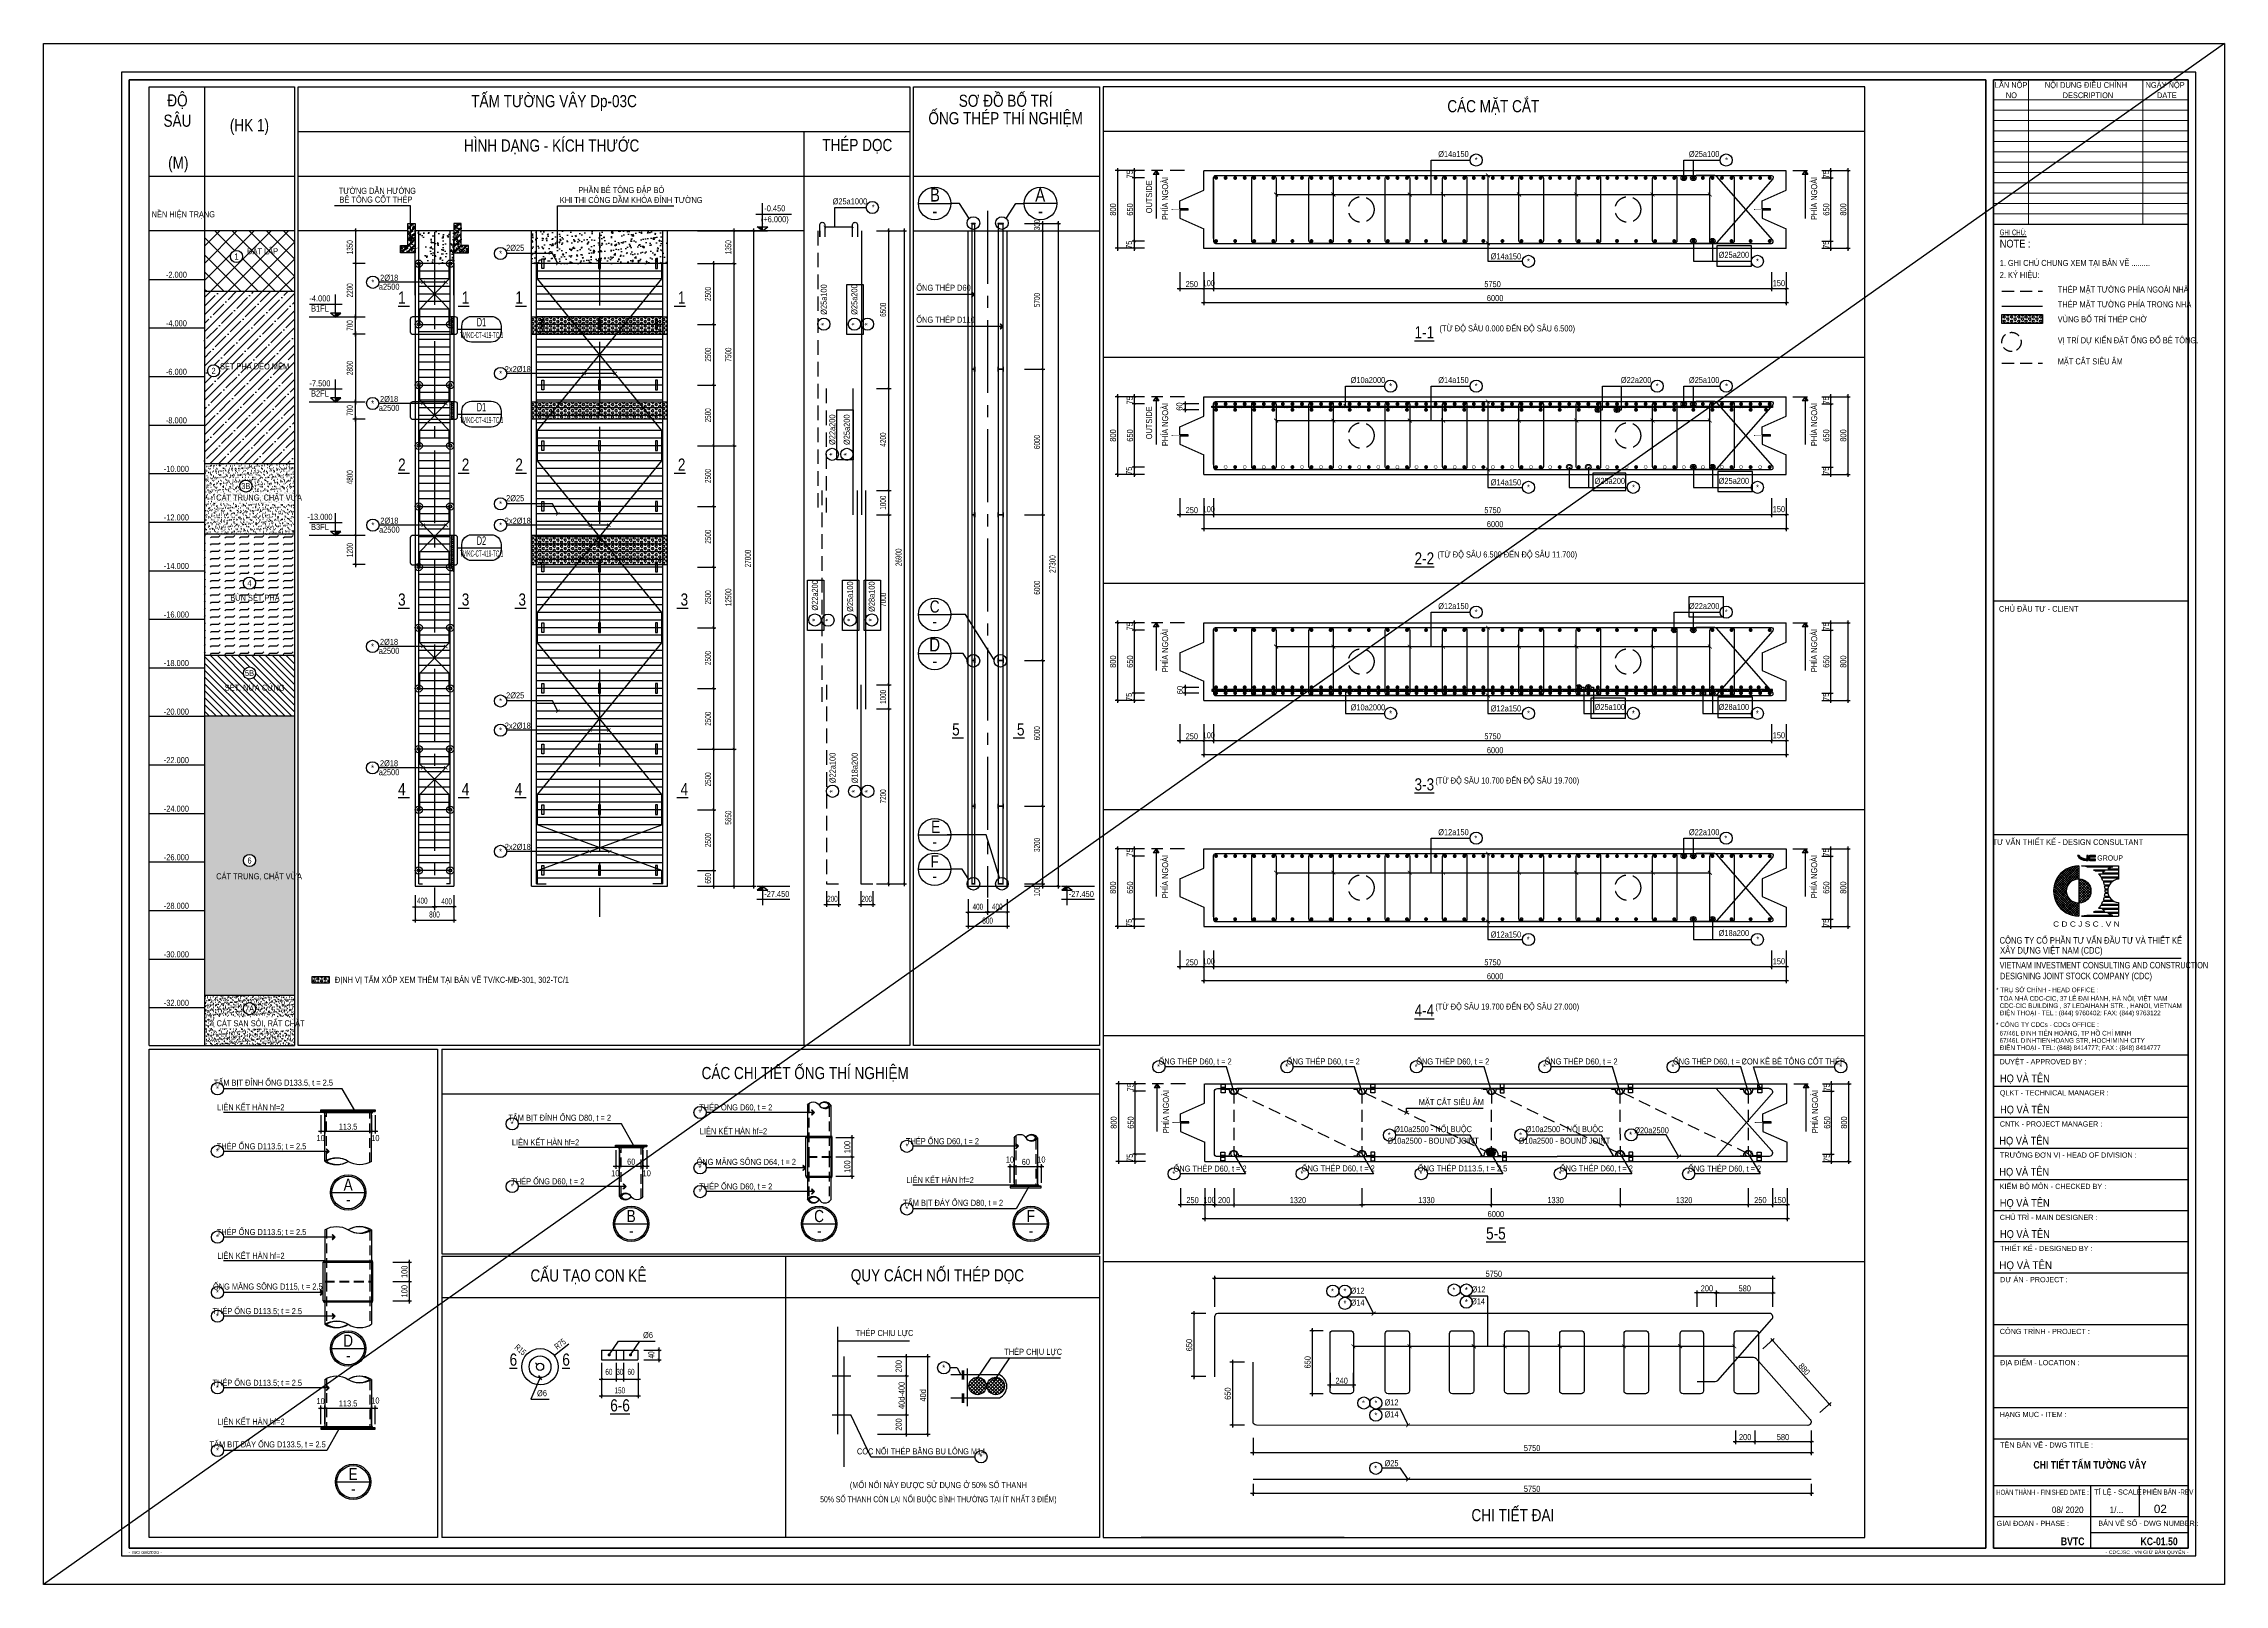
# Model space of a CAD drawing. Extents: x 21 to 2225438, y -14 to 594976.
# Drawn here: x 2202969 to 2225438, y 579107 to 594976 of the extents above.
import ezdxf
from ezdxf.enums import TextEntityAlignment as Align

# ---------------------------------------------------------------- set-up
doc = ezdxf.new("R2010")
doc.units = 0
doc.header["$LTSCALE"] = 1000
doc.header["$MEASUREMENT"] = 0
doc.header["$PDMODE"] = 3
doc.linetypes.add('CENTER2', pattern=[1.125, 0.75, -0.125, 0.125, -0.125])
doc.linetypes.add('HIDDEN', pattern=[0.375, 0.25, -0.125])
doc.layers.get('0').update_dxf_attribs({"linetype": 'CONTINUOUS'})
doc.layers.get('Defpoints').update_dxf_attribs({"linetype": 'CONTINUOUS'})
for name, color, linetype in [('CDC -TEXT KHUNG', 7, 'CONTINUOUS'), ('CDC-KHUNGTEN', 7, 'CONTINUOUS'), ('CDC.01.AXIS', 160, 'CENTER2'), ('CDC.02.DIM', 1, 'CONTINUOUS'), ('CDC.03.BORDER', 3, 'CONTINUOUS'), ('CDC.04.HIDDEN', 8, 'HIDDEN'), ('CDC.05.STEEL', 4, 'CONTINUOUS'), ('CDC.06.TEXT', 2, 'CONTINUOUS'), ('CDC.10.HATCH', 9, 'CONTINUOUS'), ('CDC.11.NOTE', 8, 'CONTINUOUS'), ('CDC.14.STEELNUM', 9, 'CONTINUOUS'), ('CDC.15.NOPLOT', 87, 'CONTINUOUS')]:
    doc.layers.add(name, color=color, linetype=linetype)
doc.layers.add('KCS_Plotter', color=11, linetype='CONTINUOUS', plot=False)
doc.styles.add('ARIAL', font='arial.ttf', dxfattribs={"width": 0.6})
doc.styles.add('Arial_4', font='arial.ttf', dxfattribs={"width": 0.75, "height": 3})
doc.styles.add('Arial_B_3', font='arialbd.ttf', dxfattribs={"width": 0.75, "height": 3})
doc.styles.add('KT CDC', font='arial.ttf', dxfattribs={"width": 0.85, "height": 200})
doc.styles.add('SMTEXT', font='arial.ttf', dxfattribs={"width": 0.7})
doc.dimstyles.new('DIM100-25', dxfattribs={"dimscale": 25, "dimtxt": 2.5, "dimasz": 1, "dimexe": 1, "dimexo": 0, "dimgap": 1, "dimtad": 1, "dimdec": 0, "dimlfac": 4, "dimzin": 0, "dimdsep": 46, "dimtxsty": 'ARIAL', "dimblk": 'ARCHTICK', "dimcen": 1, "dimdle": 1, "dimclrd": 1, "dimclre": 1, "dimclrt": 2, "dimadec": 0, "dimazin": 0, "dimtfac": 1, "dimtdec": 0, "dimtix": 1, "dimtofl": 0, "dimtmove": 2, "dimatfit": 3, "dimldrblk": 'ARCHTICK', "dimfxl": 1, "dimtolj": 1, "dimtzin": 0, "dimarcsym": 0})
doc.dimstyles.new('DIM100-50', dxfattribs={"dimscale": 25, "dimtxt": 2.5, "dimasz": 1, "dimexe": 1, "dimexo": 0, "dimgap": 1, "dimtad": 1, "dimdec": 0, "dimlfac": 2, "dimzin": 0, "dimdsep": 46, "dimtxsty": 'ARIAL', "dimblk": 'ARCHTICK', "dimcen": 0, "dimdle": 1, "dimclrd": 1, "dimclre": 1, "dimclrt": 2, "dimadec": 0, "dimazin": 0, "dimtfac": 1, "dimtdec": 0, "dimtix": 1, "dimtofl": 0, "dimtmove": 2, "dimatfit": 3, "dimldrblk": 'ARCHTICK', "dimfxl": 1, "dimtolj": 1, "dimtzin": 0, "dimarcsym": 0})
doc.dimstyles.new('DIM25', dxfattribs={"dimscale": 25, "dimtxt": 2.5, "dimasz": 1, "dimexe": 1, "dimexo": 0, "dimgap": 0.6, "dimtad": 1, "dimdec": 0, "dimzin": 13, "dimdsep": 46, "dimtxsty": 'SMTEXT', "dimblk": 'ARCHTICK', "dimblk1": 'ARCHTICK', "dimblk2": 'DOT', "dimcen": 0, "dimdle": 1, "dimclrd": 1, "dimclre": 1, "dimclrt": 2, "dimadec": 0, "dimazin": 0, "dimtfac": 1, "dimtdec": 0, "dimtix": 1, "dimtmove": 2, "dimatfit": 3, "dimldrblk": 'DOT', "dimfxl": 1, "dimtolj": 1, "dimtzin": 13, "dimarcsym": 0})
doc.dimstyles.new('DIM25-10', dxfattribs={"dimscale": 25, "dimtxt": 2.5, "dimasz": 1, "dimexe": 1, "dimexo": 0, "dimgap": 1, "dimtad": 1, "dimdec": 0, "dimlfac": 0.4, "dimzin": 0, "dimdsep": 46, "dimtxsty": 'ARIAL', "dimblk": 'ARCHTICK', "dimblk1": 'ARCHTICK', "dimblk2": 'D', "dimcen": 0, "dimdle": 1, "dimclrd": 1, "dimclre": 1, "dimclrt": 2, "dimadec": 0, "dimazin": 0, "dimtfac": 1, "dimtdec": 0, "dimtix": 1, "dimtofl": 0, "dimtmove": 2, "dimatfit": 3, "dimldrblk": 'ARCHTICK', "dimfxl": 1, "dimtolj": 1, "dimtzin": 0, "dimarcsym": 0})
pattern_1 = [(50, (0, 209947.73), (143.4520365, -12.550427), [15, -165]), (355, (0, 209947.73), (-27.750267, 150.438427), [12, -132]), (100.4514, (11.95, 209946.68), (115.701876, 137.887908), [12.748038, -140.228422]), (46.1842, (0, 209987.73), (213.44821, -33.103803), [22.5, -247.5]), (96.6356, (17.79, 209984.97), (186.932541, 194.823574), [19.122058, -210.3426]), (351.1842, (0, 209987.73), (186.93239, 194.82372), [18, -198]), (21, (20, 209977.73), (119.3814104, -80.523778), [15, -165]), (326, (20, 209977.73), (48.663066, 145.030009), [12, -132]), (71.4514, (29.95, 209971.01), (168.044526, 64.506099), [12.748038, -140.228422]), (37.5, (0, 209947.725), (2.4319711, 66.5787708), [0, -130.4, 0, -134, 0, -132.5]), (7.5, (0, 209947.725), (52.6139075, 78.8823424), [0, -76.4, 0, -127.4, 0, -50.5]), (327.5, (-44.6, 209947.725), (106.7644872, -4.5109743), [0, -50, 0, -156, 0, -207]), (317.5, (-64.6, 209947.725), (116.637234, 20.0209965), [0, -65, 0, -103.6, 0, -147])]
pattern_2 = [(0, (-3e-09, 209947.725), (0, 21.6506351), [12.5, -25]), (120, (-3e-09, 209947.725), (-18.75, -10.82531755), [12.5, -25]), (60, (12.5, 209947.725), (-18.75, 10.82531755), [12.5, -25])]

msp = doc.modelspace()

# ---------------------------------------------------------------- texts
at = {"layer": 'CDC -TEXT KHUNG', "color": 7, "style": 'Arial_B_3', "width": 0.8}
msp.add_text('CHI TIẾT TẤM TƯỜNG VÂY', height=80.151, dxfattribs=at).set_placement((2224052.84, 580297.68), align=Align.CENTER)
msp.add_text('KC-01.50', height=80.151, dxfattribs=at).set_placement((2224956.91, 579509.37), align=Align.RIGHT)
at = {"layer": 'CDC.06.TEXT', "style": 'ARIAL', "width": 0.8}
for s, p in [('ĐỘ', (2204347.73, 594329.43)), ('TẤM TƯỜNG VÂY Dp-03C', (2208228.15, 594321.87)), ('ỐNG THÉP THÍ NGHIỆM', (2212880.68, 594145.65)), ('SƠ ĐỒ BỐ TRÍ', (2212880.68, 594325.65)), ('CÁC MẶT CẮT', (2217904.96, 594269.51)), ('SÂU', (2204347.73, 594120.21)), ('(HK 1)', (2205089.44, 594073.72)), ('HÌNH DẠNG - KÍCH THƯỚC', (2208203.13, 593864.69)), ('THÉP DỌC', (2211352.03, 593869.45)), ('(M)', (2204356.47, 593687.15)), ('%%U1 ', (2206679.53, 592298.56)), ('%%U 1', (2207296.73, 592298.56)), ('%%U1 ', (2207887.45, 592298.56)), ('%%U 1', (2209523.2, 592298.56)), ('%%U2 ', (2206679.53, 590577.86)), ('%%U 2', (2207296.73, 590577.86)), ('%%U2 ', (2207887.45, 590577.86)), ('%%U 2', (2209523.2, 590577.86)), ('%%U3 ', (2206679.53, 589188.16)), ('%%U 3', (2207296.73, 589188.16)), ('%%U 3', (2207880.79, 589188.16)), ('%%U 3', (2209551.08, 589188.16)), ('%%U5 ', (2212388.09, 587850.41)), ('%%U 5', (2213016.94, 587850.41)), ('%%U4 ', (2206679.53, 587235.14)), ('%%U 4', (2207296.73, 587235.14)), ('%%U4 ', (2207880.79, 587235.14)), ('%%U 4', (2209551.08, 587235.14)), ('CÁC CHI TIẾT ỐNG THÍ NGHIỆM', (2210815.42, 584310.9)), ('CẤU TẠO CON KÊ', (2208582.55, 582225.7)), ('QUY CÁCH NỐI THÉP DỌC', (2212177.82, 582227.1))]:
    msp.add_text(s, height=125, dxfattribs=at).set_placement(p, align=Align.CENTER)
at = {"layer": 'CDC.06.TEXT', "style": 'ARIAL'}
for s, height, width, p in [('%%C14a150', 62.5, 0.8, (2217494.76, 593839.9)), ('%%C25a100', 62.5, 0.8, (2220077.5, 593839.9)), ('(+6.000)', 62.5, 0.7, (2210502.36, 593160.25)), ('-0.450', 62.5, 0.7, (2210502.36, 593279.82)), ('%%C25a1000', 62.5, 0.8, (2211276.28, 593351.92)), ('2%%C25', 62.5, 0.7, (2207827.39, 592872.96)), ('%%C14a150', 62.5, 0.8, (2218035.08, 592785.65)), ('%%C25a200', 62.5, 0.8, (2220384.07, 592800.98)), ('-2.000', 62.5, 0.7, (2204336.77, 592596.4)), ('2%%C18', 62.5, 0.7, (2206529.42, 592564.93)), ('-4.000', 62.5, 0.7, (2205815.92, 592352.24)), ('a2500', 62.5, 0.7, (2206529.42, 592472.9)), ('-4.000', 62.5, 0.7, (2204336.77, 592096.4)), ('B1FL', 62.5, 0.7, (2205815.92, 592248.29)), ('%%U1-1', 125, 0.8, (2217194.89, 592003.7)), ('(TỪ ĐỘ SÂU 0.000 ĐẾN ĐỘ SÂU 6.500)', 62.5, 0.8, (2218049.24, 592043.19)), ('-6.000', 62.5, 0.7, (2204336.77, 591596.4)), ('2x2%%C18', 62.5, 0.7, (2207854.36, 591624.49)), ('-7.500', 62.5, 0.7, (2205815.92, 591477.24)), ('B2FL', 62.5, 0.7, (2205815.92, 591373.29)), ('%%C10a2000', 62.5, 0.8, (2216613.6, 591511.52)), ('%%C14a150', 62.5, 0.8, (2217494.76, 591511.52)), ('%%C22a200', 62.5, 0.8, (2219376.4, 591511.52)), ('%%C25a100', 62.5, 0.8, (2220077.5, 591511.52)), ('a2500', 62.5, 0.7, (2206528.39, 591224.45)), ('2%%C18', 62.5, 0.7, (2206528.39, 591316.48)), ('-8.000', 62.5, 0.7, (2204336.77, 591096.4)), ('-10.000', 62.5, 0.7, (2204336.77, 590596.4)), ('%%C14a150', 62.5, 0.8, (2218035.08, 590457.27)), ('%%C25a200', 62.5, 0.8, (2219105.51, 590472.6)), ('%%C25a200', 62.5, 0.8, (2220384.07, 590472.6)), ('2%%C25', 62.5, 0.7, (2207827.39, 590294.83)), ('-12.000', 62.5, 0.7, (2204336.77, 590096.4)), ('-13.000', 62.5, 0.7, (2205815.92, 590102.24)), ('2%%C18', 62.5, 0.7, (2206531.16, 590063.06)), ('2x2%%C18', 62.5, 0.7, (2207854.36, 590062.18)), ('B3FL', 62.5, 0.7, (2205815.92, 589998.29)), ('a2500', 62.5, 0.7, (2206531.16, 589971.03)), ('-14.000', 62.5, 0.7, (2204336.77, 589596.4)), ('%%U2-2', 125, 0.8, (2217194.89, 589675.32)), ('(TỪ ĐỘ SÂU 6.500 ĐẾN ĐỘ SÂU 11.700)', 62.5, 0.8, (2218049.24, 589714.81)), ('%%C12a150', 62.5, 0.8, (2217494.76, 589183.14)), ('%%C22a200', 62.5, 0.8, (2220077.5, 589183.14)), ('-16.000', 62.5, 0.7, (2204336.77, 589096.4)), ('a2500', 62.5, 0.7, (2206527.71, 588722.16)), ('2%%C18', 62.5, 0.7, (2206527.71, 588814.19)), ('-18.000', 62.5, 0.7, (2204336.77, 588596.4)), ('2%%C25', 62.5, 0.7, (2207827.39, 588263.58)), ('-20.000', 62.5, 0.7, (2204336.77, 588096.4)), ('%%C10a2000', 62.5, 0.8, (2216613.6, 588140.43)), ('%%C12a150', 62.5, 0.8, (2218035.08, 588128.89)), ('%%C25a100', 62.5, 0.8, (2219105.51, 588144.22)), ('%%C28a100', 62.5, 0.8, (2220384.07, 588144.22)), ('2x2%%C18', 62.5, 0.7, (2207854.36, 587952.14)), ('-22.000', 62.5, 0.7, (2204336.77, 587596.4)), ('2%%C18', 62.5, 0.7, (2206527.71, 587564.19)), ('a2500', 62.5, 0.7, (2206527.71, 587472.16)), ('%%U3-3', 125, 0.8, (2217194.89, 587346.95)), ('(TỪ ĐỘ SÂU 10.700 ĐẾN ĐỘ SÂU 19.700)', 62.5, 0.8, (2218049.24, 587386.43)), ('-24.000', 62.5, 0.7, (2204336.77, 587096.4)), ('2x2%%C18', 62.5, 0.7, (2207854.36, 586702.66)), ('%%C12a150', 62.5, 0.8, (2217494.76, 586854.76)), ('%%C22a100', 62.5, 0.8, (2220077.5, 586854.76)), ('-26.000', 62.5, 0.7, (2204336.77, 586596.4)), ('-27.450', 62.5, 0.7, (2210522.61, 586217.62)), ('-27.450', 62.5, 0.7, (2213660.51, 586217.62)), ('-28.000', 62.5, 0.7, (2204336.77, 586096.4)), ('%%C12a150', 62.5, 0.8, (2218035.08, 585800.51)), ('%%C18a200', 62.5, 0.8, (2220384.07, 585815.84)), ('-30.000', 62.5, 0.7, (2204336.77, 585596.4)), ('-32.000', 62.5, 0.7, (2204336.77, 585096.4)), ('(TỪ ĐỘ SÂU 19.700 ĐẾN ĐỘ SÂU 27.000)', 62.5, 0.8, (2218049.24, 585058.05)), ('%%U4-4', 125, 0.8, (2217194.89, 585018.57)), ('ỐNG THÉP D60, t = 2', 62.5, 0.7, (2214833.1, 584496.21)), ('ỐNG THÉP D60, t = 2', 62.5, 0.7, (2216153.1, 584496.52)), ('ỐNG THÉP D60, t = 2', 62.5, 0.7, (2217487.21, 584496.21)), ('ỐNG THÉP D60, t = 2', 62.5, 0.7, (2218809.89, 584496.21)), ('ỐNG THÉP D60, t = 2', 62.5, 0.7, (2220133.03, 584496.2)), ('CON KÊ BÊ TÔNG CỐT THÉP', 62.5, 0.7, (2220996.23, 584501.85)), ('TẤM BỊT ĐỈNH ỐNG D133.5, t = 2.5', 62.5, 0.7, (2205336.5, 584276.99)), ('LIÊN KẾT HÀN hf=2', 62.5, 0.7, (2205103.99, 584030.69)), ('THÉP ỐNG D60, t = 2', 62.5, 0.7, (2210099.88, 584023.55)), ('MẶT CẮT SIÊU ÂM', 62.5, 0.7, (2217472.63, 584076.58)), ('TẤM BỊT ĐỈNH ỐNG D80, t = 2', 62.5, 0.7, (2208286.11, 583915.23)), ('LIÊN KẾT HÀN hf=2', 62.5, 0.7, (2210076.13, 583784.21)), ('%%C10a2500 - NỐI BUỘC', 62.5, 0.7, (2217284.74, 583798.21)), ('%%C10a2500 - NỐI BUỘC', 62.5, 0.7, (2218638.4, 583798.21)), ('%%C20a2500', 62.5, 0.7, (2219535.77, 583783.56)), ('THÉP ỐNG D113.5; t = 2.5', 62.5, 0.7, (2205214.27, 583623.12)), ('LIÊN KẾT HÀN hf=2', 62.5, 0.7, (2208140.13, 583668.94)), ('THÉP ỐNG D60, t = 2', 62.5, 0.7, (2212229.89, 583674.92)), ('%%C10a2500 - BOUND JOINT', 62.5, 0.7, (2217284.74, 583676.7)), ('%%C10a2500 - BOUND JOINT', 62.5, 0.7, (2218638.4, 583676.7)), ('THÉP ỐNG D60, t = 2', 62.5, 0.7, (2208163.89, 583261.37)), ('ỐNG MĂNG SÔNG D64, t = 2', 62.5, 0.7, (2210208.54, 583461.97)), ('LIÊN KẾT HÀN hf=2', 62.5, 0.7, (2212206.13, 583280.64)), ('ỐNG THÉP D60, t = 2', 62.5, 0.7, (2214987.42, 583392.94)), ('ỐNG THÉP D60, t = 2', 62.5, 0.7, (2216307.42, 583394.91)), ('ỐNG THÉP D113.5, t = 2.5', 62.5, 0.7, (2217588.01, 583394.84)), ('ỐNG THÉP D60, t = 2', 62.5, 0.7, (2218967.35, 583394.84)), ('ỐNG THÉP D60, t = 2', 62.5, 0.7, (2220288.56, 583392.92)), ('THÉP ỐNG D60, t = 2', 62.5, 0.7, (2210099.88, 583208.85)), ('TẤM BỊT ĐÁY ỐNG D80, t = 2', 62.5, 0.7, (2212340.25, 583039.06)), ('THÉP ỐNG D113.5; t = 2.5', 62.5, 0.7, (2205214.27, 582739.64)), ('%%U5-5', 125, 0.8, (2217931.93, 582721.24)), ('LIÊN KẾT HÀN hf=2', 62.5, 0.7, (2205104.99, 582500.3)), ('ỐNG MĂNG SÔNG D115, t = 2.5', 62.5, 0.7, (2205278.88, 582178.06)), ('%%C12', 62.5, 0.7, (2217752.54, 582144.78)), ('THÉP ỐNG D113.5; t = 2.5', 62.5, 0.7, (2205170.23, 581924.95)), ('%%C12', 62.5, 0.7, (2216506.28, 582131.98)), ('%%c14', 62.5, 0.7, (2216506.28, 582008.63)), ('%%C14', 62.5, 0.7, (2217747.97, 582021.43)), ('THÉP CHỊU LỰC', 62.5, 0.7, (2211633, 581696.78)), ('%%C6', 62.5, 0.7, (2209195.93, 581674.29)), ('THÉP CHỊU LỰC', 62.5, 0.7, (2213164.3, 581503.24)), ('%%U6', 125, 0.8, (2207808.76, 581421.69)), ('%%U6', 125, 0.8, (2208352.1, 581421.69)), ('THÉP ỐNG D113.5; t = 2.5', 62.5, 0.7, (2205170.23, 581186.7)), ('%%C6', 62.5, 0.7, (2208103.73, 581075.98)), ('LIÊN KẾT HÀN hf=2', 62.5, 0.7, (2205104.99, 580792.41)), ('%%U6-6', 125, 0.8, (2208907.99, 580950.73)), ('%%C12', 62.5, 0.7, (2216856.46, 580980.53)), ('%%C14', 62.5, 0.7, (2216856.46, 580857.18)), ('TẤM BỊT ĐÁY ỐNG D133.5, t = 2.5', 62.5, 0.7, (2205277.3, 580550.83)), ('CÓC NỐI THÉP BẰNG BU LÔNG M14', 62.5, 0.7, (2212010.1, 580485.29)), ('%%C25', 62.5, 0.7, (2216856.46, 580355.27)), ('(MỐI NỐI NÀY ĐƯỢC SỬ DỤNG Ở 50%%% SỐ THANH', 62.5, 0.7, (2212187.73, 580129.36)), ('50%%% SỐ THANH CÒN LẠI NỐI BUỘC BÌNH THƯỜNG TẠI ÍT NHẤT 3 ĐIỂM)', 62.5, 0.65, (2212187.73, 579983.44)), ('CHI TIẾT ĐAI', 125, 0.8, (2218107.01, 579837.84))]:
    msp.add_text(s, height=height, dxfattribs=dict(at, width=width)).set_placement(p, align=Align.MIDDLE)
at = {"layer": 'CDC.06.TEXT', "style": 'ARIAL', "width": 0.7}
for s, p in [('TƯỜNG DẪN HƯỚNG', (2206009.53, 593428.97)), ('BÊ TÔNG CỐT THÉP', (2206017.53, 593338.97)), ('KHI THI CÔNG DẦM KHÓA ĐỈNH TƯỜNG', (2208287.62, 593334.3)), ('PHẦN BÊ TÔNG ĐẬP BỎ', (2208477.29, 593436.98)), ('NỀN HIỆN TRẠNG', (2204081.83, 593187.38)), ('ĐẤT LẤP', (2205066.38, 592807.11)), ('ỐNG THÉP D60', (2211960.58, 592430.54)), ('ỐNG THÉP D110', (2211960.58, 592102.14)), ('SÉT PHA DẺO MỀM', (2204786.43, 591620.76)), ('CÁT TRUNG, CHẶT VỪA', (2204747.2, 590269.86)), ('BÙN SÉT PHA', (2204891.95, 589237.32)), ('SÉT, NỬA CỨNG', (2204834.44, 588311.13)), ('CÁT TRUNG, CHẶT VỪA', (2204747.2, 586368.72)), ('ĐỊNH VỊ TẤM XỐP XEM THÊM TẠI BẢN VẼ TV/KC-MĐ-301, 302-TC/1', (2205969.73, 585302.32)), ('CÁT SẠN SỎI, RẤT CHẶT', (2204750.74, 584854.29))]:
    msp.add_text(s, height=62.5, dxfattribs=at).set_placement(p)
at = {"layer": 'CDC.06.TEXT', "style": 'ARIAL'}
for s, height, width, p in [('B', 137.5, 0.8, (2212152.73, 593418.97)), ('A', 137.5, 0.8, (2213237.17, 593418.97)), ('-', 137.5, 0.8, (2212151.06, 593252.76)), ('-', 137.5, 0.8, (2213238.76, 593252.76)), ('1', 62.5, 0.7, (2204956.29, 592784.07)), ('2', 62.5, 0.7, (2204720.15, 591605.75)), ('3B', 62.5, 0.7, (2205051.65, 590419.2)), ('4', 62.5, 0.7, (2205090.14, 589419.3)), ('C', 125, 0.8, (2212149.46, 589178.03)), ('-', 125, 0.8, (2212150.91, 589026.94)), ('D', 137.5, 0.8, (2212149.46, 588784.77)), ('5B', 62.5, 0.7, (2205090.14, 588493.11)), ('-', 137.5, 0.8, (2212151.06, 588618.57)), ('E', 125, 0.8, (2212159.06, 586908.86)), ('-', 125, 0.8, (2212150.91, 586757.77)), ('6', 62.5, 0.7, (2205090.14, 586562.15)), ('F', 125, 0.8, (2212149.46, 586553.1)), ('-', 125, 0.8, (2212150.91, 586402)), ('7A', 62.5, 0.7, (2205090.14, 585036.27)), ('A', 125, 0.8, (2206106.39, 583224.18)), ('-', 125, 0.8, (2206107.84, 583073.08)), ('B', 125, 0.8, (2209022.53, 582900.98)), ('C', 125, 0.8, (2210958.53, 582900.52)), ('F', 125, 0.8, (2213139.84, 582900.98)), ('-', 125, 0.8, (2209023.98, 582749.88)), ('-', 125, 0.8, (2210959.98, 582749.42)), ('-', 125, 0.8, (2213141.29, 582749.88)), ('D', 125, 0.8, (2206106.39, 581616.62)), ('-', 125, 0.8, (2206107.84, 581465.52)), ('E', 125, 0.8, (2206157.7, 580243.31)), ('-', 125, 0.8, (2206159.15, 580092.21))]:
    msp.add_text(s, height=height, dxfattribs=dict(at, width=width)).set_placement(p, align=Align.MIDDLE_CENTER)
at = {"layer": 'CDC.06.TEXT', "style": 'ARIAL', "width": 0.8}
for s, p in [('OUTSIDE', (2214358.72, 593398.75)), ('PHÍA NGOÀI', (2214516.06, 593381.61)), ('PHÍA NGOÀI', (2221203.1, 593381.61)), ('OUTSIDE', (2214358.72, 591070.37)), ('PHÍA NGOÀI', (2214516.06, 591053.23)), ('PHÍA NGOÀI', (2221203.1, 591053.23)), ('%%C25a100', (2211277.84, 589280.27)), ('%%C28a100', (2211500.59, 589280.27)), ('PHÍA NGOÀI', (2214516.06, 588724.86)), ('PHÍA NGOÀI', (2221203.1, 588724.86)), ('%%C22a100', (2211097.1, 587515.78)), ('%%C18a200', (2211325.48, 587515.78)), ('PHÍA NGOÀI', (2214516.06, 586396.48)), ('PHÍA NGOÀI', (2221203.1, 586396.48)), ('PHÍA NGOÀI', (2214524.32, 583976.5)), ('PHÍA NGOÀI', (2221211.36, 583976.5))]:
    msp.add_text(s, height=62.5, rotation=90, dxfattribs=at).set_placement(p, align=Align.MIDDLE)
at = {"layer": 'CDC.06.TEXT', "style": 'ARIAL', "width": 0.7}
for s, p in [('1. GHI CHÚ CHUNG XEM TẠI BẢN VẼ .........', (2223123, 592717.44)), ('2. KÝ HIỆU:', (2223123, 592593.56)), ('THÉP MẶT TƯỜNG PHÍA NGOÀI NHÀ', (2223720.61, 592443.65)), ('THÉP MẶT TƯỜNG PHÍA TRONG NHÀ', (2223720.61, 592290.64)), ('VÙNG BỐ TRÍ THÉP CHỜ', (2223720.61, 592137.63)), ('VỊ TRÍ DỰ KIẾN ĐẶT ỐNG ĐỔ BÊ TÔNG.', (2223720.61, 591921.03)), ('MẶT CẮT SIÊU ÂM', (2223720.61, 591703.27))]:
    msp.add_text(s, height=62.5, dxfattribs=at).set_placement(p, align=Align.MIDDLE_LEFT)
at = {"layer": 'CDC.06.TEXT', "style": 'ARIAL', "width": 0.8}
for s, p in [('%%C25a100', (2211007.15, 592183.08)), ('%%C25a200', (2211322.09, 592183.08)), ('%%C22a200', (2211094.15, 590842.85)), ('%%C25a200', (2211244.13, 590842.85)), ('%%C22a200', (2210915.55, 589136.56))]:
    msp.add_text(s, height=62.5, rotation=90, dxfattribs=at).set_placement(p, align=Align.MIDDLE_LEFT)
at = {"layer": 'CDC.11.NOTE', "style": 'ARIAL'}
for s, height, width, p in [('D1', 87.5, 0.5, (2207480.04, 592107.65)), ('TV/KC-CT-419-TC/1', 62.5, 0.45, (2207481.49, 591974.46)), ('D1', 87.5, 0.5, (2207480.04, 591232.65)), ('TV/KC-CT-419-TC/1', 62.5, 0.45, (2207481.49, 591099.46)), ('D2', 87.5, 0.5, (2207480.04, 589857.65)), ('TV/KC-CT-419-TC/1', 62.5, 0.45, (2207481.49, 589724.46))]:
    msp.add_text(s, height=height, dxfattribs=dict(at, width=width)).set_placement(p, align=Align.MIDDLE_CENTER)
at = {"layer": 'CDC.14.STEELNUM', "style": 'ARIAL', "width": 0.7}
for p in [(2217728.51, 593777.17), (2220308.6, 593777.17), (2211516.16, 593289.19), (2207676.99, 592814.8), (2218267.27, 592734.46), (2220627.57, 592734.46), (2206359.96, 592518.16), (2207676.99, 591577.71), (2216847.27, 591448.79), (2217728.51, 591448.79), (2219593.47, 591448.79), (2220308.6, 591448.79), (2206358.93, 591269.7), (2207676.99, 590236.67), (2218267.27, 590406.08), (2219349.76, 590406.08), (2220627.57, 590406.08), (2206361.71, 590016.28), (2207676.99, 590015.41), (2217728.51, 589120.41), (2220304.54, 589120.41), (2206358.25, 588767.41), (2207676.99, 588205.42), (2216847.27, 588077.7), (2218267.51, 588077.7), (2219347.79, 588077.7), (2220626.02, 588077.7), (2207676.99, 587905.37), (2206358.25, 587517.41), (2207676.99, 586655.89), (2217724.4, 586792.03), (2220300.3, 586792.03), (2218263.93, 585749.32), (2220630.71, 585749.32), (2214455.94, 584438.06), (2215775.94, 584438.36), (2217110.05, 584438.06), (2218432.73, 584438.06), (2219755.87, 584438.04), (2221485.17, 584438.04), (2204760.02, 584211.7), (2209732.16, 583967.27), (2207796.16, 583849.95), (2216832.3, 583734.4), (2218185.95, 583734.4), (2219320.55, 583736.79), (2204759.02, 583566.84), (2211862.16, 583618.64), (2209732.16, 583396.68), (2214613.26, 583334.78), (2215933.26, 583336.76), (2217159.09, 583336.68), (2218593.19, 583336.68), (2219914.4, 583334.77), (2207796.16, 583205.08), (2209732.16, 583152.57), (2211862.16, 582973.78), (2204760.02, 582683.36), (2204760.02, 582112.78), (2216248.33, 582125.73), (2216376.67, 582000.73), (2216376.91, 582125.73), (2217498.5, 582138.53), (2217627.62, 582138.53), (2217627.62, 582013.53), (2204760.02, 581868.67), (2212242.78, 581337.79), (2204760.02, 581130.41), (2216567.15, 580974.28), (2216695.5, 580849.28), (2216695.73, 580974.28), (2204760.02, 580485.55), (2212626.99, 580420.71), (2216691.71, 580302.41)]:
    msp.add_text('*', height=62.5, dxfattribs=at).set_placement(p, align=Align.MIDDLE_CENTER)
for p in [(2211007.29, 592086.38), (2211322.23, 592086.38), (2211457.23, 592086.38), (2211094.29, 590746.15), (2211244.26, 590746.15), (2210915.79, 589039.87), (2211050.79, 589038.48), (2211277.98, 589039.87), (2211500.73, 589039.87), (2211097.24, 587275.38), (2211325.61, 587275.38), (2211460.61, 587275.38)]:
    msp.add_text('*', height=62.5, rotation=90, dxfattribs=at).set_placement(p, align=Align.MIDDLE_CENTER)

# ---------------------------------------------------------------- blocks, each defined once
blk = doc.blocks.new('_ARCHTICK')
at = {"color": 0, "linetype": 'ByBlock', "const_width": 0.15}
blk.add_lwpolyline([(-0.5, -0.5), (0.5, 0.5)], dxfattribs=at)
blk = doc.blocks.new('*D237')
at = {"layer": 'CDC.02.DIM', "color": 1, "lineweight": -2, "transparency": 16777216}
for p, q in [((2214932, 583188), (2214932, 582848)), ((2220932, 583188), (2220932, 582848)), ((2220957, 582873), (2214907, 582873))]:
    blk.add_line(p, q, dxfattribs=at)
at = {"layer": 'Defpoints', "color": 0, "transparency": 16777216}
for p in [(2214932, 583188), (2220932, 583188), (2214932, 582873)]:
    blk.add_point(p, dxfattribs=at)
at = {"layer": 'CDC.02.DIM', "color": 1, "lineweight": -2, "transparency": 16777216, "xscale": 25, "yscale": 25, "zscale": 25, "rotation": 180}
blk.add_blockref('_ARCHTICK', (2214932, 582873), dxfattribs=at)
at = {"layer": 'CDC.02.DIM', "color": 1, "lineweight": -2, "transparency": 16777216, "xscale": 25, "yscale": 25, "zscale": 25}
blk.add_blockref('_ARCHTICK', (2220932, 582873), dxfattribs=at)
at = {"layer": 'CDC.02.DIM', "color": 2, "transparency": 16777216, "insert": (2217932, 582920), "char_height": 62.5, "attachment_point": 5, "style": 'SMTEXT'}
blk.add_mtext('\\A1;6000', dxfattribs=at)
blk = doc.blocks.new('_Dot')
at = {"color": 0, "linetype": 'ByBlock', "lineweight": -2}
blk.add_line((-0.5, 0), (-1, 0), dxfattribs=at)
at = {"color": 0, "linetype": 'ByBlock', "const_width": 0.5}
blk.add_lwpolyline([(-0.25, 0, 1), (0.25, 0, 1)], format="xyb", close=True, dxfattribs=at)
blk = doc.blocks.new('*D238')
at = {"layer": 'CDC.02.DIM', "color": 1, "lineweight": -2, "transparency": 16777216}
for p, q in [((2215032, 583188), (2215032, 582992)), ((2215232, 583188), (2215232, 582992)), ((2215007, 583017), (2215257, 583017))]:
    blk.add_line(p, q, dxfattribs=at)
at = {"layer": 'Defpoints', "color": 0, "transparency": 16777216}
for p in [(2215032, 583188), (2215232, 583188), (2215232, 583017)]:
    blk.add_point(p, dxfattribs=at)
at = {"layer": 'CDC.02.DIM', "color": 1, "lineweight": -2, "transparency": 16777216, "xscale": 25, "yscale": 25, "zscale": 25, "rotation": 180}
blk.add_blockref('_ARCHTICK', (2215032, 583017), dxfattribs=at)
at = {"layer": 'CDC.02.DIM', "color": 1, "lineweight": -2, "transparency": 16777216, "xscale": 25, "yscale": 25, "zscale": 25}
blk.add_blockref('_ARCHTICK', (2215232, 583017), dxfattribs=at)
at = {"layer": 'CDC.02.DIM', "color": 2, "transparency": 16777216, "insert": (2215132, 583064), "char_height": 62.5, "attachment_point": 5, "style": 'SMTEXT'}
blk.add_mtext('\\A1;200', dxfattribs=at)
blk = doc.blocks.new('*D91')
at = {"layer": 'CDC.02.DIM', "color": 1, "lineweight": -2, "transparency": 16777216}
for p, q in [((2220532, 583188), (2220532, 582992)), ((2220782, 583188), (2220782, 582992)), ((2220807, 583017), (2220507, 583017))]:
    blk.add_line(p, q, dxfattribs=at)
at = {"layer": 'Defpoints', "color": 0, "transparency": 16777216}
for p in [(2220532, 583188), (2220782, 583188), (2220532, 583017)]:
    blk.add_point(p, dxfattribs=at)
at = {"layer": 'CDC.02.DIM', "color": 1, "lineweight": -2, "transparency": 16777216, "xscale": 25, "yscale": 25, "zscale": 25, "rotation": 180}
blk.add_blockref('_ARCHTICK', (2220532, 583017), dxfattribs=at)
at = {"layer": 'CDC.02.DIM', "color": 1, "lineweight": -2, "transparency": 16777216, "xscale": 25, "yscale": 25, "zscale": 25}
blk.add_blockref('_ARCHTICK', (2220782, 583017), dxfattribs=at)
at = {"layer": 'CDC.02.DIM', "color": 2, "transparency": 16777216, "insert": (2220657, 583064), "char_height": 62.5, "attachment_point": 5, "style": 'SMTEXT'}
blk.add_mtext('\\A1;250', dxfattribs=at)
blk = doc.blocks.new('*D92')
at = {"layer": 'CDC.02.DIM', "color": 1, "lineweight": -2, "transparency": 16777216}
for p, q in [((2216552, 583188), (2216552, 582992)), ((2217882, 583188), (2217882, 582992)), ((2217907, 583017), (2216527, 583017))]:
    blk.add_line(p, q, dxfattribs=at)
at = {"layer": 'Defpoints', "color": 0, "transparency": 16777216}
for p in [(2216552, 583188), (2217882, 583188), (2216552, 583017)]:
    blk.add_point(p, dxfattribs=at)
at = {"layer": 'CDC.02.DIM', "color": 1, "lineweight": -2, "transparency": 16777216, "xscale": 25, "yscale": 25, "zscale": 25, "rotation": 180}
blk.add_blockref('_ARCHTICK', (2216552, 583017), dxfattribs=at)
at = {"layer": 'CDC.02.DIM', "color": 1, "lineweight": -2, "transparency": 16777216, "xscale": 25, "yscale": 25, "zscale": 25}
blk.add_blockref('_ARCHTICK', (2217882, 583017), dxfattribs=at)
at = {"layer": 'CDC.02.DIM', "color": 2, "transparency": 16777216, "insert": (2217217, 583064), "char_height": 62.5, "attachment_point": 5, "style": 'SMTEXT'}
blk.add_mtext('\\A1;1330', dxfattribs=at)
blk = doc.blocks.new('*D93')
at = {"layer": 'CDC.02.DIM', "color": 1, "lineweight": -2, "transparency": 16777216}
for p, q in [((2214682, 583188), (2214682, 582992)), ((2214932, 583188), (2214932, 582992)), ((2214957, 583017), (2214657, 583017))]:
    blk.add_line(p, q, dxfattribs=at)
at = {"layer": 'Defpoints', "color": 0, "transparency": 16777216}
for p in [(2214682, 583188), (2214932, 583188), (2214682, 583017)]:
    blk.add_point(p, dxfattribs=at)
at = {"layer": 'CDC.02.DIM', "color": 1, "lineweight": -2, "transparency": 16777216, "xscale": 25, "yscale": 25, "zscale": 25, "rotation": 180}
blk.add_blockref('_ARCHTICK', (2214682, 583017), dxfattribs=at)
at = {"layer": 'CDC.02.DIM', "color": 1, "lineweight": -2, "transparency": 16777216, "xscale": 25, "yscale": 25, "zscale": 25}
blk.add_blockref('_ARCHTICK', (2214932, 583017), dxfattribs=at)
at = {"layer": 'CDC.02.DIM', "color": 2, "transparency": 16777216, "insert": (2214807, 583064), "char_height": 62.5, "attachment_point": 5, "style": 'SMTEXT'}
blk.add_mtext('\\A1;250', dxfattribs=at)
blk = doc.blocks.new('A$C06B26F25')
at = {"layer": 'CDC.03.BORDER'}
for p, q in [((705, 1583), (705, 1783)), ((954, 1474), (705, 1583)), ((868, 1376), (868, 1391)), ((868, 1391), (954, 1391)), ((868, 1376), (954, 1376)), ((954, 1391), (954, 1474)), ((954, 1376), (954, 1293)), ((954, 1293), (704, 1183)), ((704, 983), (704, 1183))]:
    blk.add_line(p, q, dxfattribs=at)
at = {"layer": 'CDC.03.BORDER', "const_width": 5.75}
for points in [[(877, 1381, -1), (877, 1386, -1)], [(1032, 1381, -1), (1032, 1386, -1)]]:
    blk.add_lwpolyline(points, format="xyb", close=True, dxfattribs=at)
at = {"layer": 'CDC.03.BORDER', "const_width": 5}
blk.add_lwpolyline([(1029, 1383), (879, 1383)], dxfattribs=at)
blk = doc.blocks.new('A$C4FED2633')
at = {"layer": 'CDC.05.STEEL'}
for p, q in [((713, 1045), (1282, 1683)), ((713, 1625), (1278, 983)), ((737, 1685), (6221, 1683)), ((737, 985), (2921, 983)), ((6221, 983), (2921, 983))]:
    blk.add_line(p, q, dxfattribs=at)
blk.add_lwpolyline([(6221, 983), (6422, 983, 0.414214), (6452, 1013), (6452, 1653, 0.414214), (6422, 1683), (6221, 1683)], format="xyb", dxfattribs=at)
for centre, start, end in [((737, 1650), 89.9864, 224.9221), ((737, 1020), 134.7941, 269.9664)]:
    blk.add_arc(centre, 35, start, end, dxfattribs=at)
blk = doc.blocks.new('*D94')
at = {"layer": 'CDC.02.DIM', "color": 1, "lineweight": -2, "transparency": 16777216}
for p, q in [((2220782, 583188), (2220782, 582992)), ((2220932, 583188), (2220932, 582992)), ((2220957, 583017), (2220757, 583017))]:
    blk.add_line(p, q, dxfattribs=at)
at = {"layer": 'Defpoints', "color": 0, "transparency": 16777216}
for p in [(2220782, 583188), (2220932, 583188), (2220782, 583017)]:
    blk.add_point(p, dxfattribs=at)
at = {"layer": 'CDC.02.DIM', "color": 1, "lineweight": -2, "transparency": 16777216, "xscale": 25, "yscale": 25, "zscale": 25, "rotation": 180}
blk.add_blockref('_ARCHTICK', (2220782, 583017), dxfattribs=at)
at = {"layer": 'CDC.02.DIM', "color": 1, "lineweight": -2, "transparency": 16777216, "xscale": 25, "yscale": 25, "zscale": 25}
blk.add_blockref('_ARCHTICK', (2220932, 583017), dxfattribs=at)
at = {"layer": 'CDC.02.DIM', "color": 2, "transparency": 16777216, "insert": (2220857, 583064), "char_height": 62.5, "attachment_point": 5, "style": 'SMTEXT'}
blk.add_mtext('\\A1;150', dxfattribs=at)
blk = doc.blocks.new('*D95')
at = {"layer": 'CDC.02.DIM', "color": 1, "lineweight": -2, "transparency": 16777216}
for p, q in [((2214932, 583188), (2214932, 582992)), ((2215032, 583188), (2215032, 582992)), ((2215057, 583017), (2214907, 583017))]:
    blk.add_line(p, q, dxfattribs=at)
at = {"layer": 'Defpoints', "color": 0, "transparency": 16777216}
for p in [(2214932, 583188), (2215032, 583188), (2214932, 583017)]:
    blk.add_point(p, dxfattribs=at)
at = {"layer": 'CDC.02.DIM', "color": 1, "lineweight": -2, "transparency": 16777216, "xscale": 25, "yscale": 25, "zscale": 25, "rotation": 180}
blk.add_blockref('_ARCHTICK', (2214932, 583017), dxfattribs=at)
at = {"layer": 'CDC.02.DIM', "color": 1, "lineweight": -2, "transparency": 16777216, "xscale": 25, "yscale": 25, "zscale": 25}
blk.add_blockref('_ARCHTICK', (2215032, 583017), dxfattribs=at)
at = {"layer": 'CDC.02.DIM', "color": 2, "transparency": 16777216, "insert": (2214982, 583066), "char_height": 62.5, "attachment_point": 5, "style": 'SMTEXT'}
blk.add_mtext('\\A1;100', dxfattribs=at)
blk = doc.blocks.new('*D96')
at = {"layer": 'CDC.02.DIM', "color": 1, "lineweight": -2, "transparency": 16777216}
for p, q in [((2219212, 583188), (2219212, 582992)), ((2220532, 583188), (2220532, 582992)), ((2220557, 583017), (2219187, 583017))]:
    blk.add_line(p, q, dxfattribs=at)
at = {"layer": 'Defpoints', "color": 0, "transparency": 16777216}
for p in [(2219212, 583188), (2220532, 583188), (2219212, 583017)]:
    blk.add_point(p, dxfattribs=at)
at = {"layer": 'CDC.02.DIM', "color": 1, "lineweight": -2, "transparency": 16777216, "xscale": 25, "yscale": 25, "zscale": 25, "rotation": 180}
blk.add_blockref('_ARCHTICK', (2219212, 583017), dxfattribs=at)
at = {"layer": 'CDC.02.DIM', "color": 1, "lineweight": -2, "transparency": 16777216, "xscale": 25, "yscale": 25, "zscale": 25}
blk.add_blockref('_ARCHTICK', (2220532, 583017), dxfattribs=at)
at = {"layer": 'CDC.02.DIM', "color": 2, "transparency": 16777216, "insert": (2219872, 583064), "char_height": 62.5, "attachment_point": 5, "style": 'SMTEXT'}
blk.add_mtext('\\A1;1320', dxfattribs=at)
blk = doc.blocks.new('*D97')
at = {"layer": 'CDC.02.DIM', "color": 1, "lineweight": -2, "transparency": 16777216}
for p, q in [((2217882, 583188), (2217882, 582992)), ((2219212, 583188), (2219212, 582992)), ((2219237, 583017), (2217857, 583017))]:
    blk.add_line(p, q, dxfattribs=at)
at = {"layer": 'Defpoints', "color": 0, "transparency": 16777216}
for p in [(2217882, 583188), (2219212, 583188), (2217882, 583017)]:
    blk.add_point(p, dxfattribs=at)
at = {"layer": 'CDC.02.DIM', "color": 1, "lineweight": -2, "transparency": 16777216, "xscale": 25, "yscale": 25, "zscale": 25, "rotation": 180}
blk.add_blockref('_ARCHTICK', (2217882, 583017), dxfattribs=at)
at = {"layer": 'CDC.02.DIM', "color": 1, "lineweight": -2, "transparency": 16777216, "xscale": 25, "yscale": 25, "zscale": 25}
blk.add_blockref('_ARCHTICK', (2219212, 583017), dxfattribs=at)
at = {"layer": 'CDC.02.DIM', "color": 2, "transparency": 16777216, "insert": (2218547, 583064), "char_height": 62.5, "attachment_point": 5, "style": 'SMTEXT'}
blk.add_mtext('\\A1;1330', dxfattribs=at)
blk = doc.blocks.new('*D98')
at = {"layer": 'CDC.02.DIM', "color": 1, "lineweight": -2, "transparency": 16777216}
for p, q in [((2215232, 583188), (2215232, 582992)), ((2216552, 583188), (2216552, 582992)), ((2215207, 583017), (2216577, 583017))]:
    blk.add_line(p, q, dxfattribs=at)
at = {"layer": 'Defpoints', "color": 0, "transparency": 16777216}
for p in [(2215232, 583188), (2216552, 583188), (2216552, 583017)]:
    blk.add_point(p, dxfattribs=at)
at = {"layer": 'CDC.02.DIM', "color": 1, "lineweight": -2, "transparency": 16777216, "xscale": 25, "yscale": 25, "zscale": 25, "rotation": 180}
blk.add_blockref('_ARCHTICK', (2215232, 583017), dxfattribs=at)
at = {"layer": 'CDC.02.DIM', "color": 1, "lineweight": -2, "transparency": 16777216, "xscale": 25, "yscale": 25, "zscale": 25}
blk.add_blockref('_ARCHTICK', (2216552, 583017), dxfattribs=at)
at = {"layer": 'CDC.02.DIM', "color": 2, "transparency": 16777216, "insert": (2215892, 583064), "char_height": 62.5, "attachment_point": 5, "style": 'SMTEXT'}
blk.add_mtext('\\A1;1320', dxfattribs=at)
blk = doc.blocks.new('*D99')
at = {"layer": 'CDC.02.DIM', "color": 1, "lineweight": -2, "transparency": 16777216}
for p, q in [((2215024, 590294), (2215024, 590099)), ((2220773, 590294), (2220773, 590099)), ((2220798, 590124), (2214999, 590124))]:
    blk.add_line(p, q, dxfattribs=at)
at = {"layer": 'Defpoints', "color": 0, "transparency": 16777216}
for p in [(2215024, 590294), (2220773, 590294), (2215024, 590124)]:
    blk.add_point(p, dxfattribs=at)
at = {"layer": 'CDC.02.DIM', "color": 1, "lineweight": -2, "transparency": 16777216, "xscale": 25, "yscale": 25, "zscale": 25, "rotation": 180}
blk.add_blockref('_ARCHTICK', (2215024, 590124), dxfattribs=at)
at = {"layer": 'CDC.02.DIM', "color": 1, "lineweight": -2, "transparency": 16777216, "xscale": 25, "yscale": 25, "zscale": 25}
blk.add_blockref('_ARCHTICK', (2220773, 590124), dxfattribs=at)
at = {"layer": 'CDC.02.DIM', "color": 2, "transparency": 16777216, "insert": (2217898, 590171), "char_height": 62.5, "attachment_point": 5, "style": 'SMTEXT'}
blk.add_mtext('\\A1;5750', dxfattribs=at)
blk = doc.blocks.new('*D100')
at = {"layer": 'CDC.02.DIM', "color": 1, "lineweight": -2, "transparency": 16777216}
for p, q in [((2214924, 590294), (2214924, 590099)), ((2215024, 590294), (2215024, 590099)), ((2215049, 590124), (2214899, 590124))]:
    blk.add_line(p, q, dxfattribs=at)
at = {"layer": 'Defpoints', "color": 0, "transparency": 16777216}
for p in [(2214924, 590294), (2215024, 590294), (2214924, 590124)]:
    blk.add_point(p, dxfattribs=at)
at = {"layer": 'CDC.02.DIM', "color": 1, "lineweight": -2, "transparency": 16777216, "xscale": 25, "yscale": 25, "zscale": 25, "rotation": 180}
blk.add_blockref('_ARCHTICK', (2214924, 590124), dxfattribs=at)
at = {"layer": 'CDC.02.DIM', "color": 1, "lineweight": -2, "transparency": 16777216, "xscale": 25, "yscale": 25, "zscale": 25}
blk.add_blockref('_ARCHTICK', (2215024, 590124), dxfattribs=at)
at = {"layer": 'CDC.02.DIM', "color": 2, "transparency": 16777216, "insert": (2214974, 590181), "char_height": 62.5, "attachment_point": 5, "style": 'SMTEXT'}
blk.add_mtext('\\A1;100', dxfattribs=at)
blk = doc.blocks.new('*D101')
at = {"layer": 'CDC.02.DIM', "color": 1, "lineweight": -2, "transparency": 16777216}
for p, q in [((2214924, 590294), (2214924, 589955)), ((2220923, 590294), (2220923, 589955)), ((2220948, 589980), (2214899, 589980))]:
    blk.add_line(p, q, dxfattribs=at)
at = {"layer": 'Defpoints', "color": 0, "transparency": 16777216}
for p in [(2214924, 590294), (2220923, 590294), (2214924, 589980)]:
    blk.add_point(p, dxfattribs=at)
at = {"layer": 'CDC.02.DIM', "color": 1, "lineweight": -2, "transparency": 16777216, "xscale": 25, "yscale": 25, "zscale": 25, "rotation": 180}
blk.add_blockref('_ARCHTICK', (2214924, 589980), dxfattribs=at)
at = {"layer": 'CDC.02.DIM', "color": 1, "lineweight": -2, "transparency": 16777216, "xscale": 25, "yscale": 25, "zscale": 25}
blk.add_blockref('_ARCHTICK', (2220923, 589980), dxfattribs=at)
at = {"layer": 'CDC.02.DIM', "color": 2, "transparency": 16777216, "insert": (2217924, 590027), "char_height": 62.5, "attachment_point": 5, "style": 'SMTEXT'}
blk.add_mtext('\\A1;6000', dxfattribs=at)
blk = doc.blocks.new('*D102')
at = {"layer": 'CDC.02.DIM', "color": 1, "lineweight": -2, "transparency": 16777216}
for p, q in [((2214674, 590294), (2214674, 590099)), ((2214924, 590294), (2214924, 590099)), ((2214949, 590124), (2214649, 590124))]:
    blk.add_line(p, q, dxfattribs=at)
at = {"layer": 'Defpoints', "color": 0, "transparency": 16777216}
for p in [(2214674, 590294), (2214924, 590294), (2214674, 590124)]:
    blk.add_point(p, dxfattribs=at)
at = {"layer": 'CDC.02.DIM', "color": 1, "lineweight": -2, "transparency": 16777216, "xscale": 25, "yscale": 25, "zscale": 25, "rotation": 180}
blk.add_blockref('_ARCHTICK', (2214674, 590124), dxfattribs=at)
at = {"layer": 'CDC.02.DIM', "color": 1, "lineweight": -2, "transparency": 16777216, "xscale": 25, "yscale": 25, "zscale": 25}
blk.add_blockref('_ARCHTICK', (2214924, 590124), dxfattribs=at)
at = {"layer": 'CDC.02.DIM', "color": 2, "transparency": 16777216, "insert": (2214799, 590171), "char_height": 62.5, "attachment_point": 5, "style": 'SMTEXT'}
blk.add_mtext('\\A1;250', dxfattribs=at)
blk = doc.blocks.new('*D103')
at = {"layer": 'CDC.02.DIM', "color": 1, "lineweight": -2, "transparency": 16777216}
for p, q in [((2220773, 590294), (2220773, 590099)), ((2220923, 590294), (2220923, 590099)), ((2220948, 590124), (2220748, 590124))]:
    blk.add_line(p, q, dxfattribs=at)
at = {"layer": 'Defpoints', "color": 0, "transparency": 16777216}
for p in [(2220773, 590294), (2220923, 590294), (2220773, 590124)]:
    blk.add_point(p, dxfattribs=at)
at = {"layer": 'CDC.02.DIM', "color": 1, "lineweight": -2, "transparency": 16777216, "xscale": 25, "yscale": 25, "zscale": 25, "rotation": 180}
blk.add_blockref('_ARCHTICK', (2220773, 590124), dxfattribs=at)
at = {"layer": 'CDC.02.DIM', "color": 1, "lineweight": -2, "transparency": 16777216, "xscale": 25, "yscale": 25, "zscale": 25}
blk.add_blockref('_ARCHTICK', (2220923, 590124), dxfattribs=at)
at = {"layer": 'CDC.02.DIM', "color": 2, "transparency": 16777216, "insert": (2220848, 590181), "char_height": 62.5, "attachment_point": 5, "style": 'SMTEXT'}
blk.add_mtext('\\A1;150', dxfattribs=at)
blk = doc.blocks.new('*D104')
at = {"layer": 'CDC.02.DIM', "color": 1, "lineweight": -2, "transparency": 16777216}
for p, q in [((2214871, 591265), (2214706, 591265)), ((2214871, 591205), (2214706, 591205)), ((2214731, 591290), (2214731, 591180))]:
    blk.add_line(p, q, dxfattribs=at)
at = {"layer": 'Defpoints', "color": 0, "transparency": 16777216}
for p in [(2214731, 591205), (2214871, 591265), (2214871, 591205)]:
    blk.add_point(p, dxfattribs=at)
at = {"layer": 'CDC.02.DIM', "color": 1, "lineweight": -2, "transparency": 16777216, "xscale": 25, "yscale": 25, "zscale": 25}
for p, rotation in [((2214731, 591265), 90), ((2214731, 591205), 270)]:
    blk.add_blockref('_ARCHTICK', p, dxfattribs=dict(at, rotation=rotation))
at = {"layer": 'CDC.02.DIM', "color": 2, "transparency": 16777216, "insert": (2214672, 591238), "char_height": 62.5, "attachment_point": 5, "rotation": 90, "style": 'SMTEXT'}
blk.add_mtext('\\A1;60', dxfattribs=at)
blk = doc.blocks.new('*D105')
at = {"layer": 'CDC.02.DIM', "color": 1, "lineweight": -2, "transparency": 16777216}
for p, q in [((2214313, 593668), (2214009, 593668)), ((2214034, 593693), (2214034, 592843)), ((2214313, 592868), (2214009, 592868))]:
    blk.add_line(p, q, dxfattribs=at)
at = {"layer": 'Defpoints', "color": 0, "transparency": 16777216}
for p in [(2214313, 593668), (2214034, 592868), (2214313, 592868)]:
    blk.add_point(p, dxfattribs=at)
at = {"layer": 'CDC.02.DIM', "color": 1, "lineweight": -2, "transparency": 16777216, "xscale": 25, "yscale": 25, "zscale": 25}
for p, rotation in [((2214034, 593668), 90), ((2214034, 592868), 270)]:
    blk.add_blockref('_ARCHTICK', p, dxfattribs=dict(at, rotation=rotation))
at = {"layer": 'CDC.02.DIM', "color": 2, "transparency": 16777216, "insert": (2213987, 593268), "char_height": 62.5, "attachment_point": 5, "rotation": 90, "style": 'SMTEXT'}
blk.add_mtext('\\A1;800', dxfattribs=at)
blk = doc.blocks.new('*D106')
at = {"layer": 'CDC.02.DIM', "color": 1, "lineweight": -2, "transparency": 16777216}
for p, q in [((2214313, 593593), (2214184, 593593)), ((2214209, 592918), (2214209, 593618)), ((2214313, 592943), (2214184, 592943))]:
    blk.add_line(p, q, dxfattribs=at)
at = {"layer": 'Defpoints', "color": 0, "transparency": 16777216}
for p in [(2214209, 593593), (2214313, 593593), (2214313, 592943)]:
    blk.add_point(p, dxfattribs=at)
at = {"layer": 'CDC.02.DIM', "color": 1, "lineweight": -2, "transparency": 16777216, "xscale": 25, "yscale": 25, "zscale": 25}
for p, rotation in [((2214209, 593593), 90), ((2214209, 592943), 270)]:
    blk.add_blockref('_ARCHTICK', p, dxfattribs=dict(at, rotation=rotation))
at = {"layer": 'CDC.02.DIM', "color": 2, "transparency": 16777216, "insert": (2214162, 593268), "char_height": 62.5, "attachment_point": 5, "rotation": 90, "style": 'SMTEXT'}
blk.add_mtext('\\A1;650', dxfattribs=at)
blk = doc.blocks.new('*D107')
at = {"layer": 'CDC.02.DIM', "color": 1, "lineweight": -2, "transparency": 16777216}
for p, q in [((2214313, 593668), (2214184, 593668)), ((2214209, 593568), (2214209, 593693)), ((2214313, 593593), (2214184, 593593))]:
    blk.add_line(p, q, dxfattribs=at)
at = {"layer": 'Defpoints', "color": 0, "transparency": 16777216}
for p in [(2214209, 593668), (2214313, 593668), (2214313, 593593)]:
    blk.add_point(p, dxfattribs=at)
at = {"layer": 'CDC.02.DIM', "color": 1, "lineweight": -2, "transparency": 16777216, "xscale": 25, "yscale": 25, "zscale": 25}
for p, rotation in [((2214209, 593668), 90), ((2214209, 593593), 270)]:
    blk.add_blockref('_ARCHTICK', p, dxfattribs=dict(at, rotation=rotation))
at = {"layer": 'CDC.02.DIM', "color": 2, "transparency": 16777216, "insert": (2214160, 593631), "char_height": 62.5, "attachment_point": 5, "rotation": 90, "style": 'SMTEXT'}
blk.add_mtext('\\A1;75', dxfattribs=at)
blk = doc.blocks.new('*D108')
at = {"layer": 'CDC.02.DIM', "color": 1, "lineweight": -2, "transparency": 16777216}
for p, q in [((2214209, 592843), (2214209, 592968)), ((2214313, 592943), (2214184, 592943)), ((2214313, 592868), (2214184, 592868))]:
    blk.add_line(p, q, dxfattribs=at)
at = {"layer": 'Defpoints', "color": 0, "transparency": 16777216}
for p in [(2214209, 592943), (2214313, 592943), (2214313, 592868)]:
    blk.add_point(p, dxfattribs=at)
at = {"layer": 'CDC.02.DIM', "color": 1, "lineweight": -2, "transparency": 16777216, "xscale": 25, "yscale": 25, "zscale": 25}
for p, rotation in [((2214209, 592943), 90), ((2214209, 592868), 270)]:
    blk.add_blockref('_ARCHTICK', p, dxfattribs=dict(at, rotation=rotation))
at = {"layer": 'CDC.02.DIM', "color": 2, "transparency": 16777216, "insert": (2214152, 592905), "char_height": 62.5, "attachment_point": 5, "rotation": 90, "style": 'SMTEXT'}
blk.add_mtext('\\A1;75', dxfattribs=at)
blk = doc.blocks.new('*D109')
at = {"layer": 'CDC.02.DIM', "color": 1, "lineweight": -2, "transparency": 16777216}
for p, q in [((2221290, 593593), (2221408, 593593)), ((2221383, 592918), (2221383, 593618)), ((2221290, 592943), (2221408, 592943))]:
    blk.add_line(p, q, dxfattribs=at)
at = {"layer": 'Defpoints', "color": 0, "transparency": 16777216}
for p in [(2221290, 593593), (2221383, 593593), (2221290, 592943)]:
    blk.add_point(p, dxfattribs=at)
at = {"layer": 'CDC.02.DIM', "color": 1, "lineweight": -2, "transparency": 16777216, "xscale": 25, "yscale": 25, "zscale": 25}
for p, rotation in [((2221383, 593593), 90), ((2221383, 592943), 270)]:
    blk.add_blockref('_ARCHTICK', p, dxfattribs=dict(at, rotation=rotation))
at = {"layer": 'CDC.02.DIM', "color": 2, "transparency": 16777216, "insert": (2221336, 593268), "char_height": 62.5, "attachment_point": 5, "rotation": 90, "style": 'SMTEXT'}
blk.add_mtext('\\A1;650', dxfattribs=at)
blk = doc.blocks.new('*D110')
at = {"layer": 'CDC.02.DIM', "color": 1, "lineweight": -2, "transparency": 16777216}
for p, q in [((2221290, 593668), (2221583, 593668)), ((2221558, 593693), (2221558, 592843)), ((2221290, 592868), (2221583, 592868))]:
    blk.add_line(p, q, dxfattribs=at)
at = {"layer": 'Defpoints', "color": 0, "transparency": 16777216}
for p in [(2221290, 593668), (2221290, 592868), (2221558, 592868)]:
    blk.add_point(p, dxfattribs=at)
at = {"layer": 'CDC.02.DIM', "color": 1, "lineweight": -2, "transparency": 16777216, "xscale": 25, "yscale": 25, "zscale": 25}
for p, rotation in [((2221558, 593668), 90), ((2221558, 592868), 270)]:
    blk.add_blockref('_ARCHTICK', p, dxfattribs=dict(at, rotation=rotation))
at = {"layer": 'CDC.02.DIM', "color": 2, "transparency": 16777216, "insert": (2221511, 593268), "char_height": 62.5, "attachment_point": 5, "rotation": 90, "style": 'SMTEXT'}
blk.add_mtext('\\A1;800', dxfattribs=at)
blk = doc.blocks.new('*D111')
at = {"layer": 'CDC.02.DIM', "color": 1, "lineweight": -2, "transparency": 16777216}
for p, q in [((2221290, 593668), (2221408, 593668)), ((2221383, 593568), (2221383, 593693)), ((2221290, 593593), (2221408, 593593))]:
    blk.add_line(p, q, dxfattribs=at)
at = {"layer": 'Defpoints', "color": 0, "transparency": 16777216}
for p in [(2221290, 593668), (2221383, 593668), (2221290, 593593)]:
    blk.add_point(p, dxfattribs=at)
at = {"layer": 'CDC.02.DIM', "color": 1, "lineweight": -2, "transparency": 16777216, "xscale": 25, "yscale": 25, "zscale": 25}
for p, rotation in [((2221383, 593668), 90), ((2221383, 593593), 270)]:
    blk.add_blockref('_ARCHTICK', p, dxfattribs=dict(at, rotation=rotation))
at = {"layer": 'CDC.02.DIM', "color": 2, "transparency": 16777216, "insert": (2221334, 593631), "char_height": 62.5, "attachment_point": 5, "rotation": 90, "style": 'SMTEXT'}
blk.add_mtext('\\A1;75', dxfattribs=at)
blk = doc.blocks.new('*D112')
at = {"layer": 'CDC.02.DIM', "color": 1, "lineweight": -2, "transparency": 16777216}
for p, q in [((2221383, 592843), (2221383, 592968)), ((2221290, 592943), (2221408, 592943)), ((2221290, 592868), (2221408, 592868))]:
    blk.add_line(p, q, dxfattribs=at)
at = {"layer": 'Defpoints', "color": 0, "transparency": 16777216}
for p in [(2221290, 592943), (2221290, 592868), (2221383, 592943)]:
    blk.add_point(p, dxfattribs=at)
at = {"layer": 'CDC.02.DIM', "color": 1, "lineweight": -2, "transparency": 16777216, "xscale": 25, "yscale": 25, "zscale": 25}
for p, rotation in [((2221383, 592943), 90), ((2221383, 592868), 270)]:
    blk.add_blockref('_ARCHTICK', p, dxfattribs=dict(at, rotation=rotation))
at = {"layer": 'CDC.02.DIM', "color": 2, "transparency": 16777216, "insert": (2221333, 592905), "char_height": 62.5, "attachment_point": 5, "rotation": 90, "style": 'SMTEXT'}
blk.add_mtext('\\A1;75', dxfattribs=at)
blk = doc.blocks.new('*D113')
at = {"layer": 'CDC.02.DIM', "color": 1, "lineweight": -2, "transparency": 16777216}
for p, q in [((2215024, 592623), (2215024, 592427)), ((2220773, 592623), (2220773, 592427)), ((2220798, 592452), (2214999, 592452))]:
    blk.add_line(p, q, dxfattribs=at)
at = {"layer": 'Defpoints', "color": 0, "transparency": 16777216}
for p in [(2215024, 592623), (2220773, 592623), (2215024, 592452)]:
    blk.add_point(p, dxfattribs=at)
at = {"layer": 'CDC.02.DIM', "color": 1, "lineweight": -2, "transparency": 16777216, "xscale": 25, "yscale": 25, "zscale": 25, "rotation": 180}
blk.add_blockref('_ARCHTICK', (2215024, 592452), dxfattribs=at)
at = {"layer": 'CDC.02.DIM', "color": 1, "lineweight": -2, "transparency": 16777216, "xscale": 25, "yscale": 25, "zscale": 25}
blk.add_blockref('_ARCHTICK', (2220773, 592452), dxfattribs=at)
at = {"layer": 'CDC.02.DIM', "color": 2, "transparency": 16777216, "insert": (2217898, 592499), "char_height": 62.5, "attachment_point": 5, "style": 'SMTEXT'}
blk.add_mtext('\\A1;5750', dxfattribs=at)
blk = doc.blocks.new('*D114')
at = {"layer": 'CDC.02.DIM', "color": 1, "lineweight": -2, "transparency": 16777216}
for p, q in [((2214924, 592623), (2214924, 592427)), ((2215024, 592623), (2215024, 592427)), ((2215049, 592452), (2214899, 592452))]:
    blk.add_line(p, q, dxfattribs=at)
at = {"layer": 'Defpoints', "color": 0, "transparency": 16777216}
for p in [(2214924, 592623), (2215024, 592623), (2214924, 592452)]:
    blk.add_point(p, dxfattribs=at)
at = {"layer": 'CDC.02.DIM', "color": 1, "lineweight": -2, "transparency": 16777216, "xscale": 25, "yscale": 25, "zscale": 25, "rotation": 180}
blk.add_blockref('_ARCHTICK', (2214924, 592452), dxfattribs=at)
at = {"layer": 'CDC.02.DIM', "color": 1, "lineweight": -2, "transparency": 16777216, "xscale": 25, "yscale": 25, "zscale": 25}
blk.add_blockref('_ARCHTICK', (2215024, 592452), dxfattribs=at)
at = {"layer": 'CDC.02.DIM', "color": 2, "transparency": 16777216, "insert": (2214974, 592509), "char_height": 62.5, "attachment_point": 5, "style": 'SMTEXT'}
blk.add_mtext('\\A1;100', dxfattribs=at)
blk = doc.blocks.new('*D115')
at = {"layer": 'CDC.02.DIM', "color": 1, "lineweight": -2, "transparency": 16777216}
for p, q in [((2214924, 592623), (2214924, 592283)), ((2220923, 592623), (2220923, 592283)), ((2220948, 592308), (2214899, 592308))]:
    blk.add_line(p, q, dxfattribs=at)
at = {"layer": 'Defpoints', "color": 0, "transparency": 16777216}
for p in [(2214924, 592623), (2220923, 592623), (2214924, 592308)]:
    blk.add_point(p, dxfattribs=at)
at = {"layer": 'CDC.02.DIM', "color": 1, "lineweight": -2, "transparency": 16777216, "xscale": 25, "yscale": 25, "zscale": 25, "rotation": 180}
blk.add_blockref('_ARCHTICK', (2214924, 592308), dxfattribs=at)
at = {"layer": 'CDC.02.DIM', "color": 1, "lineweight": -2, "transparency": 16777216, "xscale": 25, "yscale": 25, "zscale": 25}
blk.add_blockref('_ARCHTICK', (2220923, 592308), dxfattribs=at)
at = {"layer": 'CDC.02.DIM', "color": 2, "transparency": 16777216, "insert": (2217924, 592355), "char_height": 62.5, "attachment_point": 5, "style": 'SMTEXT'}
blk.add_mtext('\\A1;6000', dxfattribs=at)
blk = doc.blocks.new('*D116')
at = {"layer": 'CDC.02.DIM', "color": 1, "lineweight": -2, "transparency": 16777216}
for p, q in [((2214674, 592623), (2214674, 592427)), ((2214924, 592623), (2214924, 592427)), ((2214949, 592452), (2214649, 592452))]:
    blk.add_line(p, q, dxfattribs=at)
at = {"layer": 'Defpoints', "color": 0, "transparency": 16777216}
for p in [(2214674, 592623), (2214924, 592623), (2214674, 592452)]:
    blk.add_point(p, dxfattribs=at)
at = {"layer": 'CDC.02.DIM', "color": 1, "lineweight": -2, "transparency": 16777216, "xscale": 25, "yscale": 25, "zscale": 25, "rotation": 180}
blk.add_blockref('_ARCHTICK', (2214674, 592452), dxfattribs=at)
at = {"layer": 'CDC.02.DIM', "color": 1, "lineweight": -2, "transparency": 16777216, "xscale": 25, "yscale": 25, "zscale": 25}
blk.add_blockref('_ARCHTICK', (2214924, 592452), dxfattribs=at)
at = {"layer": 'CDC.02.DIM', "color": 2, "transparency": 16777216, "insert": (2214799, 592499), "char_height": 62.5, "attachment_point": 5, "style": 'SMTEXT'}
blk.add_mtext('\\A1;250', dxfattribs=at)
blk = doc.blocks.new('*D117')
at = {"layer": 'CDC.02.DIM', "color": 1, "lineweight": -2, "transparency": 16777216}
for p, q in [((2220773, 592623), (2220773, 592427)), ((2220923, 592623), (2220923, 592427)), ((2220948, 592452), (2220748, 592452))]:
    blk.add_line(p, q, dxfattribs=at)
at = {"layer": 'Defpoints', "color": 0, "transparency": 16777216}
for p in [(2220773, 592623), (2220923, 592623), (2220773, 592452)]:
    blk.add_point(p, dxfattribs=at)
at = {"layer": 'CDC.02.DIM', "color": 1, "lineweight": -2, "transparency": 16777216, "xscale": 25, "yscale": 25, "zscale": 25, "rotation": 180}
blk.add_blockref('_ARCHTICK', (2220773, 592452), dxfattribs=at)
at = {"layer": 'CDC.02.DIM', "color": 1, "lineweight": -2, "transparency": 16777216, "xscale": 25, "yscale": 25, "zscale": 25}
blk.add_blockref('_ARCHTICK', (2220923, 592452), dxfattribs=at)
at = {"layer": 'CDC.02.DIM', "color": 2, "transparency": 16777216, "insert": (2220848, 592509), "char_height": 62.5, "attachment_point": 5, "style": 'SMTEXT'}
blk.add_mtext('\\A1;150', dxfattribs=at)
blk = doc.blocks.new('*D118')
at = {"layer": 'CDC.02.DIM', "color": 1, "lineweight": -2, "transparency": 16777216}
for p, q in [((2220798, 587795), (2214999, 587795)), ((2215024, 587966), (2215024, 587770)), ((2220773, 587966), (2220773, 587770))]:
    blk.add_line(p, q, dxfattribs=at)
at = {"layer": 'Defpoints', "color": 0, "transparency": 16777216}
for p in [(2215024, 587966), (2215024, 587795), (2220773, 587966)]:
    blk.add_point(p, dxfattribs=at)
at = {"layer": 'CDC.02.DIM', "color": 1, "lineweight": -2, "transparency": 16777216, "xscale": 25, "yscale": 25, "zscale": 25, "rotation": 180}
blk.add_blockref('_ARCHTICK', (2215024, 587795), dxfattribs=at)
at = {"layer": 'CDC.02.DIM', "color": 1, "lineweight": -2, "transparency": 16777216, "xscale": 25, "yscale": 25, "zscale": 25}
blk.add_blockref('_ARCHTICK', (2220773, 587795), dxfattribs=at)
at = {"layer": 'CDC.02.DIM', "color": 2, "transparency": 16777216, "insert": (2217898, 587842), "char_height": 62.5, "attachment_point": 5, "style": 'SMTEXT'}
blk.add_mtext('\\A1;5750', dxfattribs=at)
blk = doc.blocks.new('*D119')
at = {"layer": 'CDC.02.DIM', "color": 1, "lineweight": -2, "transparency": 16777216}
for p, q in [((2215049, 587795), (2214899, 587795)), ((2214924, 587966), (2214924, 587770)), ((2215024, 587966), (2215024, 587770))]:
    blk.add_line(p, q, dxfattribs=at)
at = {"layer": 'Defpoints', "color": 0, "transparency": 16777216}
for p in [(2214924, 587966), (2214924, 587795), (2215024, 587966)]:
    blk.add_point(p, dxfattribs=at)
at = {"layer": 'CDC.02.DIM', "color": 1, "lineweight": -2, "transparency": 16777216, "xscale": 25, "yscale": 25, "zscale": 25, "rotation": 180}
blk.add_blockref('_ARCHTICK', (2214924, 587795), dxfattribs=at)
at = {"layer": 'CDC.02.DIM', "color": 1, "lineweight": -2, "transparency": 16777216, "xscale": 25, "yscale": 25, "zscale": 25}
blk.add_blockref('_ARCHTICK', (2215024, 587795), dxfattribs=at)
at = {"layer": 'CDC.02.DIM', "color": 2, "transparency": 16777216, "insert": (2214974, 587852), "char_height": 62.5, "attachment_point": 5, "style": 'SMTEXT'}
blk.add_mtext('\\A1;100', dxfattribs=at)
blk = doc.blocks.new('*D120')
at = {"layer": 'CDC.02.DIM', "color": 1, "lineweight": -2, "transparency": 16777216}
for p, q in [((2214924, 587966), (2214924, 587626)), ((2220923, 587966), (2220923, 587626)), ((2220948, 587651), (2214899, 587651))]:
    blk.add_line(p, q, dxfattribs=at)
at = {"layer": 'Defpoints', "color": 0, "transparency": 16777216}
for p in [(2214924, 587966), (2220923, 587966), (2214924, 587651)]:
    blk.add_point(p, dxfattribs=at)
at = {"layer": 'CDC.02.DIM', "color": 1, "lineweight": -2, "transparency": 16777216, "xscale": 25, "yscale": 25, "zscale": 25, "rotation": 180}
blk.add_blockref('_ARCHTICK', (2214924, 587651), dxfattribs=at)
at = {"layer": 'CDC.02.DIM', "color": 1, "lineweight": -2, "transparency": 16777216, "xscale": 25, "yscale": 25, "zscale": 25}
blk.add_blockref('_ARCHTICK', (2220923, 587651), dxfattribs=at)
at = {"layer": 'CDC.02.DIM', "color": 2, "transparency": 16777216, "insert": (2217924, 587698), "char_height": 62.5, "attachment_point": 5, "style": 'SMTEXT'}
blk.add_mtext('\\A1;6000', dxfattribs=at)
blk = doc.blocks.new('*D121')
at = {"layer": 'CDC.02.DIM', "color": 1, "lineweight": -2, "transparency": 16777216}
for p, q in [((2214949, 587795), (2214649, 587795)), ((2214674, 587966), (2214674, 587770)), ((2214924, 587966), (2214924, 587770))]:
    blk.add_line(p, q, dxfattribs=at)
at = {"layer": 'Defpoints', "color": 0, "transparency": 16777216}
for p in [(2214674, 587966), (2214674, 587795), (2214924, 587966)]:
    blk.add_point(p, dxfattribs=at)
at = {"layer": 'CDC.02.DIM', "color": 1, "lineweight": -2, "transparency": 16777216, "xscale": 25, "yscale": 25, "zscale": 25, "rotation": 180}
blk.add_blockref('_ARCHTICK', (2214674, 587795), dxfattribs=at)
at = {"layer": 'CDC.02.DIM', "color": 1, "lineweight": -2, "transparency": 16777216, "xscale": 25, "yscale": 25, "zscale": 25}
blk.add_blockref('_ARCHTICK', (2214924, 587795), dxfattribs=at)
at = {"layer": 'CDC.02.DIM', "color": 2, "transparency": 16777216, "insert": (2214799, 587842), "char_height": 62.5, "attachment_point": 5, "style": 'SMTEXT'}
blk.add_mtext('\\A1;250', dxfattribs=at)
blk = doc.blocks.new('*D122')
at = {"layer": 'CDC.02.DIM', "color": 1, "lineweight": -2, "transparency": 16777216}
for p, q in [((2220948, 587795), (2220748, 587795)), ((2220773, 587966), (2220773, 587770)), ((2220923, 587966), (2220923, 587770))]:
    blk.add_line(p, q, dxfattribs=at)
at = {"layer": 'Defpoints', "color": 0, "transparency": 16777216}
for p in [(2220773, 587966), (2220773, 587795), (2220923, 587966)]:
    blk.add_point(p, dxfattribs=at)
at = {"layer": 'CDC.02.DIM', "color": 1, "lineweight": -2, "transparency": 16777216, "xscale": 25, "yscale": 25, "zscale": 25, "rotation": 180}
blk.add_blockref('_ARCHTICK', (2220773, 587795), dxfattribs=at)
at = {"layer": 'CDC.02.DIM', "color": 1, "lineweight": -2, "transparency": 16777216, "xscale": 25, "yscale": 25, "zscale": 25}
blk.add_blockref('_ARCHTICK', (2220923, 587795), dxfattribs=at)
at = {"layer": 'CDC.02.DIM', "color": 2, "transparency": 16777216, "insert": (2220848, 587852), "char_height": 62.5, "attachment_point": 5, "style": 'SMTEXT'}
blk.add_mtext('\\A1;150', dxfattribs=at)
blk = doc.blocks.new('*D85')
at = {"layer": 'CDC.02.DIM', "color": 1, "lineweight": -2, "transparency": 16777216}
for p, q in [((2214871, 588346), (2214706, 588346)), ((2214871, 588286), (2214706, 588286)), ((2214731, 588371), (2214731, 588261))]:
    blk.add_line(p, q, dxfattribs=at)
at = {"layer": 'Defpoints', "color": 0, "transparency": 16777216}
for p in [(2214731, 588286), (2214871, 588346), (2214871, 588286)]:
    blk.add_point(p, dxfattribs=at)
at = {"layer": 'CDC.02.DIM', "color": 1, "lineweight": -2, "transparency": 16777216, "xscale": 25, "yscale": 25, "zscale": 25}
for p, rotation in [((2214731, 588346), 90), ((2214731, 588286), 270)]:
    blk.add_blockref('_ARCHTICK', p, dxfattribs=dict(at, rotation=rotation))
at = {"layer": 'CDC.02.DIM', "color": 2, "transparency": 16777216, "insert": (2214677, 588318), "char_height": 62.5, "attachment_point": 5, "rotation": 90, "style": 'SMTEXT'}
blk.add_mtext('\\A1;60', dxfattribs=at)
blk = doc.blocks.new('*D86')
at = {"layer": 'CDC.02.DIM', "color": 1, "lineweight": -2, "transparency": 16777216}
for p, q in [((2215024, 585637), (2215024, 585442)), ((2220773, 585637), (2220773, 585442)), ((2220798, 585467), (2214999, 585467))]:
    blk.add_line(p, q, dxfattribs=at)
at = {"layer": 'Defpoints', "color": 0, "transparency": 16777216}
for p in [(2215024, 585637), (2220773, 585637), (2215024, 585467)]:
    blk.add_point(p, dxfattribs=at)
at = {"layer": 'CDC.02.DIM', "color": 1, "lineweight": -2, "transparency": 16777216, "xscale": 25, "yscale": 25, "zscale": 25, "rotation": 180}
blk.add_blockref('_ARCHTICK', (2215024, 585467), dxfattribs=at)
at = {"layer": 'CDC.02.DIM', "color": 1, "lineweight": -2, "transparency": 16777216, "xscale": 25, "yscale": 25, "zscale": 25}
blk.add_blockref('_ARCHTICK', (2220773, 585467), dxfattribs=at)
at = {"layer": 'CDC.02.DIM', "color": 2, "transparency": 16777216, "insert": (2217898, 585514), "char_height": 62.5, "attachment_point": 5, "style": 'SMTEXT'}
blk.add_mtext('\\A1;5750', dxfattribs=at)
blk = doc.blocks.new('*D87')
at = {"layer": 'CDC.02.DIM', "color": 1, "lineweight": -2, "transparency": 16777216}
for p, q in [((2214924, 585637), (2214924, 585442)), ((2215024, 585637), (2215024, 585442)), ((2215049, 585467), (2214899, 585467))]:
    blk.add_line(p, q, dxfattribs=at)
at = {"layer": 'Defpoints', "color": 0, "transparency": 16777216}
for p in [(2214924, 585637), (2215024, 585637), (2214924, 585467)]:
    blk.add_point(p, dxfattribs=at)
at = {"layer": 'CDC.02.DIM', "color": 1, "lineweight": -2, "transparency": 16777216, "xscale": 25, "yscale": 25, "zscale": 25, "rotation": 180}
blk.add_blockref('_ARCHTICK', (2214924, 585467), dxfattribs=at)
at = {"layer": 'CDC.02.DIM', "color": 1, "lineweight": -2, "transparency": 16777216, "xscale": 25, "yscale": 25, "zscale": 25}
blk.add_blockref('_ARCHTICK', (2215024, 585467), dxfattribs=at)
at = {"layer": 'CDC.02.DIM', "color": 2, "transparency": 16777216, "insert": (2214974, 585524), "char_height": 62.5, "attachment_point": 5, "style": 'SMTEXT'}
blk.add_mtext('\\A1;100', dxfattribs=at)
blk = doc.blocks.new('*D88')
at = {"layer": 'CDC.02.DIM', "color": 1, "lineweight": -2, "transparency": 16777216}
for p, q in [((2214924, 585637), (2214924, 585298)), ((2220923, 585637), (2220923, 585298)), ((2220948, 585323), (2214899, 585323))]:
    blk.add_line(p, q, dxfattribs=at)
at = {"layer": 'Defpoints', "color": 0, "transparency": 16777216}
for p in [(2214924, 585637), (2220923, 585637), (2214924, 585323)]:
    blk.add_point(p, dxfattribs=at)
at = {"layer": 'CDC.02.DIM', "color": 1, "lineweight": -2, "transparency": 16777216, "xscale": 25, "yscale": 25, "zscale": 25, "rotation": 180}
blk.add_blockref('_ARCHTICK', (2214924, 585323), dxfattribs=at)
at = {"layer": 'CDC.02.DIM', "color": 1, "lineweight": -2, "transparency": 16777216, "xscale": 25, "yscale": 25, "zscale": 25}
blk.add_blockref('_ARCHTICK', (2220923, 585323), dxfattribs=at)
at = {"layer": 'CDC.02.DIM', "color": 2, "transparency": 16777216, "insert": (2217924, 585370), "char_height": 62.5, "attachment_point": 5, "style": 'SMTEXT'}
blk.add_mtext('\\A1;6000', dxfattribs=at)
blk = doc.blocks.new('*D89')
at = {"layer": 'CDC.02.DIM', "color": 1, "lineweight": -2, "transparency": 16777216}
for p, q in [((2214674, 585637), (2214674, 585442)), ((2214924, 585637), (2214924, 585442)), ((2214949, 585467), (2214649, 585467))]:
    blk.add_line(p, q, dxfattribs=at)
at = {"layer": 'Defpoints', "color": 0, "transparency": 16777216}
for p in [(2214674, 585637), (2214924, 585637), (2214674, 585467)]:
    blk.add_point(p, dxfattribs=at)
at = {"layer": 'CDC.02.DIM', "color": 1, "lineweight": -2, "transparency": 16777216, "xscale": 25, "yscale": 25, "zscale": 25, "rotation": 180}
blk.add_blockref('_ARCHTICK', (2214674, 585467), dxfattribs=at)
at = {"layer": 'CDC.02.DIM', "color": 1, "lineweight": -2, "transparency": 16777216, "xscale": 25, "yscale": 25, "zscale": 25}
blk.add_blockref('_ARCHTICK', (2214924, 585467), dxfattribs=at)
at = {"layer": 'CDC.02.DIM', "color": 2, "transparency": 16777216, "insert": (2214799, 585514), "char_height": 62.5, "attachment_point": 5, "style": 'SMTEXT'}
blk.add_mtext('\\A1;250', dxfattribs=at)
blk = doc.blocks.new('*D90')
at = {"layer": 'CDC.02.DIM', "color": 1, "lineweight": -2, "transparency": 16777216}
for p, q in [((2220773, 585637), (2220773, 585442)), ((2220923, 585637), (2220923, 585442)), ((2220948, 585467), (2220748, 585467))]:
    blk.add_line(p, q, dxfattribs=at)
at = {"layer": 'Defpoints', "color": 0, "transparency": 16777216}
for p in [(2220773, 585637), (2220923, 585637), (2220773, 585467)]:
    blk.add_point(p, dxfattribs=at)
at = {"layer": 'CDC.02.DIM', "color": 1, "lineweight": -2, "transparency": 16777216, "xscale": 25, "yscale": 25, "zscale": 25, "rotation": 180}
blk.add_blockref('_ARCHTICK', (2220773, 585467), dxfattribs=at)
at = {"layer": 'CDC.02.DIM', "color": 1, "lineweight": -2, "transparency": 16777216, "xscale": 25, "yscale": 25, "zscale": 25}
blk.add_blockref('_ARCHTICK', (2220923, 585467), dxfattribs=at)
at = {"layer": 'CDC.02.DIM', "color": 2, "transparency": 16777216, "insert": (2220848, 585524), "char_height": 62.5, "attachment_point": 5, "style": 'SMTEXT'}
blk.add_mtext('\\A1;150', dxfattribs=at)
blk = doc.blocks.new('*D129')
at = {"layer": 'CDC.02.DIM', "color": 1, "lineweight": -2, "transparency": 16777216}
for p, q in [((2214313, 591340), (2214009, 591340)), ((2214034, 591365), (2214034, 590515)), ((2214313, 590540), (2214009, 590540))]:
    blk.add_line(p, q, dxfattribs=at)
at = {"layer": 'Defpoints', "color": 0, "transparency": 16777216}
for p in [(2214313, 591340), (2214034, 590540), (2214313, 590540)]:
    blk.add_point(p, dxfattribs=at)
at = {"layer": 'CDC.02.DIM', "color": 1, "lineweight": -2, "transparency": 16777216, "xscale": 25, "yscale": 25, "zscale": 25}
for p, rotation in [((2214034, 591340), 90), ((2214034, 590540), 270)]:
    blk.add_blockref('_ARCHTICK', p, dxfattribs=dict(at, rotation=rotation))
at = {"layer": 'CDC.02.DIM', "color": 2, "transparency": 16777216, "insert": (2213987, 590940), "char_height": 62.5, "attachment_point": 5, "rotation": 90, "style": 'SMTEXT'}
blk.add_mtext('\\A1;800', dxfattribs=at)
blk = doc.blocks.new('*D130')
at = {"layer": 'CDC.02.DIM', "color": 1, "lineweight": -2, "transparency": 16777216}
for p, q in [((2214313, 591265), (2214184, 591265)), ((2214209, 590589), (2214209, 591290)), ((2214313, 590614), (2214184, 590614))]:
    blk.add_line(p, q, dxfattribs=at)
at = {"layer": 'Defpoints', "color": 0, "transparency": 16777216}
for p in [(2214209, 591265), (2214313, 591265), (2214313, 590614)]:
    blk.add_point(p, dxfattribs=at)
at = {"layer": 'CDC.02.DIM', "color": 1, "lineweight": -2, "transparency": 16777216, "xscale": 25, "yscale": 25, "zscale": 25}
for p, rotation in [((2214209, 591265), 90), ((2214209, 590614), 270)]:
    blk.add_blockref('_ARCHTICK', p, dxfattribs=dict(at, rotation=rotation))
at = {"layer": 'CDC.02.DIM', "color": 2, "transparency": 16777216, "insert": (2214162, 590940), "char_height": 62.5, "attachment_point": 5, "rotation": 90, "style": 'SMTEXT'}
blk.add_mtext('\\A1;650', dxfattribs=at)
blk = doc.blocks.new('*D131')
at = {"layer": 'CDC.02.DIM', "color": 1, "lineweight": -2, "transparency": 16777216}
for p, q in [((2214313, 591340), (2214184, 591340)), ((2214313, 591265), (2214184, 591265)), ((2214209, 591240), (2214209, 591365))]:
    blk.add_line(p, q, dxfattribs=at)
at = {"layer": 'Defpoints', "color": 0, "transparency": 16777216}
for p in [(2214209, 591340), (2214313, 591340), (2214313, 591265)]:
    blk.add_point(p, dxfattribs=at)
at = {"layer": 'CDC.02.DIM', "color": 1, "lineweight": -2, "transparency": 16777216, "xscale": 25, "yscale": 25, "zscale": 25}
for p, rotation in [((2214209, 591340), 90), ((2214209, 591265), 270)]:
    blk.add_blockref('_ARCHTICK', p, dxfattribs=dict(at, rotation=rotation))
at = {"layer": 'CDC.02.DIM', "color": 2, "transparency": 16777216, "insert": (2214160, 591302), "char_height": 62.5, "attachment_point": 5, "rotation": 90, "style": 'SMTEXT'}
blk.add_mtext('\\A1;75', dxfattribs=at)
blk = doc.blocks.new('*D132')
at = {"layer": 'CDC.02.DIM', "color": 1, "lineweight": -2, "transparency": 16777216}
for p, q in [((2214313, 590614), (2214184, 590614)), ((2214313, 590539), (2214184, 590539)), ((2214209, 590514), (2214209, 590639))]:
    blk.add_line(p, q, dxfattribs=at)
at = {"layer": 'Defpoints', "color": 0, "transparency": 16777216}
for p in [(2214209, 590614), (2214313, 590614), (2214313, 590539)]:
    blk.add_point(p, dxfattribs=at)
at = {"layer": 'CDC.02.DIM', "color": 1, "lineweight": -2, "transparency": 16777216, "xscale": 25, "yscale": 25, "zscale": 25}
for p, rotation in [((2214209, 590614), 90), ((2214209, 590539), 270)]:
    blk.add_blockref('_ARCHTICK', p, dxfattribs=dict(at, rotation=rotation))
at = {"layer": 'CDC.02.DIM', "color": 2, "transparency": 16777216, "insert": (2214152, 590577), "char_height": 62.5, "attachment_point": 5, "rotation": 90, "style": 'SMTEXT'}
blk.add_mtext('\\A1;75', dxfattribs=at)
blk = doc.blocks.new('*D133')
at = {"layer": 'CDC.02.DIM', "color": 1, "lineweight": -2, "transparency": 16777216}
for p, q in [((2221290, 591265), (2221408, 591265)), ((2221383, 590589), (2221383, 591290)), ((2221290, 590614), (2221408, 590614))]:
    blk.add_line(p, q, dxfattribs=at)
at = {"layer": 'Defpoints', "color": 0, "transparency": 16777216}
for p in [(2221290, 591265), (2221383, 591265), (2221290, 590614)]:
    blk.add_point(p, dxfattribs=at)
at = {"layer": 'CDC.02.DIM', "color": 1, "lineweight": -2, "transparency": 16777216, "xscale": 25, "yscale": 25, "zscale": 25}
for p, rotation in [((2221383, 591265), 90), ((2221383, 590614), 270)]:
    blk.add_blockref('_ARCHTICK', p, dxfattribs=dict(at, rotation=rotation))
at = {"layer": 'CDC.02.DIM', "color": 2, "transparency": 16777216, "insert": (2221336, 590940), "char_height": 62.5, "attachment_point": 5, "rotation": 90, "style": 'SMTEXT'}
blk.add_mtext('\\A1;650', dxfattribs=at)
blk = doc.blocks.new('*D134')
at = {"layer": 'CDC.02.DIM', "color": 1, "lineweight": -2, "transparency": 16777216}
for p, q in [((2221290, 591340), (2221583, 591340)), ((2221558, 591365), (2221558, 590515)), ((2221290, 590540), (2221583, 590540))]:
    blk.add_line(p, q, dxfattribs=at)
at = {"layer": 'Defpoints', "color": 0, "transparency": 16777216}
for p in [(2221290, 591340), (2221290, 590540), (2221558, 590540)]:
    blk.add_point(p, dxfattribs=at)
at = {"layer": 'CDC.02.DIM', "color": 1, "lineweight": -2, "transparency": 16777216, "xscale": 25, "yscale": 25, "zscale": 25}
for p, rotation in [((2221558, 591340), 90), ((2221558, 590540), 270)]:
    blk.add_blockref('_ARCHTICK', p, dxfattribs=dict(at, rotation=rotation))
at = {"layer": 'CDC.02.DIM', "color": 2, "transparency": 16777216, "insert": (2221511, 590940), "char_height": 62.5, "attachment_point": 5, "rotation": 90, "style": 'SMTEXT'}
blk.add_mtext('\\A1;800', dxfattribs=at)
blk = doc.blocks.new('*D135')
at = {"layer": 'CDC.02.DIM', "color": 1, "lineweight": -2, "transparency": 16777216}
for p, q in [((2221290, 591340), (2221408, 591340)), ((2221290, 591265), (2221408, 591265)), ((2221383, 591240), (2221383, 591365))]:
    blk.add_line(p, q, dxfattribs=at)
at = {"layer": 'Defpoints', "color": 0, "transparency": 16777216}
for p in [(2221290, 591340), (2221290, 591265), (2221383, 591340)]:
    blk.add_point(p, dxfattribs=at)
at = {"layer": 'CDC.02.DIM', "color": 1, "lineweight": -2, "transparency": 16777216, "xscale": 25, "yscale": 25, "zscale": 25}
for p, rotation in [((2221383, 591340), 90), ((2221383, 591265), 270)]:
    blk.add_blockref('_ARCHTICK', p, dxfattribs=dict(at, rotation=rotation))
at = {"layer": 'CDC.02.DIM', "color": 2, "transparency": 16777216, "insert": (2221334, 591302), "char_height": 62.5, "attachment_point": 5, "rotation": 90, "style": 'SMTEXT'}
blk.add_mtext('\\A1;75', dxfattribs=at)
blk = doc.blocks.new('*D136')
at = {"layer": 'CDC.02.DIM', "color": 1, "lineweight": -2, "transparency": 16777216}
for p, q in [((2221290, 590614), (2221408, 590614)), ((2221290, 590539), (2221408, 590539)), ((2221383, 590514), (2221383, 590639))]:
    blk.add_line(p, q, dxfattribs=at)
at = {"layer": 'Defpoints', "color": 0, "transparency": 16777216}
for p in [(2221290, 590614), (2221290, 590539), (2221383, 590614)]:
    blk.add_point(p, dxfattribs=at)
at = {"layer": 'CDC.02.DIM', "color": 1, "lineweight": -2, "transparency": 16777216, "xscale": 25, "yscale": 25, "zscale": 25}
for p, rotation in [((2221383, 590614), 90), ((2221383, 590539), 270)]:
    blk.add_blockref('_ARCHTICK', p, dxfattribs=dict(at, rotation=rotation))
at = {"layer": 'CDC.02.DIM', "color": 2, "transparency": 16777216, "insert": (2221333, 590577), "char_height": 62.5, "attachment_point": 5, "rotation": 90, "style": 'SMTEXT'}
blk.add_mtext('\\A1;75', dxfattribs=at)
blk = doc.blocks.new('*D137')
at = {"layer": 'CDC.02.DIM', "color": 1, "lineweight": -2, "transparency": 16777216}
for p, q in [((2214313, 589011), (2214009, 589011)), ((2214034, 589036), (2214034, 588186)), ((2214313, 588211), (2214009, 588211))]:
    blk.add_line(p, q, dxfattribs=at)
at = {"layer": 'Defpoints', "color": 0, "transparency": 16777216}
for p in [(2214313, 589011), (2214034, 588211), (2214313, 588211)]:
    blk.add_point(p, dxfattribs=at)
at = {"layer": 'CDC.02.DIM', "color": 1, "lineweight": -2, "transparency": 16777216, "xscale": 25, "yscale": 25, "zscale": 25}
for p, rotation in [((2214034, 589011), 90), ((2214034, 588211), 270)]:
    blk.add_blockref('_ARCHTICK', p, dxfattribs=dict(at, rotation=rotation))
at = {"layer": 'CDC.02.DIM', "color": 2, "transparency": 16777216, "insert": (2213987, 588611), "char_height": 62.5, "attachment_point": 5, "rotation": 90, "style": 'SMTEXT'}
blk.add_mtext('\\A1;800', dxfattribs=at)
blk = doc.blocks.new('*D138')
at = {"layer": 'CDC.02.DIM', "color": 1, "lineweight": -2, "transparency": 16777216}
for p, q in [((2214313, 588936), (2214184, 588936)), ((2214209, 588261), (2214209, 588961)), ((2214313, 588286), (2214184, 588286))]:
    blk.add_line(p, q, dxfattribs=at)
at = {"layer": 'Defpoints', "color": 0, "transparency": 16777216}
for p in [(2214209, 588936), (2214313, 588936), (2214313, 588286)]:
    blk.add_point(p, dxfattribs=at)
at = {"layer": 'CDC.02.DIM', "color": 1, "lineweight": -2, "transparency": 16777216, "xscale": 25, "yscale": 25, "zscale": 25}
for p, rotation in [((2214209, 588936), 90), ((2214209, 588286), 270)]:
    blk.add_blockref('_ARCHTICK', p, dxfattribs=dict(at, rotation=rotation))
at = {"layer": 'CDC.02.DIM', "color": 2, "transparency": 16777216, "insert": (2214162, 588611), "char_height": 62.5, "attachment_point": 5, "rotation": 90, "style": 'SMTEXT'}
blk.add_mtext('\\A1;650', dxfattribs=at)
blk = doc.blocks.new('*D139')
at = {"layer": 'CDC.02.DIM', "color": 1, "lineweight": -2, "transparency": 16777216}
for p, q in [((2214313, 589011), (2214184, 589011)), ((2214313, 588936), (2214184, 588936)), ((2214209, 588911), (2214209, 589036))]:
    blk.add_line(p, q, dxfattribs=at)
at = {"layer": 'Defpoints', "color": 0, "transparency": 16777216}
for p in [(2214209, 589011), (2214313, 589011), (2214313, 588936)]:
    blk.add_point(p, dxfattribs=at)
at = {"layer": 'CDC.02.DIM', "color": 1, "lineweight": -2, "transparency": 16777216, "xscale": 25, "yscale": 25, "zscale": 25}
for p, rotation in [((2214209, 589011), 90), ((2214209, 588936), 270)]:
    blk.add_blockref('_ARCHTICK', p, dxfattribs=dict(at, rotation=rotation))
at = {"layer": 'CDC.02.DIM', "color": 2, "transparency": 16777216, "insert": (2214160, 588974), "char_height": 62.5, "attachment_point": 5, "rotation": 90, "style": 'SMTEXT'}
blk.add_mtext('\\A1;75', dxfattribs=at)
blk = doc.blocks.new('*D140')
at = {"layer": 'CDC.02.DIM', "color": 1, "lineweight": -2, "transparency": 16777216}
for p, q in [((2214313, 588286), (2214184, 588286)), ((2214209, 588186), (2214209, 588311)), ((2214313, 588211), (2214184, 588211))]:
    blk.add_line(p, q, dxfattribs=at)
at = {"layer": 'Defpoints', "color": 0, "transparency": 16777216}
for p in [(2214209, 588286), (2214313, 588286), (2214313, 588211)]:
    blk.add_point(p, dxfattribs=at)
at = {"layer": 'CDC.02.DIM', "color": 1, "lineweight": -2, "transparency": 16777216, "xscale": 25, "yscale": 25, "zscale": 25}
for p, rotation in [((2214209, 588286), 90), ((2214209, 588211), 270)]:
    blk.add_blockref('_ARCHTICK', p, dxfattribs=dict(at, rotation=rotation))
at = {"layer": 'CDC.02.DIM', "color": 2, "transparency": 16777216, "insert": (2214152, 588248), "char_height": 62.5, "attachment_point": 5, "rotation": 90, "style": 'SMTEXT'}
blk.add_mtext('\\A1;75', dxfattribs=at)
blk = doc.blocks.new('*D141')
at = {"layer": 'CDC.02.DIM', "color": 1, "lineweight": -2, "transparency": 16777216}
for p, q in [((2221290, 588936), (2221408, 588936)), ((2221383, 588261), (2221383, 588961)), ((2221290, 588286), (2221408, 588286))]:
    blk.add_line(p, q, dxfattribs=at)
at = {"layer": 'Defpoints', "color": 0, "transparency": 16777216}
for p in [(2221290, 588936), (2221383, 588936), (2221290, 588286)]:
    blk.add_point(p, dxfattribs=at)
at = {"layer": 'CDC.02.DIM', "color": 1, "lineweight": -2, "transparency": 16777216, "xscale": 25, "yscale": 25, "zscale": 25}
for p, rotation in [((2221383, 588936), 90), ((2221383, 588286), 270)]:
    blk.add_blockref('_ARCHTICK', p, dxfattribs=dict(at, rotation=rotation))
at = {"layer": 'CDC.02.DIM', "color": 2, "transparency": 16777216, "insert": (2221336, 588611), "char_height": 62.5, "attachment_point": 5, "rotation": 90, "style": 'SMTEXT'}
blk.add_mtext('\\A1;650', dxfattribs=at)
blk = doc.blocks.new('*D142')
at = {"layer": 'CDC.02.DIM', "color": 1, "lineweight": -2, "transparency": 16777216}
for p, q in [((2221290, 589011), (2221583, 589011)), ((2221558, 589036), (2221558, 588186)), ((2221290, 588211), (2221583, 588211))]:
    blk.add_line(p, q, dxfattribs=at)
at = {"layer": 'Defpoints', "color": 0, "transparency": 16777216}
for p in [(2221290, 589011), (2221290, 588211), (2221558, 588211)]:
    blk.add_point(p, dxfattribs=at)
at = {"layer": 'CDC.02.DIM', "color": 1, "lineweight": -2, "transparency": 16777216, "xscale": 25, "yscale": 25, "zscale": 25}
for p, rotation in [((2221558, 589011), 90), ((2221558, 588211), 270)]:
    blk.add_blockref('_ARCHTICK', p, dxfattribs=dict(at, rotation=rotation))
at = {"layer": 'CDC.02.DIM', "color": 2, "transparency": 16777216, "insert": (2221511, 588611), "char_height": 62.5, "attachment_point": 5, "rotation": 90, "style": 'SMTEXT'}
blk.add_mtext('\\A1;800', dxfattribs=at)
blk = doc.blocks.new('*D143')
at = {"layer": 'CDC.02.DIM', "color": 1, "lineweight": -2, "transparency": 16777216}
for p, q in [((2221290, 589011), (2221408, 589011)), ((2221290, 588936), (2221408, 588936)), ((2221383, 588911), (2221383, 589036))]:
    blk.add_line(p, q, dxfattribs=at)
at = {"layer": 'Defpoints', "color": 0, "transparency": 16777216}
for p in [(2221290, 589011), (2221290, 588936), (2221383, 589011)]:
    blk.add_point(p, dxfattribs=at)
at = {"layer": 'CDC.02.DIM', "color": 1, "lineweight": -2, "transparency": 16777216, "xscale": 25, "yscale": 25, "zscale": 25}
for p, rotation in [((2221383, 589011), 90), ((2221383, 588936), 270)]:
    blk.add_blockref('_ARCHTICK', p, dxfattribs=dict(at, rotation=rotation))
at = {"layer": 'CDC.02.DIM', "color": 2, "transparency": 16777216, "insert": (2221334, 588974), "char_height": 62.5, "attachment_point": 5, "rotation": 90, "style": 'SMTEXT'}
blk.add_mtext('\\A1;75', dxfattribs=at)
blk = doc.blocks.new('*D144')
at = {"layer": 'CDC.02.DIM', "color": 1, "lineweight": -2, "transparency": 16777216}
for p, q in [((2221290, 588286), (2221408, 588286)), ((2221383, 588186), (2221383, 588311)), ((2221290, 588211), (2221408, 588211))]:
    blk.add_line(p, q, dxfattribs=at)
at = {"layer": 'Defpoints', "color": 0, "transparency": 16777216}
for p in [(2221290, 588286), (2221383, 588286), (2221290, 588211)]:
    blk.add_point(p, dxfattribs=at)
at = {"layer": 'CDC.02.DIM', "color": 1, "lineweight": -2, "transparency": 16777216, "xscale": 25, "yscale": 25, "zscale": 25}
for p, rotation in [((2221383, 588286), 90), ((2221383, 588211), 270)]:
    blk.add_blockref('_ARCHTICK', p, dxfattribs=dict(at, rotation=rotation))
at = {"layer": 'CDC.02.DIM', "color": 2, "transparency": 16777216, "insert": (2221333, 588248), "char_height": 62.5, "attachment_point": 5, "rotation": 90, "style": 'SMTEXT'}
blk.add_mtext('\\A1;75', dxfattribs=at)
blk = doc.blocks.new('*D145')
at = {"layer": 'CDC.02.DIM', "color": 1, "lineweight": -2, "transparency": 16777216}
for p, q in [((2214313, 586683), (2214009, 586683)), ((2214034, 586708), (2214034, 585858)), ((2214313, 585883), (2214009, 585883))]:
    blk.add_line(p, q, dxfattribs=at)
at = {"layer": 'Defpoints', "color": 0, "transparency": 16777216}
for p in [(2214313, 586683), (2214034, 585883), (2214313, 585883)]:
    blk.add_point(p, dxfattribs=at)
at = {"layer": 'CDC.02.DIM', "color": 1, "lineweight": -2, "transparency": 16777216, "xscale": 25, "yscale": 25, "zscale": 25}
for p, rotation in [((2214034, 586683), 90), ((2214034, 585883), 270)]:
    blk.add_blockref('_ARCHTICK', p, dxfattribs=dict(at, rotation=rotation))
at = {"layer": 'CDC.02.DIM', "color": 2, "transparency": 16777216, "insert": (2213987, 586283), "char_height": 62.5, "attachment_point": 5, "rotation": 90, "style": 'SMTEXT'}
blk.add_mtext('\\A1;800', dxfattribs=at)
blk = doc.blocks.new('*D146')
at = {"layer": 'CDC.02.DIM', "color": 1, "lineweight": -2, "transparency": 16777216}
for p, q in [((2214313, 586608), (2214183, 586608)), ((2214208, 585933), (2214208, 586633)), ((2214313, 585958), (2214183, 585958))]:
    blk.add_line(p, q, dxfattribs=at)
at = {"layer": 'Defpoints', "color": 0, "transparency": 16777216}
for p in [(2214208, 586608), (2214313, 586608), (2214313, 585958)]:
    blk.add_point(p, dxfattribs=at)
at = {"layer": 'CDC.02.DIM', "color": 1, "lineweight": -2, "transparency": 16777216, "xscale": 25, "yscale": 25, "zscale": 25}
for p, rotation in [((2214208, 586608), 90), ((2214208, 585958), 270)]:
    blk.add_blockref('_ARCHTICK', p, dxfattribs=dict(at, rotation=rotation))
at = {"layer": 'CDC.02.DIM', "color": 2, "transparency": 16777216, "insert": (2214162, 586283), "char_height": 62.5, "attachment_point": 5, "rotation": 90, "style": 'SMTEXT'}
blk.add_mtext('\\A1;650', dxfattribs=at)
blk = doc.blocks.new('*D147')
at = {"layer": 'CDC.02.DIM', "color": 1, "lineweight": -2, "transparency": 16777216}
for p, q in [((2214313, 586683), (2214183, 586683)), ((2214208, 586583), (2214208, 586708)), ((2214313, 586608), (2214183, 586608))]:
    blk.add_line(p, q, dxfattribs=at)
at = {"layer": 'Defpoints', "color": 0, "transparency": 16777216}
for p in [(2214208, 586683), (2214313, 586683), (2214313, 586608)]:
    blk.add_point(p, dxfattribs=at)
at = {"layer": 'CDC.02.DIM', "color": 1, "lineweight": -2, "transparency": 16777216, "xscale": 25, "yscale": 25, "zscale": 25}
for p, rotation in [((2214208, 586683), 90), ((2214208, 586608), 270)]:
    blk.add_blockref('_ARCHTICK', p, dxfattribs=dict(at, rotation=rotation))
at = {"layer": 'CDC.02.DIM', "color": 2, "transparency": 16777216, "insert": (2214160, 586645), "char_height": 62.5, "attachment_point": 5, "rotation": 90, "style": 'SMTEXT'}
blk.add_mtext('\\A1;75', dxfattribs=at)
blk = doc.blocks.new('*D148')
at = {"layer": 'CDC.02.DIM', "color": 1, "lineweight": -2, "transparency": 16777216}
for p, q in [((2214313, 585958), (2214183, 585958)), ((2214313, 585883), (2214183, 585883)), ((2214208, 585858), (2214208, 585983))]:
    blk.add_line(p, q, dxfattribs=at)
at = {"layer": 'Defpoints', "color": 0, "transparency": 16777216}
for p in [(2214208, 585958), (2214313, 585958), (2214313, 585883)]:
    blk.add_point(p, dxfattribs=at)
at = {"layer": 'CDC.02.DIM', "color": 1, "lineweight": -2, "transparency": 16777216, "xscale": 25, "yscale": 25, "zscale": 25}
for p, rotation in [((2214208, 585958), 90), ((2214208, 585883), 270)]:
    blk.add_blockref('_ARCHTICK', p, dxfattribs=dict(at, rotation=rotation))
at = {"layer": 'CDC.02.DIM', "color": 2, "transparency": 16777216, "insert": (2214152, 585920), "char_height": 62.5, "attachment_point": 5, "rotation": 90, "style": 'SMTEXT'}
blk.add_mtext('\\A1;75', dxfattribs=at)
blk = doc.blocks.new('*D149')
at = {"layer": 'CDC.02.DIM', "color": 1, "lineweight": -2, "transparency": 16777216}
for p, q in [((2221290, 586608), (2221408, 586608)), ((2221383, 585933), (2221383, 586633)), ((2221290, 585958), (2221408, 585958))]:
    blk.add_line(p, q, dxfattribs=at)
at = {"layer": 'Defpoints', "color": 0, "transparency": 16777216}
for p in [(2221290, 586608), (2221383, 586608), (2221290, 585958)]:
    blk.add_point(p, dxfattribs=at)
at = {"layer": 'CDC.02.DIM', "color": 1, "lineweight": -2, "transparency": 16777216, "xscale": 25, "yscale": 25, "zscale": 25}
for p, rotation in [((2221383, 586608), 90), ((2221383, 585958), 270)]:
    blk.add_blockref('_ARCHTICK', p, dxfattribs=dict(at, rotation=rotation))
at = {"layer": 'CDC.02.DIM', "color": 2, "transparency": 16777216, "insert": (2221336, 586283), "char_height": 62.5, "attachment_point": 5, "rotation": 90, "style": 'SMTEXT'}
blk.add_mtext('\\A1;650', dxfattribs=at)
blk = doc.blocks.new('*D150')
at = {"layer": 'CDC.02.DIM', "color": 1, "lineweight": -2, "transparency": 16777216}
for p, q in [((2221290, 586683), (2221583, 586683)), ((2221558, 586708), (2221558, 585858)), ((2221290, 585883), (2221583, 585883))]:
    blk.add_line(p, q, dxfattribs=at)
at = {"layer": 'Defpoints', "color": 0, "transparency": 16777216}
for p in [(2221290, 586683), (2221290, 585883), (2221558, 585883)]:
    blk.add_point(p, dxfattribs=at)
at = {"layer": 'CDC.02.DIM', "color": 1, "lineweight": -2, "transparency": 16777216, "xscale": 25, "yscale": 25, "zscale": 25}
for p, rotation in [((2221558, 586683), 90), ((2221558, 585883), 270)]:
    blk.add_blockref('_ARCHTICK', p, dxfattribs=dict(at, rotation=rotation))
at = {"layer": 'CDC.02.DIM', "color": 2, "transparency": 16777216, "insert": (2221511, 586283), "char_height": 62.5, "attachment_point": 5, "rotation": 90, "style": 'SMTEXT'}
blk.add_mtext('\\A1;800', dxfattribs=at)
blk = doc.blocks.new('*D151')
at = {"layer": 'CDC.02.DIM', "color": 1, "lineweight": -2, "transparency": 16777216}
for p, q in [((2221290, 586683), (2221408, 586683)), ((2221383, 586583), (2221383, 586708)), ((2221290, 586608), (2221408, 586608))]:
    blk.add_line(p, q, dxfattribs=at)
at = {"layer": 'Defpoints', "color": 0, "transparency": 16777216}
for p in [(2221290, 586683), (2221383, 586683), (2221290, 586608)]:
    blk.add_point(p, dxfattribs=at)
at = {"layer": 'CDC.02.DIM', "color": 1, "lineweight": -2, "transparency": 16777216, "xscale": 25, "yscale": 25, "zscale": 25}
for p, rotation in [((2221383, 586683), 90), ((2221383, 586608), 270)]:
    blk.add_blockref('_ARCHTICK', p, dxfattribs=dict(at, rotation=rotation))
at = {"layer": 'CDC.02.DIM', "color": 2, "transparency": 16777216, "insert": (2221334, 586645), "char_height": 62.5, "attachment_point": 5, "rotation": 90, "style": 'SMTEXT'}
blk.add_mtext('\\A1;75', dxfattribs=at)
blk = doc.blocks.new('*D152')
at = {"layer": 'CDC.02.DIM', "color": 1, "lineweight": -2, "transparency": 16777216}
for p, q in [((2221290, 585958), (2221408, 585958)), ((2221290, 585883), (2221408, 585883)), ((2221383, 585858), (2221383, 585983))]:
    blk.add_line(p, q, dxfattribs=at)
at = {"layer": 'Defpoints', "color": 0, "transparency": 16777216}
for p in [(2221290, 585958), (2221290, 585883), (2221383, 585958)]:
    blk.add_point(p, dxfattribs=at)
at = {"layer": 'CDC.02.DIM', "color": 1, "lineweight": -2, "transparency": 16777216, "xscale": 25, "yscale": 25, "zscale": 25}
for p, rotation in [((2221383, 585958), 90), ((2221383, 585883), 270)]:
    blk.add_blockref('_ARCHTICK', p, dxfattribs=dict(at, rotation=rotation))
at = {"layer": 'CDC.02.DIM', "color": 2, "transparency": 16777216, "insert": (2221333, 585920), "char_height": 62.5, "attachment_point": 5, "rotation": 90, "style": 'SMTEXT'}
blk.add_mtext('\\A1;75', dxfattribs=at)
blk = doc.blocks.new('*D153')
at = {"layer": 'CDC.02.DIM', "color": 1, "lineweight": -2, "transparency": 16777216}
for p, q in [((2214321, 584263), (2214017, 584263)), ((2214042, 584288), (2214042, 583438)), ((2214321, 583463), (2214017, 583463))]:
    blk.add_line(p, q, dxfattribs=at)
at = {"layer": 'Defpoints', "color": 0, "transparency": 16777216}
for p in [(2214321, 584263), (2214042, 583463), (2214321, 583463)]:
    blk.add_point(p, dxfattribs=at)
at = {"layer": 'CDC.02.DIM', "color": 1, "lineweight": -2, "transparency": 16777216, "xscale": 25, "yscale": 25, "zscale": 25}
for p, rotation in [((2214042, 584263), 90), ((2214042, 583463), 270)]:
    blk.add_blockref('_ARCHTICK', p, dxfattribs=dict(at, rotation=rotation))
at = {"layer": 'CDC.02.DIM', "color": 2, "transparency": 16777216, "insert": (2213995, 583863), "char_height": 62.5, "attachment_point": 5, "rotation": 90, "style": 'SMTEXT'}
blk.add_mtext('\\A1;800', dxfattribs=at)
blk = doc.blocks.new('*D154')
at = {"layer": 'CDC.02.DIM', "color": 1, "lineweight": -2, "transparency": 16777216}
for p, q in [((2214217, 583513), (2214217, 584213)), ((2214321, 584188), (2214192, 584188)), ((2214321, 583538), (2214192, 583538))]:
    blk.add_line(p, q, dxfattribs=at)
at = {"layer": 'Defpoints', "color": 0, "transparency": 16777216}
for p in [(2214217, 584188), (2214321, 584188), (2214321, 583538)]:
    blk.add_point(p, dxfattribs=at)
at = {"layer": 'CDC.02.DIM', "color": 1, "lineweight": -2, "transparency": 16777216, "xscale": 25, "yscale": 25, "zscale": 25}
for p, rotation in [((2214217, 584188), 90), ((2214217, 583538), 270)]:
    blk.add_blockref('_ARCHTICK', p, dxfattribs=dict(at, rotation=rotation))
at = {"layer": 'CDC.02.DIM', "color": 2, "transparency": 16777216, "insert": (2214170, 583863), "char_height": 62.5, "attachment_point": 5, "rotation": 90, "style": 'SMTEXT'}
blk.add_mtext('\\A1;650', dxfattribs=at)
blk = doc.blocks.new('*D155')
at = {"layer": 'CDC.02.DIM', "color": 1, "lineweight": -2, "transparency": 16777216}
for p, q in [((2214321, 584263), (2214192, 584263)), ((2214217, 584163), (2214217, 584288)), ((2214321, 584188), (2214192, 584188))]:
    blk.add_line(p, q, dxfattribs=at)
at = {"layer": 'Defpoints', "color": 0, "transparency": 16777216}
for p in [(2214217, 584263), (2214321, 584263), (2214321, 584188)]:
    blk.add_point(p, dxfattribs=at)
at = {"layer": 'CDC.02.DIM', "color": 1, "lineweight": -2, "transparency": 16777216, "xscale": 25, "yscale": 25, "zscale": 25}
for p, rotation in [((2214217, 584263), 90), ((2214217, 584188), 270)]:
    blk.add_blockref('_ARCHTICK', p, dxfattribs=dict(at, rotation=rotation))
at = {"layer": 'CDC.02.DIM', "color": 2, "transparency": 16777216, "insert": (2214168, 584226), "char_height": 62.5, "attachment_point": 5, "rotation": 90, "style": 'SMTEXT'}
blk.add_mtext('\\A1;75', dxfattribs=at)
blk = doc.blocks.new('*D156')
at = {"layer": 'CDC.02.DIM', "color": 1, "lineweight": -2, "transparency": 16777216}
for p, q in [((2214321, 583538), (2214192, 583538)), ((2214217, 583438), (2214217, 583563)), ((2214321, 583463), (2214192, 583463))]:
    blk.add_line(p, q, dxfattribs=at)
at = {"layer": 'Defpoints', "color": 0, "transparency": 16777216}
for p in [(2214217, 583538), (2214321, 583538), (2214321, 583463)]:
    blk.add_point(p, dxfattribs=at)
at = {"layer": 'CDC.02.DIM', "color": 1, "lineweight": -2, "transparency": 16777216, "xscale": 25, "yscale": 25, "zscale": 25}
for p, rotation in [((2214217, 583538), 90), ((2214217, 583463), 270)]:
    blk.add_blockref('_ARCHTICK', p, dxfattribs=dict(at, rotation=rotation))
at = {"layer": 'CDC.02.DIM', "color": 2, "transparency": 16777216, "insert": (2214161, 583500), "char_height": 62.5, "attachment_point": 5, "rotation": 90, "style": 'SMTEXT'}
blk.add_mtext('\\A1;75', dxfattribs=at)
blk = doc.blocks.new('*D157')
at = {"layer": 'CDC.02.DIM', "color": 1, "lineweight": -2, "transparency": 16777216}
for p, q in [((2221391, 583513), (2221391, 584213)), ((2221298, 584188), (2221416, 584188)), ((2221298, 583538), (2221416, 583538))]:
    blk.add_line(p, q, dxfattribs=at)
at = {"layer": 'Defpoints', "color": 0, "transparency": 16777216}
for p in [(2221298, 584188), (2221391, 584188), (2221298, 583538)]:
    blk.add_point(p, dxfattribs=at)
at = {"layer": 'CDC.02.DIM', "color": 1, "lineweight": -2, "transparency": 16777216, "xscale": 25, "yscale": 25, "zscale": 25}
for p, rotation in [((2221391, 584188), 90), ((2221391, 583538), 270)]:
    blk.add_blockref('_ARCHTICK', p, dxfattribs=dict(at, rotation=rotation))
at = {"layer": 'CDC.02.DIM', "color": 2, "transparency": 16777216, "insert": (2221345, 583863), "char_height": 62.5, "attachment_point": 5, "rotation": 90, "style": 'SMTEXT'}
blk.add_mtext('\\A1;650', dxfattribs=at)
blk = doc.blocks.new('*D158')
at = {"layer": 'CDC.02.DIM', "color": 1, "lineweight": -2, "transparency": 16777216}
for p, q in [((2221298, 584263), (2221591, 584263)), ((2221566, 584288), (2221566, 583438)), ((2221298, 583463), (2221591, 583463))]:
    blk.add_line(p, q, dxfattribs=at)
at = {"layer": 'Defpoints', "color": 0, "transparency": 16777216}
for p in [(2221298, 584263), (2221298, 583463), (2221566, 583463)]:
    blk.add_point(p, dxfattribs=at)
at = {"layer": 'CDC.02.DIM', "color": 1, "lineweight": -2, "transparency": 16777216, "xscale": 25, "yscale": 25, "zscale": 25}
for p, rotation in [((2221566, 584263), 90), ((2221566, 583463), 270)]:
    blk.add_blockref('_ARCHTICK', p, dxfattribs=dict(at, rotation=rotation))
at = {"layer": 'CDC.02.DIM', "color": 2, "transparency": 16777216, "insert": (2221519, 583863), "char_height": 62.5, "attachment_point": 5, "rotation": 90, "style": 'SMTEXT'}
blk.add_mtext('\\A1;800', dxfattribs=at)
blk = doc.blocks.new('*D159')
at = {"layer": 'CDC.02.DIM', "color": 1, "lineweight": -2, "transparency": 16777216}
for p, q in [((2221298, 584263), (2221416, 584263)), ((2221391, 584163), (2221391, 584288)), ((2221298, 584188), (2221416, 584188))]:
    blk.add_line(p, q, dxfattribs=at)
at = {"layer": 'Defpoints', "color": 0, "transparency": 16777216}
for p in [(2221298, 584263), (2221391, 584263), (2221298, 584188)]:
    blk.add_point(p, dxfattribs=at)
at = {"layer": 'CDC.02.DIM', "color": 1, "lineweight": -2, "transparency": 16777216, "xscale": 25, "yscale": 25, "zscale": 25}
for p, rotation in [((2221391, 584263), 90), ((2221391, 584188), 270)]:
    blk.add_blockref('_ARCHTICK', p, dxfattribs=dict(at, rotation=rotation))
at = {"layer": 'CDC.02.DIM', "color": 2, "transparency": 16777216, "insert": (2221342, 584226), "char_height": 62.5, "attachment_point": 5, "rotation": 90, "style": 'SMTEXT'}
blk.add_mtext('\\A1;75', dxfattribs=at)
blk = doc.blocks.new('*D160')
at = {"layer": 'CDC.02.DIM', "color": 1, "lineweight": -2, "transparency": 16777216}
for p, q in [((2221298, 583538), (2221416, 583538)), ((2221391, 583438), (2221391, 583563)), ((2221298, 583463), (2221416, 583463))]:
    blk.add_line(p, q, dxfattribs=at)
at = {"layer": 'Defpoints', "color": 0, "transparency": 16777216}
for p in [(2221298, 583538), (2221391, 583538), (2221298, 583463)]:
    blk.add_point(p, dxfattribs=at)
at = {"layer": 'CDC.02.DIM', "color": 1, "lineweight": -2, "transparency": 16777216, "xscale": 25, "yscale": 25, "zscale": 25}
for p, rotation in [((2221391, 583538), 90), ((2221391, 583463), 270)]:
    blk.add_blockref('_ARCHTICK', p, dxfattribs=dict(at, rotation=rotation))
at = {"layer": 'CDC.02.DIM', "color": 2, "transparency": 16777216, "insert": (2221341, 583500), "char_height": 62.5, "attachment_point": 5, "rotation": 90, "style": 'SMTEXT'}
blk.add_mtext('\\A1;75', dxfattribs=at)
blk = doc.blocks.new('*D161')
at = {"layer": 'CDC.02.DIM', "color": 1, "lineweight": -2, "transparency": 16777216}
for p, q in [((2211562, 581453), (2211881, 581453)), ((2211856, 581478), (2211856, 581228)), ((2211562, 581253), (2211881, 581253))]:
    blk.add_line(p, q, dxfattribs=at)
at = {"layer": 'Defpoints', "color": 0, "transparency": 16777216}
for p in [(2211562, 581453), (2211562, 581253), (2211856, 581253)]:
    blk.add_point(p, dxfattribs=at)
at = {"layer": 'CDC.02.DIM', "color": 1, "lineweight": -2, "transparency": 16777216, "xscale": 25, "yscale": 25, "zscale": 25}
for p, rotation in [((2211856, 581453), 90), ((2211856, 581253), 270)]:
    blk.add_blockref('_ARCHTICK', p, dxfattribs=dict(at, rotation=rotation))
at = {"layer": 'CDC.02.DIM', "color": 2, "transparency": 16777216, "insert": (2211778, 581353), "char_height": 62.5, "attachment_point": 5, "rotation": 90, "style": 'SMTEXT'}
blk.add_mtext('\\A1;200', dxfattribs=at)
blk = doc.blocks.new('*D162')
at = {"layer": 'CDC.02.DIM', "color": 1, "lineweight": -2, "transparency": 16777216}
for p, q in [((2211562, 580853), (2211881, 580853)), ((2211856, 580878), (2211856, 580628)), ((2211562, 580653), (2211881, 580653))]:
    blk.add_line(p, q, dxfattribs=at)
at = {"layer": 'Defpoints', "color": 0, "transparency": 16777216}
for p in [(2211562, 580853), (2211562, 580653), (2211856, 580653)]:
    blk.add_point(p, dxfattribs=at)
at = {"layer": 'CDC.02.DIM', "color": 1, "lineweight": -2, "transparency": 16777216, "xscale": 25, "yscale": 25, "zscale": 25}
for p, rotation in [((2211856, 580853), 90), ((2211856, 580653), 270)]:
    blk.add_blockref('_ARCHTICK', p, dxfattribs=dict(at, rotation=rotation))
at = {"layer": 'CDC.02.DIM', "color": 2, "transparency": 16777216, "insert": (2211779, 580753), "char_height": 62.5, "attachment_point": 5, "rotation": 90, "style": 'SMTEXT'}
blk.add_mtext('\\A1;200', dxfattribs=at)
blk = doc.blocks.new('*D163')
at = {"layer": 'CDC.02.DIM', "color": 1, "lineweight": -2, "transparency": 16777216}
for p, q in [((2211856, 581278), (2211856, 580828)), ((2211562, 581253), (2211881, 581253)), ((2211562, 580853), (2211881, 580853))]:
    blk.add_line(p, q, dxfattribs=at)
at = {"layer": 'Defpoints', "color": 0, "transparency": 16777216}
for p in [(2211562, 581253), (2211562, 580853), (2211856, 580853)]:
    blk.add_point(p, dxfattribs=at)
at = {"layer": 'CDC.02.DIM', "color": 1, "lineweight": -2, "transparency": 16777216, "xscale": 25, "yscale": 25, "zscale": 25}
for p, rotation in [((2211856, 581253), 90), ((2211856, 580853), 270)]:
    blk.add_blockref('_ARCHTICK', p, dxfattribs=dict(at, rotation=rotation))
at = {"layer": 'CDC.02.DIM', "color": 2, "transparency": 16777216, "insert": (2211809, 581053), "char_height": 62.5, "attachment_point": 5, "rotation": 90, "style": 'SMTEXT'}
blk.add_mtext('\\A1;40d-400', dxfattribs=at)
blk = doc.blocks.new('*D164')
at = {"layer": 'CDC.02.DIM', "color": 1, "lineweight": -2, "transparency": 16777216}
for p, q in [((2211562, 581453), (2212102, 581453)), ((2212077, 581478), (2212077, 580628)), ((2211562, 580653), (2212102, 580653))]:
    blk.add_line(p, q, dxfattribs=at)
at = {"layer": 'Defpoints', "color": 0, "transparency": 16777216}
for p in [(2211562, 581453), (2211562, 580653), (2212077, 580653)]:
    blk.add_point(p, dxfattribs=at)
at = {"layer": 'CDC.02.DIM', "color": 1, "lineweight": -2, "transparency": 16777216, "xscale": 25, "yscale": 25, "zscale": 25}
for p, rotation in [((2212077, 581453), 90), ((2212077, 580653), 270)]:
    blk.add_blockref('_ARCHTICK', p, dxfattribs=dict(at, rotation=rotation))
at = {"layer": 'CDC.02.DIM', "color": 2, "transparency": 16777216, "insert": (2212030, 581053), "char_height": 62.5, "attachment_point": 5, "rotation": 90, "style": 'SMTEXT'}
blk.add_mtext('\\A1;40d', dxfattribs=at)
blk = doc.blocks.new('*D165')
at = {"layer": 'CDC.02.DIM', "color": 1, "lineweight": -2, "transparency": 16777216}
for p, q in [((2213076, 593048), (2213286, 593048)), ((2213261, 593073), (2213261, 591598)), ((2213076, 591623), (2213286, 591623))]:
    blk.add_line(p, q, dxfattribs=at)
at = {"layer": 'Defpoints', "color": 0, "transparency": 16777216}
for p in [(2213076, 593048), (2213076, 591623), (2213261, 591623)]:
    blk.add_point(p, dxfattribs=at)
at = {"layer": 'CDC.02.DIM', "color": 1, "lineweight": -2, "transparency": 16777216, "xscale": 25, "yscale": 25, "zscale": 25}
for p, rotation in [((2213261, 593048), 90), ((2213261, 591623), 270)]:
    blk.add_blockref('_ARCHTICK', p, dxfattribs=dict(at, rotation=rotation))
at = {"layer": 'CDC.02.DIM', "color": 2, "transparency": 16777216, "insert": (2213204, 592335), "char_height": 62.5, "attachment_point": 5, "rotation": 90, "style": 'ARIAL'}
blk.add_mtext('\\A1;5700', dxfattribs=at)
blk = doc.blocks.new('*D166')
at = {"layer": 'CDC.02.DIM', "color": 1, "lineweight": -2, "transparency": 16777216}
for p, q in [((2213076, 591623), (2213286, 591623)), ((2213261, 591648), (2213261, 590098)), ((2213076, 590123), (2213286, 590123))]:
    blk.add_line(p, q, dxfattribs=at)
at = {"layer": 'Defpoints', "color": 0, "transparency": 16777216}
for p in [(2213076, 591623), (2213076, 590123), (2213261, 590123)]:
    blk.add_point(p, dxfattribs=at)
at = {"layer": 'CDC.02.DIM', "color": 1, "lineweight": -2, "transparency": 16777216, "xscale": 25, "yscale": 25, "zscale": 25}
for p, rotation in [((2213261, 591623), 90), ((2213261, 590123), 270)]:
    blk.add_blockref('_ARCHTICK', p, dxfattribs=dict(at, rotation=rotation))
at = {"layer": 'CDC.02.DIM', "color": 2, "transparency": 16777216, "insert": (2213204, 590873), "char_height": 62.5, "attachment_point": 5, "rotation": 90, "style": 'ARIAL'}
blk.add_mtext('\\A1;6000', dxfattribs=at)
blk = doc.blocks.new('*D167')
at = {"layer": 'CDC.02.DIM', "color": 1, "lineweight": -2, "transparency": 16777216}
for p, q in [((2213076, 590123), (2213286, 590123)), ((2213261, 590148), (2213261, 588598)), ((2213076, 588623), (2213286, 588623))]:
    blk.add_line(p, q, dxfattribs=at)
at = {"layer": 'Defpoints', "color": 0, "transparency": 16777216}
for p in [(2213076, 590123), (2213076, 588623), (2213261, 588623)]:
    blk.add_point(p, dxfattribs=at)
at = {"layer": 'CDC.02.DIM', "color": 1, "lineweight": -2, "transparency": 16777216, "xscale": 25, "yscale": 25, "zscale": 25}
for p, rotation in [((2213261, 590123), 90), ((2213261, 588623), 270)]:
    blk.add_blockref('_ARCHTICK', p, dxfattribs=dict(at, rotation=rotation))
at = {"layer": 'CDC.02.DIM', "color": 2, "transparency": 16777216, "insert": (2213204, 589373), "char_height": 62.5, "attachment_point": 5, "rotation": 90, "style": 'ARIAL'}
blk.add_mtext('\\A1;6000', dxfattribs=at)
blk = doc.blocks.new('*D168')
at = {"layer": 'CDC.02.DIM', "color": 1, "lineweight": -2, "transparency": 16777216}
for p, q in [((2213076, 588623), (2213286, 588623)), ((2213261, 588648), (2213261, 587098)), ((2213076, 587123), (2213286, 587123))]:
    blk.add_line(p, q, dxfattribs=at)
at = {"layer": 'Defpoints', "color": 0, "transparency": 16777216}
for p in [(2213076, 588623), (2213076, 587123), (2213261, 587123)]:
    blk.add_point(p, dxfattribs=at)
at = {"layer": 'CDC.02.DIM', "color": 1, "lineweight": -2, "transparency": 16777216, "xscale": 25, "yscale": 25, "zscale": 25}
for p, rotation in [((2213261, 588623), 90), ((2213261, 587123), 270)]:
    blk.add_blockref('_ARCHTICK', p, dxfattribs=dict(at, rotation=rotation))
at = {"layer": 'CDC.02.DIM', "color": 2, "transparency": 16777216, "insert": (2213204, 587873), "char_height": 62.5, "attachment_point": 5, "rotation": 90, "style": 'ARIAL'}
blk.add_mtext('\\A1;6000', dxfattribs=at)
blk = doc.blocks.new('*D169')
at = {"layer": 'CDC.02.DIM', "color": 1, "lineweight": -2, "transparency": 16777216}
for p, q in [((2213076, 587123), (2213286, 587123)), ((2213261, 587148), (2213261, 586298)), ((2213076, 586323), (2213286, 586323))]:
    blk.add_line(p, q, dxfattribs=at)
at = {"layer": 'Defpoints', "color": 0, "transparency": 16777216}
for p in [(2213076, 587123), (2213076, 586323), (2213261, 586323)]:
    blk.add_point(p, dxfattribs=at)
at = {"layer": 'CDC.02.DIM', "color": 1, "lineweight": -2, "transparency": 16777216, "xscale": 25, "yscale": 25, "zscale": 25}
for p, rotation in [((2213261, 587123), 90), ((2213261, 586323), 270)]:
    blk.add_blockref('_ARCHTICK', p, dxfattribs=dict(at, rotation=rotation))
at = {"layer": 'CDC.02.DIM', "color": 2, "transparency": 16777216, "insert": (2213204, 586723), "char_height": 62.5, "attachment_point": 5, "rotation": 90, "style": 'ARIAL'}
blk.add_mtext('\\A1;3200', dxfattribs=at)
blk = doc.blocks.new('*D170')
at = {"layer": 'CDC.02.DIM', "color": 1, "lineweight": -2, "transparency": 16777216}
for p, q in [((2213076, 586323), (2213286, 586323)), ((2213076, 586298), (2213286, 586298)), ((2213261, 586323), (2213261, 586348)), ((2213261, 586298), (2213261, 586273))]:
    blk.add_line(p, q, dxfattribs=at)
at = {"layer": 'Defpoints', "color": 0, "transparency": 16777216}
for p in [(2213076, 586323), (2213076, 586298), (2213261, 586298)]:
    blk.add_point(p, dxfattribs=at)
at = {"layer": 'CDC.02.DIM', "color": 1, "lineweight": -2, "transparency": 16777216, "xscale": 25, "yscale": 25, "zscale": 25}
for p, rotation in [((2213261, 586323), 270), ((2213261, 586298), 90)]:
    blk.add_blockref('_ARCHTICK', p, dxfattribs=dict(at, rotation=rotation))
at = {"layer": 'CDC.02.DIM', "color": 2, "transparency": 16777216, "insert": (2213204, 586248), "char_height": 62.5, "attachment_point": 5, "rotation": 90, "style": 'ARIAL'}
blk.add_mtext('\\A1;100', dxfattribs=at)
blk = doc.blocks.new('*D171')
at = {"layer": 'CDC.02.DIM', "color": 1, "lineweight": -2, "transparency": 16777216}
for p, q in [((2213076, 593123), (2213446, 593123)), ((2213421, 593148), (2213421, 586273)), ((2213076, 586298), (2213446, 586298))]:
    blk.add_line(p, q, dxfattribs=at)
at = {"layer": 'Defpoints', "color": 0, "transparency": 16777216}
for p in [(2213076, 593123), (2213076, 586298), (2213421, 586298)]:
    blk.add_point(p, dxfattribs=at)
at = {"layer": 'CDC.02.DIM', "color": 1, "lineweight": -2, "transparency": 16777216, "xscale": 25, "yscale": 25, "zscale": 25}
for p, rotation in [((2213421, 593123), 90), ((2213421, 586298), 270)]:
    blk.add_blockref('_ARCHTICK', p, dxfattribs=dict(at, rotation=rotation))
at = {"layer": 'CDC.02.DIM', "color": 2, "transparency": 16777216, "insert": (2213364, 589616), "char_height": 62.5, "attachment_point": 5, "rotation": 90, "style": 'ARIAL'}
blk.add_mtext('\\A1;27300', dxfattribs=at)
blk = doc.blocks.new('*D172')
at = {"layer": 'CDC.02.DIM', "color": 1, "lineweight": -2, "transparency": 16777216}
for p, q in [((2212470, 586029), (2212720, 586029)), ((2212495, 586165), (2212495, 586004)), ((2212695, 586165), (2212695, 586004))]:
    blk.add_line(p, q, dxfattribs=at)
at = {"layer": 'Defpoints', "color": 0, "transparency": 16777216}
for p in [(2212495, 586165), (2212695, 586165), (2212695, 586029)]:
    blk.add_point(p, dxfattribs=at)
at = {"layer": 'CDC.02.DIM', "color": 1, "lineweight": -2, "transparency": 16777216, "xscale": 25, "yscale": 25, "zscale": 25, "rotation": 180}
blk.add_blockref('_ARCHTICK', (2212495, 586029), dxfattribs=at)
at = {"layer": 'CDC.02.DIM', "color": 1, "lineweight": -2, "transparency": 16777216, "xscale": 25, "yscale": 25, "zscale": 25}
blk.add_blockref('_ARCHTICK', (2212695, 586029), dxfattribs=at)
at = {"layer": 'CDC.02.DIM', "color": 2, "transparency": 16777216, "insert": (2212595, 586086), "char_height": 62.5, "attachment_point": 5, "style": 'ARIAL'}
blk.add_mtext('\\A1;400', dxfattribs=at)
blk = doc.blocks.new('*D173')
at = {"layer": 'CDC.02.DIM', "color": 1, "lineweight": -2, "transparency": 16777216}
for p, q in [((2212920, 586029), (2212670, 586029)), ((2212695, 586165), (2212695, 586004)), ((2212895, 586165), (2212895, 586004))]:
    blk.add_line(p, q, dxfattribs=at)
at = {"layer": 'Defpoints', "color": 0, "transparency": 16777216}
for p in [(2212695, 586165), (2212695, 586029), (2212895, 586165)]:
    blk.add_point(p, dxfattribs=at)
at = {"layer": 'CDC.02.DIM', "color": 1, "lineweight": -2, "transparency": 16777216, "xscale": 25, "yscale": 25, "zscale": 25, "rotation": 180}
blk.add_blockref('_ARCHTICK', (2212695, 586029), dxfattribs=at)
at = {"layer": 'CDC.02.DIM', "color": 1, "lineweight": -2, "transparency": 16777216, "xscale": 25, "yscale": 25, "zscale": 25}
blk.add_blockref('_ARCHTICK', (2212895, 586029), dxfattribs=at)
at = {"layer": 'CDC.02.DIM', "color": 2, "transparency": 16777216, "insert": (2212795, 586086), "char_height": 62.5, "attachment_point": 5, "style": 'ARIAL'}
blk.add_mtext('\\A1;400', dxfattribs=at)
blk = doc.blocks.new('*D174')
at = {"layer": 'CDC.02.DIM', "color": 1, "lineweight": -2, "transparency": 16777216}
for p, q in [((2212495, 586165), (2212495, 585861)), ((2212895, 586165), (2212895, 585861)), ((2212470, 585886), (2212920, 585886))]:
    blk.add_line(p, q, dxfattribs=at)
at = {"layer": 'Defpoints', "color": 0, "transparency": 16777216}
for p in [(2212495, 586165), (2212895, 586165), (2212895, 585886)]:
    blk.add_point(p, dxfattribs=at)
at = {"layer": 'CDC.02.DIM', "color": 1, "lineweight": -2, "transparency": 16777216, "xscale": 25, "yscale": 25, "zscale": 25, "rotation": 180}
blk.add_blockref('_ARCHTICK', (2212495, 585886), dxfattribs=at)
at = {"layer": 'CDC.02.DIM', "color": 1, "lineweight": -2, "transparency": 16777216, "xscale": 25, "yscale": 25, "zscale": 25}
blk.add_blockref('_ARCHTICK', (2212895, 585886), dxfattribs=at)
at = {"layer": 'CDC.02.DIM', "color": 2, "transparency": 16777216, "insert": (2212695, 585943), "char_height": 62.5, "attachment_point": 5, "style": 'ARIAL'}
blk.add_mtext('\\A1;800', dxfattribs=at)
blk = doc.blocks.new('*D175')
at = {"layer": 'CDC.02.DIM', "color": 1, "lineweight": -2, "transparency": 16777216}
for p, q in [((2211550, 593048), (2211700, 593048)), ((2211675, 593073), (2211675, 591398)), ((2211550, 591423), (2211700, 591423))]:
    blk.add_line(p, q, dxfattribs=at)
at = {"layer": 'Defpoints', "color": 0, "transparency": 16777216}
for p in [(2211550, 593048), (2211550, 591423), (2211675, 591423)]:
    blk.add_point(p, dxfattribs=at)
at = {"layer": 'CDC.02.DIM', "color": 1, "lineweight": -2, "transparency": 16777216, "xscale": 25, "yscale": 25, "zscale": 25}
for p, rotation in [((2211675, 593048), 90), ((2211675, 591423), 270)]:
    blk.add_blockref('_ARCHTICK', p, dxfattribs=dict(at, rotation=rotation))
at = {"layer": 'CDC.02.DIM', "color": 2, "transparency": 16777216, "insert": (2211618, 592235), "char_height": 62.5, "attachment_point": 5, "rotation": 90, "style": 'ARIAL'}
blk.add_mtext('\\A1;6500', dxfattribs=at)
blk = doc.blocks.new('*D176')
at = {"layer": 'CDC.02.DIM', "color": 1, "lineweight": -2, "transparency": 16777216}
for p, q in [((2211550, 590123), (2211700, 590123)), ((2211675, 590148), (2211675, 588348)), ((2211550, 588373), (2211700, 588373))]:
    blk.add_line(p, q, dxfattribs=at)
at = {"layer": 'Defpoints', "color": 0, "transparency": 16777216}
for p in [(2211550, 590123), (2211550, 588373), (2211675, 588373)]:
    blk.add_point(p, dxfattribs=at)
at = {"layer": 'CDC.02.DIM', "color": 1, "lineweight": -2, "transparency": 16777216, "xscale": 25, "yscale": 25, "zscale": 25}
for p, rotation in [((2211675, 590123), 90), ((2211675, 588373), 270)]:
    blk.add_blockref('_ARCHTICK', p, dxfattribs=dict(at, rotation=rotation))
at = {"layer": 'CDC.02.DIM', "color": 2, "transparency": 16777216, "insert": (2211618, 589248), "char_height": 62.5, "attachment_point": 5, "rotation": 90, "style": 'ARIAL'}
blk.add_mtext('\\A1;7000', dxfattribs=at)
blk = doc.blocks.new('*D177')
at = {"layer": 'CDC.02.DIM', "color": 1, "lineweight": -2, "transparency": 16777216}
for p, q in [((2211550, 588373), (2211700, 588373)), ((2211675, 588398), (2211675, 588098)), ((2211550, 588123), (2211700, 588123))]:
    blk.add_line(p, q, dxfattribs=at)
at = {"layer": 'Defpoints', "color": 0, "transparency": 16777216}
for p in [(2211550, 588373), (2211550, 588123), (2211675, 588123)]:
    blk.add_point(p, dxfattribs=at)
at = {"layer": 'CDC.02.DIM', "color": 1, "lineweight": -2, "transparency": 16777216, "xscale": 25, "yscale": 25, "zscale": 25}
for p, rotation in [((2211675, 588373), 90), ((2211675, 588123), 270)]:
    blk.add_blockref('_ARCHTICK', p, dxfattribs=dict(at, rotation=rotation))
at = {"layer": 'CDC.02.DIM', "color": 2, "transparency": 16777216, "insert": (2211618, 588248), "char_height": 62.5, "attachment_point": 5, "rotation": 90, "style": 'ARIAL'}
blk.add_mtext('\\A1;1000', dxfattribs=at)
blk = doc.blocks.new('*D178')
at = {"layer": 'CDC.02.DIM', "color": 1, "lineweight": -2, "transparency": 16777216}
for p, q in [((2211550, 588123), (2211700, 588123)), ((2211675, 588148), (2211675, 586298)), ((2211550, 586323), (2211700, 586323))]:
    blk.add_line(p, q, dxfattribs=at)
at = {"layer": 'Defpoints', "color": 0, "transparency": 16777216}
for p in [(2211550, 588123), (2211550, 586323), (2211675, 586323)]:
    blk.add_point(p, dxfattribs=at)
at = {"layer": 'CDC.02.DIM', "color": 1, "lineweight": -2, "transparency": 16777216, "xscale": 25, "yscale": 25, "zscale": 25}
for p, rotation in [((2211675, 588123), 90), ((2211675, 586323), 270)]:
    blk.add_blockref('_ARCHTICK', p, dxfattribs=dict(at, rotation=rotation))
at = {"layer": 'CDC.02.DIM', "color": 2, "transparency": 16777216, "insert": (2211618, 587223), "char_height": 62.5, "attachment_point": 5, "rotation": 90, "style": 'ARIAL'}
blk.add_mtext('\\A1;7200', dxfattribs=at)
blk = doc.blocks.new('*D179')
at = {"layer": 'CDC.02.DIM', "color": 1, "lineweight": -2, "transparency": 16777216}
for p, q in [((2211550, 593048), (2211860, 593048)), ((2211835, 593073), (2211835, 586298)), ((2211550, 586323), (2211860, 586323))]:
    blk.add_line(p, q, dxfattribs=at)
at = {"layer": 'Defpoints', "color": 0, "transparency": 16777216}
for p in [(2211550, 593048), (2211550, 586323), (2211835, 586323)]:
    blk.add_point(p, dxfattribs=at)
at = {"layer": 'CDC.02.DIM', "color": 1, "lineweight": -2, "transparency": 16777216, "xscale": 25, "yscale": 25, "zscale": 25}
for p, rotation in [((2211835, 593048), 90), ((2211835, 586323), 270)]:
    blk.add_blockref('_ARCHTICK', p, dxfattribs=dict(at, rotation=rotation))
at = {"layer": 'CDC.02.DIM', "color": 2, "transparency": 16777216, "insert": (2211778, 589685), "char_height": 62.5, "attachment_point": 5, "rotation": 90, "style": 'ARIAL'}
blk.add_mtext('\\A1;26900', dxfattribs=at)
blk = doc.blocks.new('*D180')
at = {"layer": 'CDC.02.DIM', "color": 1, "lineweight": -2, "transparency": 16777216}
for p, q in [((2211550, 590373), (2211700, 590373)), ((2211675, 590398), (2211675, 590098)), ((2211550, 590123), (2211700, 590123))]:
    blk.add_line(p, q, dxfattribs=at)
at = {"layer": 'Defpoints', "color": 0, "transparency": 16777216}
for p in [(2211550, 590373), (2211550, 590123), (2211675, 590123)]:
    blk.add_point(p, dxfattribs=at)
at = {"layer": 'CDC.02.DIM', "color": 1, "lineweight": -2, "transparency": 16777216, "xscale": 25, "yscale": 25, "zscale": 25}
for p, rotation in [((2211675, 590373), 90), ((2211675, 590123), 270)]:
    blk.add_blockref('_ARCHTICK', p, dxfattribs=dict(at, rotation=rotation))
at = {"layer": 'CDC.02.DIM', "color": 2, "transparency": 16777216, "insert": (2211618, 590248), "char_height": 62.5, "attachment_point": 5, "rotation": 90, "style": 'ARIAL'}
blk.add_mtext('\\A1;1000', dxfattribs=at)
blk = doc.blocks.new('*D181')
at = {"layer": 'CDC.02.DIM', "color": 1, "lineweight": -2, "transparency": 16777216}
for p, q in [((2211034, 586248), (2211034, 586085)), ((2211157, 586248), (2211157, 586085)), ((2211009, 586110), (2211182, 586110))]:
    blk.add_line(p, q, dxfattribs=at)
at = {"layer": 'Defpoints', "color": 0, "transparency": 16777216}
for p in [(2211034, 586248), (2211157, 586248), (2211157, 586110)]:
    blk.add_point(p, dxfattribs=at)
at = {"layer": 'CDC.02.DIM', "color": 1, "lineweight": -2, "transparency": 16777216, "xscale": 25, "yscale": 25, "zscale": 25, "rotation": 180}
blk.add_blockref('_ARCHTICK', (2211034, 586110), dxfattribs=at)
at = {"layer": 'CDC.02.DIM', "color": 1, "lineweight": -2, "transparency": 16777216, "xscale": 25, "yscale": 25, "zscale": 25}
blk.add_blockref('_ARCHTICK', (2211157, 586110), dxfattribs=at)
at = {"layer": 'CDC.02.DIM', "color": 2, "transparency": 16777216, "insert": (2211096, 586167), "char_height": 62.5, "attachment_point": 5, "style": 'ARIAL'}
blk.add_mtext('\\A1;200', dxfattribs=at)
blk = doc.blocks.new('*D182')
at = {"layer": 'CDC.02.DIM', "color": 1, "lineweight": -2, "transparency": 16777216}
for p, q in [((2211389, 586248), (2211389, 586085)), ((2211512, 586248), (2211512, 586085)), ((2211364, 586110), (2211537, 586110))]:
    blk.add_line(p, q, dxfattribs=at)
at = {"layer": 'Defpoints', "color": 0, "transparency": 16777216}
for p in [(2211389, 586248), (2211512, 586248), (2211512, 586110)]:
    blk.add_point(p, dxfattribs=at)
at = {"layer": 'CDC.02.DIM', "color": 1, "lineweight": -2, "transparency": 16777216, "xscale": 25, "yscale": 25, "zscale": 25, "rotation": 180}
blk.add_blockref('_ARCHTICK', (2211389, 586110), dxfattribs=at)
at = {"layer": 'CDC.02.DIM', "color": 1, "lineweight": -2, "transparency": 16777216, "xscale": 25, "yscale": 25, "zscale": 25}
blk.add_blockref('_ARCHTICK', (2211512, 586110), dxfattribs=at)
at = {"layer": 'CDC.02.DIM', "color": 2, "transparency": 16777216, "insert": (2211450, 586167), "char_height": 62.5, "attachment_point": 5, "style": 'ARIAL'}
blk.add_mtext('\\A1;200', dxfattribs=at)
blk = doc.blocks.new('*D183')
at = {"layer": 'CDC.02.DIM', "color": 1, "lineweight": -2, "transparency": 16777216}
for p, q in [((2220600, 580692), (2220600, 580551)), ((2221180, 580692), (2221180, 580551)), ((2221205, 580576), (2220575, 580576))]:
    blk.add_line(p, q, dxfattribs=at)
at = {"layer": 'Defpoints', "color": 0, "transparency": 16777216}
for p in [(2220600, 580692), (2221180, 580692), (2220600, 580576)]:
    blk.add_point(p, dxfattribs=at)
at = {"layer": 'CDC.02.DIM', "color": 1, "lineweight": -2, "transparency": 16777216, "xscale": 25, "yscale": 25, "zscale": 25, "rotation": 180}
blk.add_blockref('_ARCHTICK', (2220600, 580576), dxfattribs=at)
at = {"layer": 'CDC.02.DIM', "color": 1, "lineweight": -2, "transparency": 16777216, "xscale": 25, "yscale": 25, "zscale": 25}
blk.add_blockref('_ARCHTICK', (2221180, 580576), dxfattribs=at)
at = {"layer": 'CDC.02.DIM', "color": 2, "transparency": 16777216, "insert": (2220890, 580623), "char_height": 62.5, "attachment_point": 5, "style": 'SMTEXT'}
blk.add_mtext('\\A1;580', dxfattribs=at)
blk = doc.blocks.new('*D184')
at = {"layer": 'CDC.02.DIM', "color": 1, "lineweight": -2, "transparency": 16777216}
for p, q in [((2220400, 580692), (2220400, 580551)), ((2220600, 580692), (2220600, 580551)), ((2220625, 580576), (2220375, 580576))]:
    blk.add_line(p, q, dxfattribs=at)
at = {"layer": 'Defpoints', "color": 0, "transparency": 16777216}
for p in [(2220400, 580692), (2220600, 580692), (2220400, 580576)]:
    blk.add_point(p, dxfattribs=at)
at = {"layer": 'CDC.02.DIM', "color": 1, "lineweight": -2, "transparency": 16777216, "xscale": 25, "yscale": 25, "zscale": 25, "rotation": 180}
blk.add_blockref('_ARCHTICK', (2220400, 580576), dxfattribs=at)
at = {"layer": 'CDC.02.DIM', "color": 1, "lineweight": -2, "transparency": 16777216, "xscale": 25, "yscale": 25, "zscale": 25}
blk.add_blockref('_ARCHTICK', (2220600, 580576), dxfattribs=at)
at = {"layer": 'CDC.02.DIM', "color": 2, "transparency": 16777216, "insert": (2220500, 580623), "char_height": 62.5, "attachment_point": 5, "style": 'SMTEXT'}
blk.add_mtext('\\A1;200', dxfattribs=at)
blk = doc.blocks.new('*D185')
at = {"layer": 'CDC.02.DIM', "color": 1, "lineweight": -2, "transparency": 16777216}
for p, q in [((2215430, 580615), (2215430, 580438)), ((2221180, 580610), (2221180, 580438)), ((2221205, 580463), (2215405, 580463))]:
    blk.add_line(p, q, dxfattribs=at)
at = {"layer": 'Defpoints', "color": 0, "transparency": 16777216}
for p in [(2215430, 580615), (2221180, 580610), (2215430, 580463)]:
    blk.add_point(p, dxfattribs=at)
at = {"layer": 'CDC.02.DIM', "color": 1, "lineweight": -2, "transparency": 16777216, "xscale": 25, "yscale": 25, "zscale": 25, "rotation": 180}
blk.add_blockref('_ARCHTICK', (2215430, 580463), dxfattribs=at)
at = {"layer": 'CDC.02.DIM', "color": 1, "lineweight": -2, "transparency": 16777216, "xscale": 25, "yscale": 25, "zscale": 25}
blk.add_blockref('_ARCHTICK', (2221180, 580463), dxfattribs=at)
at = {"layer": 'CDC.02.DIM', "color": 2, "transparency": 16777216, "insert": (2218305, 580510), "char_height": 62.5, "attachment_point": 5, "style": 'SMTEXT'}
blk.add_mtext('\\A1;5750', dxfattribs=at)
blk = doc.blocks.new('*D186')
at = {"layer": 'CDC.02.DIM', "color": 1, "lineweight": -2, "transparency": 16777216}
for p, q in [((2209713, 593048), (2210308, 593048)), ((2210283, 593073), (2210283, 586273)), ((2209716, 586298), (2210308, 586298))]:
    blk.add_line(p, q, dxfattribs=at)
at = {"layer": 'Defpoints', "color": 0, "transparency": 16777216}
for p in [(2209713, 593048), (2209716, 586298), (2210283, 586298)]:
    blk.add_point(p, dxfattribs=at)
at = {"layer": 'CDC.02.DIM', "color": 1, "lineweight": -2, "transparency": 16777216, "xscale": 25, "yscale": 25, "zscale": 25}
for p, rotation in [((2210283, 593048), 90), ((2210283, 586298), 270)]:
    blk.add_blockref('_ARCHTICK', p, dxfattribs=dict(at, rotation=rotation))
at = {"layer": 'CDC.02.DIM', "color": 2, "transparency": 16777216, "insert": (2210226, 589673), "char_height": 62.5, "attachment_point": 5, "rotation": 90, "style": 'ARIAL'}
blk.add_mtext('\\A1;27000', dxfattribs=at)
blk = doc.blocks.new('*D187')
at = {"layer": 'CDC.02.DIM', "color": 1, "lineweight": -2, "transparency": 16777216}
for p, q in [((2206771, 586084), (2207021, 586084)), ((2206796, 586207), (2206796, 586059)), ((2206996, 586207), (2206996, 586059))]:
    blk.add_line(p, q, dxfattribs=at)
at = {"layer": 'Defpoints', "color": 0, "transparency": 16777216}
for p in [(2206796, 586207), (2206996, 586207), (2206996, 586084)]:
    blk.add_point(p, dxfattribs=at)
at = {"layer": 'CDC.02.DIM', "color": 1, "lineweight": -2, "transparency": 16777216, "xscale": 25, "yscale": 25, "zscale": 25, "rotation": 180}
blk.add_blockref('_ARCHTICK', (2206796, 586084), dxfattribs=at)
at = {"layer": 'CDC.02.DIM', "color": 1, "lineweight": -2, "transparency": 16777216, "xscale": 25, "yscale": 25, "zscale": 25}
blk.add_blockref('_ARCHTICK', (2206996, 586084), dxfattribs=at)
at = {"layer": 'CDC.02.DIM', "color": 2, "transparency": 16777216, "insert": (2206871, 586148), "char_height": 62.5, "attachment_point": 5, "style": 'ARIAL'}
blk.add_mtext('\\A1;400', dxfattribs=at)
blk = doc.blocks.new('*D188')
at = {"layer": 'CDC.02.DIM', "color": 1, "lineweight": -2, "transparency": 16777216}
for p, q in [((2207221, 586084), (2206971, 586084)), ((2206996, 586207), (2206996, 586059)), ((2207196, 586207), (2207196, 586059))]:
    blk.add_line(p, q, dxfattribs=at)
at = {"layer": 'Defpoints', "color": 0, "transparency": 16777216}
for p in [(2206996, 586207), (2206996, 586084), (2207196, 586207)]:
    blk.add_point(p, dxfattribs=at)
at = {"layer": 'CDC.02.DIM', "color": 1, "lineweight": -2, "transparency": 16777216, "xscale": 25, "yscale": 25, "zscale": 25, "rotation": 180}
blk.add_blockref('_ARCHTICK', (2206996, 586084), dxfattribs=at)
at = {"layer": 'CDC.02.DIM', "color": 1, "lineweight": -2, "transparency": 16777216, "xscale": 25, "yscale": 25, "zscale": 25}
blk.add_blockref('_ARCHTICK', (2207196, 586084), dxfattribs=at)
at = {"layer": 'CDC.02.DIM', "color": 2, "transparency": 16777216, "insert": (2207121, 586141), "char_height": 62.5, "attachment_point": 5, "style": 'ARIAL'}
blk.add_mtext('\\A1;400', dxfattribs=at)
blk = doc.blocks.new('*D189')
at = {"layer": 'CDC.02.DIM', "color": 1, "lineweight": -2, "transparency": 16777216}
for p, q in [((2206796, 586207), (2206796, 585924)), ((2207196, 586207), (2207196, 585924)), ((2206771, 585949), (2207221, 585949))]:
    blk.add_line(p, q, dxfattribs=at)
at = {"layer": 'Defpoints', "color": 0, "transparency": 16777216}
for p in [(2206796, 586207), (2207196, 586207), (2207196, 585949)]:
    blk.add_point(p, dxfattribs=at)
at = {"layer": 'CDC.02.DIM', "color": 1, "lineweight": -2, "transparency": 16777216, "xscale": 25, "yscale": 25, "zscale": 25, "rotation": 180}
blk.add_blockref('_ARCHTICK', (2206796, 585949), dxfattribs=at)
at = {"layer": 'CDC.02.DIM', "color": 1, "lineweight": -2, "transparency": 16777216, "xscale": 25, "yscale": 25, "zscale": 25}
blk.add_blockref('_ARCHTICK', (2207196, 585949), dxfattribs=at)
at = {"layer": 'CDC.02.DIM', "color": 2, "transparency": 16777216, "insert": (2206996, 586006), "char_height": 62.5, "attachment_point": 5, "style": 'ARIAL'}
blk.add_mtext('\\A1;800', dxfattribs=at)
blk = doc.blocks.new('*D190')
at = {"layer": 'CDC.02.DIM', "color": 1, "lineweight": -2, "transparency": 16777216}
for p, q in [((2210081, 592735), (2210081, 590810)), ((2209871, 592710), (2210106, 592710)), ((2209706, 590835), (2210106, 590835))]:
    blk.add_line(p, q, dxfattribs=at)
at = {"layer": 'Defpoints', "color": 0, "transparency": 16777216}
for p in [(2209871, 592710), (2209706, 590835), (2210081, 590835)]:
    blk.add_point(p, dxfattribs=at)
at = {"layer": 'CDC.02.DIM', "color": 1, "lineweight": -2, "transparency": 16777216, "xscale": 25, "yscale": 25, "zscale": 25}
for p, rotation in [((2210081, 592710), 90), ((2210081, 590835), 270)]:
    blk.add_blockref('_ARCHTICK', p, dxfattribs=dict(at, rotation=rotation))
at = {"layer": 'CDC.02.DIM', "color": 2, "transparency": 16777216, "insert": (2210024, 591773), "char_height": 62.5, "attachment_point": 5, "rotation": 90, "style": 'ARIAL'}
blk.add_mtext('\\A1;7500', dxfattribs=at)
blk = doc.blocks.new('*D191')
at = {"layer": 'CDC.02.DIM', "color": 1, "lineweight": -2, "transparency": 16777216}
for p, q in [((2209706, 593048), (2210106, 593048)), ((2210081, 593073), (2210081, 592685)), ((2209706, 592710), (2210106, 592710))]:
    blk.add_line(p, q, dxfattribs=at)
at = {"layer": 'Defpoints', "color": 0, "transparency": 16777216}
for p in [(2209706, 593048), (2209706, 592710), (2210081, 592710)]:
    blk.add_point(p, dxfattribs=at)
at = {"layer": 'CDC.02.DIM', "color": 1, "lineweight": -2, "transparency": 16777216, "xscale": 25, "yscale": 25, "zscale": 25}
for p, rotation in [((2210081, 593048), 90), ((2210081, 592710), 270)]:
    blk.add_blockref('_ARCHTICK', p, dxfattribs=dict(at, rotation=rotation))
at = {"layer": 'CDC.02.DIM', "color": 2, "transparency": 16777216, "insert": (2210024, 592879), "char_height": 62.5, "attachment_point": 5, "rotation": 90, "style": 'ARIAL'}
blk.add_mtext('\\A1;1350', dxfattribs=at)
blk = doc.blocks.new('*D192')
at = {"layer": 'CDC.02.DIM', "color": 1, "lineweight": -2, "transparency": 16777216}
for p, q in [((2209706, 591460), (2209896, 591460)), ((2209871, 591485), (2209871, 590810)), ((2209706, 590835), (2209896, 590835))]:
    blk.add_line(p, q, dxfattribs=at)
at = {"layer": 'Defpoints', "color": 0, "transparency": 16777216}
for p in [(2209706, 591460), (2209706, 590835), (2209871, 590835)]:
    blk.add_point(p, dxfattribs=at)
at = {"layer": 'CDC.02.DIM', "color": 1, "lineweight": -2, "transparency": 16777216, "xscale": 25, "yscale": 25, "zscale": 25}
for p, rotation in [((2209871, 591460), 90), ((2209871, 590835), 270)]:
    blk.add_blockref('_ARCHTICK', p, dxfattribs=dict(at, rotation=rotation))
at = {"layer": 'CDC.02.DIM', "color": 2, "transparency": 16777216, "insert": (2209814, 591148), "char_height": 62.5, "attachment_point": 5, "rotation": 90, "style": 'ARIAL'}
blk.add_mtext('\\A1;2500', dxfattribs=at)
blk = doc.blocks.new('*D193')
at = {"layer": 'CDC.02.DIM', "color": 1, "lineweight": -2, "transparency": 16777216}
for p, q in [((2209706, 590835), (2209896, 590835)), ((2209871, 590860), (2209871, 590185)), ((2209706, 590210), (2209896, 590210))]:
    blk.add_line(p, q, dxfattribs=at)
at = {"layer": 'Defpoints', "color": 0, "transparency": 16777216}
for p in [(2209706, 590835), (2209706, 590210), (2209871, 590210)]:
    blk.add_point(p, dxfattribs=at)
at = {"layer": 'CDC.02.DIM', "color": 1, "lineweight": -2, "transparency": 16777216, "xscale": 25, "yscale": 25, "zscale": 25}
for p, rotation in [((2209871, 590835), 90), ((2209871, 590210), 270)]:
    blk.add_blockref('_ARCHTICK', p, dxfattribs=dict(at, rotation=rotation))
at = {"layer": 'CDC.02.DIM', "color": 2, "transparency": 16777216, "insert": (2209814, 590523), "char_height": 62.5, "attachment_point": 5, "rotation": 90, "style": 'ARIAL'}
blk.add_mtext('\\A1;2500', dxfattribs=at)
blk = doc.blocks.new('*D194')
at = {"layer": 'CDC.02.DIM', "color": 1, "lineweight": -2, "transparency": 16777216}
for p, q in [((2209706, 590210), (2209896, 590210)), ((2209871, 590235), (2209871, 589560)), ((2209706, 589585), (2209896, 589585))]:
    blk.add_line(p, q, dxfattribs=at)
at = {"layer": 'Defpoints', "color": 0, "transparency": 16777216}
for p in [(2209706, 590210), (2209706, 589585), (2209871, 589585)]:
    blk.add_point(p, dxfattribs=at)
at = {"layer": 'CDC.02.DIM', "color": 1, "lineweight": -2, "transparency": 16777216, "xscale": 25, "yscale": 25, "zscale": 25}
for p, rotation in [((2209871, 590210), 90), ((2209871, 589585), 270)]:
    blk.add_blockref('_ARCHTICK', p, dxfattribs=dict(at, rotation=rotation))
at = {"layer": 'CDC.02.DIM', "color": 2, "transparency": 16777216, "insert": (2209814, 589898), "char_height": 62.5, "attachment_point": 5, "rotation": 90, "style": 'ARIAL'}
blk.add_mtext('\\A1;2500', dxfattribs=at)
blk = doc.blocks.new('*D195')
at = {"layer": 'CDC.02.DIM', "color": 1, "lineweight": -2, "transparency": 16777216}
for p, q in [((2209871, 589610), (2209871, 588935)), ((2209706, 589585), (2209896, 589585)), ((2209706, 588960), (2209896, 588960))]:
    blk.add_line(p, q, dxfattribs=at)
at = {"layer": 'Defpoints', "color": 0, "transparency": 16777216}
for p in [(2209706, 589585), (2209706, 588960), (2209871, 588960)]:
    blk.add_point(p, dxfattribs=at)
at = {"layer": 'CDC.02.DIM', "color": 1, "lineweight": -2, "transparency": 16777216, "xscale": 25, "yscale": 25, "zscale": 25}
for p, rotation in [((2209871, 589585), 90), ((2209871, 588960), 270)]:
    blk.add_blockref('_ARCHTICK', p, dxfattribs=dict(at, rotation=rotation))
at = {"layer": 'CDC.02.DIM', "color": 2, "transparency": 16777216, "insert": (2209814, 589273), "char_height": 62.5, "attachment_point": 5, "rotation": 90, "style": 'ARIAL'}
blk.add_mtext('\\A1;2500', dxfattribs=at)
blk = doc.blocks.new('*D196')
at = {"layer": 'CDC.02.DIM', "color": 1, "lineweight": -2, "transparency": 16777216}
for p, q in [((2209706, 588960), (2209896, 588960)), ((2209871, 588985), (2209871, 588310)), ((2209706, 588335), (2209896, 588335))]:
    blk.add_line(p, q, dxfattribs=at)
at = {"layer": 'Defpoints', "color": 0, "transparency": 16777216}
for p in [(2209706, 588960), (2209706, 588335), (2209871, 588335)]:
    blk.add_point(p, dxfattribs=at)
at = {"layer": 'CDC.02.DIM', "color": 1, "lineweight": -2, "transparency": 16777216, "xscale": 25, "yscale": 25, "zscale": 25}
for p, rotation in [((2209871, 588960), 90), ((2209871, 588335), 270)]:
    blk.add_blockref('_ARCHTICK', p, dxfattribs=dict(at, rotation=rotation))
at = {"layer": 'CDC.02.DIM', "color": 2, "transparency": 16777216, "insert": (2209814, 588648), "char_height": 62.5, "attachment_point": 5, "rotation": 90, "style": 'ARIAL'}
blk.add_mtext('\\A1;2500', dxfattribs=at)
blk = doc.blocks.new('*D197')
at = {"layer": 'CDC.02.DIM', "color": 1, "lineweight": -2, "transparency": 16777216}
for p, q in [((2209706, 592085), (2209896, 592085)), ((2209871, 592110), (2209871, 591435)), ((2209711, 591460), (2209896, 591460))]:
    blk.add_line(p, q, dxfattribs=at)
at = {"layer": 'Defpoints', "color": 0, "transparency": 16777216}
for p in [(2209706, 592085), (2209711, 591460), (2209871, 591460)]:
    blk.add_point(p, dxfattribs=at)
at = {"layer": 'CDC.02.DIM', "color": 1, "lineweight": -2, "transparency": 16777216, "xscale": 25, "yscale": 25, "zscale": 25}
for p, rotation in [((2209871, 592085), 90), ((2209871, 591460), 270)]:
    blk.add_blockref('_ARCHTICK', p, dxfattribs=dict(at, rotation=rotation))
at = {"layer": 'CDC.02.DIM', "color": 2, "transparency": 16777216, "insert": (2209814, 591773), "char_height": 62.5, "attachment_point": 5, "rotation": 90, "style": 'ARIAL'}
blk.add_mtext('\\A1;2500', dxfattribs=at)
blk = doc.blocks.new('*D198')
at = {"layer": 'CDC.02.DIM', "color": 1, "lineweight": -2, "transparency": 16777216}
for p, q in [((2209871, 592735), (2209871, 592060)), ((2209706, 592710), (2209896, 592710)), ((2209711, 592085), (2209896, 592085))]:
    blk.add_line(p, q, dxfattribs=at)
at = {"layer": 'Defpoints', "color": 0, "transparency": 16777216}
for p in [(2209706, 592710), (2209711, 592085), (2209871, 592085)]:
    blk.add_point(p, dxfattribs=at)
at = {"layer": 'CDC.02.DIM', "color": 1, "lineweight": -2, "transparency": 16777216, "xscale": 25, "yscale": 25, "zscale": 25}
for p, rotation in [((2209871, 592710), 90), ((2209871, 592085), 270)]:
    blk.add_blockref('_ARCHTICK', p, dxfattribs=dict(at, rotation=rotation))
at = {"layer": 'CDC.02.DIM', "color": 2, "transparency": 16777216, "insert": (2209814, 592398), "char_height": 62.5, "attachment_point": 5, "rotation": 90, "style": 'ARIAL'}
blk.add_mtext('\\A1;2500', dxfattribs=at)
blk = doc.blocks.new('*D199')
at = {"layer": 'CDC.02.DIM', "color": 1, "lineweight": -2, "transparency": 16777216}
for p, q in [((2209706, 590835), (2210106, 590835)), ((2210081, 590860), (2210081, 587685)), ((2209706, 587710), (2210106, 587710))]:
    blk.add_line(p, q, dxfattribs=at)
at = {"layer": 'Defpoints', "color": 0, "transparency": 16777216}
for p in [(2209706, 590835), (2209706, 587710), (2210081, 587710)]:
    blk.add_point(p, dxfattribs=at)
at = {"layer": 'CDC.02.DIM', "color": 1, "lineweight": -2, "transparency": 16777216, "xscale": 25, "yscale": 25, "zscale": 25}
for p, rotation in [((2210081, 590835), 90), ((2210081, 587710), 270)]:
    blk.add_blockref('_ARCHTICK', p, dxfattribs=dict(at, rotation=rotation))
at = {"layer": 'CDC.02.DIM', "color": 2, "transparency": 16777216, "insert": (2210024, 589273), "char_height": 62.5, "attachment_point": 5, "rotation": 90, "style": 'ARIAL'}
blk.add_mtext('\\A1;12500', dxfattribs=at)
blk = doc.blocks.new('*D200')
at = {"layer": 'CDC.02.DIM', "color": 1, "lineweight": -2, "transparency": 16777216}
for p, q in [((2209706, 588335), (2209896, 588335)), ((2209871, 588360), (2209871, 587685)), ((2209706, 587710), (2209896, 587710))]:
    blk.add_line(p, q, dxfattribs=at)
at = {"layer": 'Defpoints', "color": 0, "transparency": 16777216}
for p in [(2209706, 588335), (2209706, 587710), (2209871, 587710)]:
    blk.add_point(p, dxfattribs=at)
at = {"layer": 'CDC.02.DIM', "color": 1, "lineweight": -2, "transparency": 16777216, "xscale": 25, "yscale": 25, "zscale": 25}
for p, rotation in [((2209871, 588335), 90), ((2209871, 587710), 270)]:
    blk.add_blockref('_ARCHTICK', p, dxfattribs=dict(at, rotation=rotation))
at = {"layer": 'CDC.02.DIM', "color": 2, "transparency": 16777216, "insert": (2209814, 588023), "char_height": 62.5, "attachment_point": 5, "rotation": 90, "style": 'ARIAL'}
blk.add_mtext('\\A1;2500', dxfattribs=at)
blk = doc.blocks.new('*D201')
at = {"layer": 'CDC.02.DIM', "color": 1, "lineweight": -2, "transparency": 16777216}
for p, q in [((2209706, 587710), (2209896, 587710)), ((2209871, 587735), (2209871, 587060)), ((2209706, 587085), (2209896, 587085))]:
    blk.add_line(p, q, dxfattribs=at)
at = {"layer": 'Defpoints', "color": 0, "transparency": 16777216}
for p in [(2209706, 587710), (2209706, 587085), (2209871, 587085)]:
    blk.add_point(p, dxfattribs=at)
at = {"layer": 'CDC.02.DIM', "color": 1, "lineweight": -2, "transparency": 16777216, "xscale": 25, "yscale": 25, "zscale": 25}
for p, rotation in [((2209871, 587710), 90), ((2209871, 587085), 270)]:
    blk.add_blockref('_ARCHTICK', p, dxfattribs=dict(at, rotation=rotation))
at = {"layer": 'CDC.02.DIM', "color": 2, "transparency": 16777216, "insert": (2209814, 587398), "char_height": 62.5, "attachment_point": 5, "rotation": 90, "style": 'ARIAL'}
blk.add_mtext('\\A1;2500', dxfattribs=at)
blk = doc.blocks.new('*D202')
at = {"layer": 'CDC.02.DIM', "color": 1, "lineweight": -2, "transparency": 16777216}
for p, q in [((2209706, 587085), (2209896, 587085)), ((2209871, 587110), (2209871, 586435)), ((2209706, 586460), (2209896, 586460))]:
    blk.add_line(p, q, dxfattribs=at)
at = {"layer": 'Defpoints', "color": 0, "transparency": 16777216}
for p in [(2209706, 587085), (2209706, 586460), (2209871, 586460)]:
    blk.add_point(p, dxfattribs=at)
at = {"layer": 'CDC.02.DIM', "color": 1, "lineweight": -2, "transparency": 16777216, "xscale": 25, "yscale": 25, "zscale": 25}
for p, rotation in [((2209871, 587085), 90), ((2209871, 586460), 270)]:
    blk.add_blockref('_ARCHTICK', p, dxfattribs=dict(at, rotation=rotation))
at = {"layer": 'CDC.02.DIM', "color": 2, "transparency": 16777216, "insert": (2209814, 586773), "char_height": 62.5, "attachment_point": 5, "rotation": 90, "style": 'ARIAL'}
blk.add_mtext('\\A1;2500', dxfattribs=at)
blk = doc.blocks.new('*D203')
at = {"layer": 'CDC.02.DIM', "color": 1, "lineweight": -2, "transparency": 16777216}
for p, q in [((2209706, 587710), (2210106, 587710)), ((2210081, 587735), (2210081, 586273)), ((2209706, 586298), (2210106, 586298))]:
    blk.add_line(p, q, dxfattribs=at)
at = {"layer": 'Defpoints', "color": 0, "transparency": 16777216}
for p in [(2209706, 587710), (2209706, 586298), (2210081, 586298)]:
    blk.add_point(p, dxfattribs=at)
at = {"layer": 'CDC.02.DIM', "color": 1, "lineweight": -2, "transparency": 16777216, "xscale": 25, "yscale": 25, "zscale": 25}
for p, rotation in [((2210081, 587710), 90), ((2210081, 586298), 270)]:
    blk.add_blockref('_ARCHTICK', p, dxfattribs=dict(at, rotation=rotation))
at = {"layer": 'CDC.02.DIM', "color": 2, "transparency": 16777216, "insert": (2210024, 587004), "char_height": 62.5, "attachment_point": 5, "rotation": 90, "style": 'ARIAL'}
blk.add_mtext('\\A1;5650', dxfattribs=at)
blk = doc.blocks.new('*D204')
at = {"layer": 'CDC.02.DIM', "color": 1, "lineweight": -2, "transparency": 16777216}
for p, q in [((2211130, 583710), (2211320, 583710)), ((2211295, 583735), (2211295, 583485)), ((2211130, 583510), (2211320, 583510))]:
    blk.add_line(p, q, dxfattribs=at)
at = {"layer": 'Defpoints', "color": 0, "transparency": 16777216}
for p in [(2211130, 583710), (2211130, 583510), (2211295, 583510)]:
    blk.add_point(p, dxfattribs=at)
at = {"layer": 'CDC.02.DIM', "color": 1, "lineweight": -2, "transparency": 16777216, "xscale": 25, "yscale": 25, "zscale": 25}
for p, rotation in [((2211295, 583710), 90), ((2211295, 583510), 270)]:
    blk.add_blockref('_ARCHTICK', p, dxfattribs=dict(at, rotation=rotation))
at = {"layer": 'CDC.02.DIM', "color": 2, "transparency": 16777216, "insert": (2211249, 583610), "char_height": 62.5, "attachment_point": 5, "rotation": 90, "style": 'SMTEXT'}
blk.add_mtext('\\A1;100', dxfattribs=at)
blk = doc.blocks.new('*D205')
at = {"layer": 'CDC.02.DIM', "color": 1, "lineweight": -2, "transparency": 16777216}
for p, q in [((2211295, 583535), (2211295, 583285)), ((2211130, 583510), (2211320, 583510)), ((2211130, 583310), (2211320, 583310))]:
    blk.add_line(p, q, dxfattribs=at)
at = {"layer": 'Defpoints', "color": 0, "transparency": 16777216}
for p in [(2211130, 583510), (2211130, 583310), (2211295, 583310)]:
    blk.add_point(p, dxfattribs=at)
at = {"layer": 'CDC.02.DIM', "color": 1, "lineweight": -2, "transparency": 16777216, "xscale": 25, "yscale": 25, "zscale": 25}
for p, rotation in [((2211295, 583510), 90), ((2211295, 583310), 270)]:
    blk.add_blockref('_ARCHTICK', p, dxfattribs=dict(at, rotation=rotation))
at = {"layer": 'CDC.02.DIM', "color": 2, "transparency": 16777216, "insert": (2211249, 583410), "char_height": 62.5, "attachment_point": 5, "rotation": 90, "style": 'SMTEXT'}
blk.add_mtext('\\A1;100', dxfattribs=at)
blk = doc.blocks.new('*D206')
at = {"layer": 'CDC.02.DIM', "color": 1, "lineweight": -2, "transparency": 16777216}
for p, q in [((2212904, 583411), (2212994, 583411)), ((2212929, 583244), (2212929, 583436)), ((2212969, 583244), (2212969, 583436))]:
    blk.add_line(p, q, dxfattribs=at)
at = {"layer": 'Defpoints', "color": 0, "transparency": 16777216}
for p in [(2212969, 583411), (2212929, 583244), (2212969, 583244)]:
    blk.add_point(p, dxfattribs=at)
at = {"layer": 'CDC.02.DIM', "color": 1, "lineweight": -2, "transparency": 16777216, "xscale": 25, "yscale": 25, "zscale": 25, "rotation": 180}
blk.add_blockref('_ARCHTICK', (2212929, 583411), dxfattribs=at)
at = {"layer": 'CDC.02.DIM', "color": 1, "lineweight": -2, "transparency": 16777216, "xscale": 25, "yscale": 25, "zscale": 25}
blk.add_blockref('_ARCHTICK', (2212969, 583411), dxfattribs=at)
at = {"layer": 'CDC.02.DIM', "color": 2, "transparency": 16777216, "insert": (2212925, 583482), "char_height": 62.5, "attachment_point": 5, "style": 'SMTEXT'}
blk.add_mtext('\\A1;10', dxfattribs=at)
blk = doc.blocks.new('*D207')
at = {"layer": 'CDC.02.DIM', "color": 1, "lineweight": -2, "transparency": 16777216}
for p, q in [((2212944, 583411), (2213234, 583411)), ((2212969, 583244), (2212969, 583436)), ((2213209, 583244), (2213209, 583436))]:
    blk.add_line(p, q, dxfattribs=at)
at = {"layer": 'Defpoints', "color": 0, "transparency": 16777216}
for p in [(2213209, 583411), (2212969, 583244), (2213209, 583244)]:
    blk.add_point(p, dxfattribs=at)
at = {"layer": 'CDC.02.DIM', "color": 1, "lineweight": -2, "transparency": 16777216, "xscale": 25, "yscale": 25, "zscale": 25, "rotation": 180}
blk.add_blockref('_ARCHTICK', (2212969, 583411), dxfattribs=at)
at = {"layer": 'CDC.02.DIM', "color": 1, "lineweight": -2, "transparency": 16777216, "xscale": 25, "yscale": 25, "zscale": 25}
blk.add_blockref('_ARCHTICK', (2213209, 583411), dxfattribs=at)
at = {"layer": 'CDC.02.DIM', "color": 2, "transparency": 16777216, "insert": (2213089, 583458), "char_height": 62.5, "attachment_point": 5, "style": 'SMTEXT'}
blk.add_mtext('\\A1;60', dxfattribs=at)
blk = doc.blocks.new('*D208')
at = {"layer": 'CDC.02.DIM', "color": 1, "lineweight": -2, "transparency": 16777216}
for p, q in [((2213184, 583411), (2213274, 583411)), ((2213209, 583244), (2213209, 583436)), ((2213249, 583244), (2213249, 583436))]:
    blk.add_line(p, q, dxfattribs=at)
at = {"layer": 'Defpoints', "color": 0, "transparency": 16777216}
for p in [(2213249, 583411), (2213209, 583244), (2213249, 583244)]:
    blk.add_point(p, dxfattribs=at)
at = {"layer": 'CDC.02.DIM', "color": 1, "lineweight": -2, "transparency": 16777216, "xscale": 25, "yscale": 25, "zscale": 25, "rotation": 180}
blk.add_blockref('_ARCHTICK', (2213209, 583411), dxfattribs=at)
at = {"layer": 'CDC.02.DIM', "color": 1, "lineweight": -2, "transparency": 16777216, "xscale": 25, "yscale": 25, "zscale": 25}
blk.add_blockref('_ARCHTICK', (2213249, 583411), dxfattribs=at)
at = {"layer": 'CDC.02.DIM', "color": 2, "transparency": 16777216, "insert": (2213249, 583482), "char_height": 62.5, "attachment_point": 5, "style": 'SMTEXT'}
blk.add_mtext('\\A1;10', dxfattribs=at)
blk = doc.blocks.new('*D209')
at = {"layer": 'CDC.02.DIM', "color": 1, "lineweight": -2, "transparency": 16777216}
for p, q in [((2208863, 583579), (2208863, 583388)), ((2208903, 583579), (2208903, 583388)), ((2208838, 583413), (2208928, 583413))]:
    blk.add_line(p, q, dxfattribs=at)
at = {"layer": 'Defpoints', "color": 0, "transparency": 16777216}
for p in [(2208863, 583579), (2208903, 583579), (2208903, 583413)]:
    blk.add_point(p, dxfattribs=at)
at = {"layer": 'CDC.02.DIM', "color": 1, "lineweight": -2, "transparency": 16777216, "xscale": 25, "yscale": 25, "zscale": 25, "rotation": 180}
blk.add_blockref('_ARCHTICK', (2208863, 583413), dxfattribs=at)
at = {"layer": 'CDC.02.DIM', "color": 1, "lineweight": -2, "transparency": 16777216, "xscale": 25, "yscale": 25, "zscale": 25}
blk.add_blockref('_ARCHTICK', (2208903, 583413), dxfattribs=at)
at = {"layer": 'CDC.02.DIM', "color": 2, "transparency": 16777216, "insert": (2208859, 583341), "char_height": 62.5, "attachment_point": 5, "style": 'SMTEXT'}
blk.add_mtext('\\A1;10', dxfattribs=at)
blk = doc.blocks.new('*D210')
at = {"layer": 'CDC.02.DIM', "color": 1, "lineweight": -2, "transparency": 16777216}
for p, q in [((2208903, 583579), (2208903, 583388)), ((2209143, 583579), (2209143, 583388)), ((2208878, 583413), (2209168, 583413))]:
    blk.add_line(p, q, dxfattribs=at)
at = {"layer": 'Defpoints', "color": 0, "transparency": 16777216}
for p in [(2208903, 583579), (2209143, 583579), (2209143, 583413)]:
    blk.add_point(p, dxfattribs=at)
at = {"layer": 'CDC.02.DIM', "color": 1, "lineweight": -2, "transparency": 16777216, "xscale": 25, "yscale": 25, "zscale": 25, "rotation": 180}
blk.add_blockref('_ARCHTICK', (2208903, 583413), dxfattribs=at)
at = {"layer": 'CDC.02.DIM', "color": 1, "lineweight": -2, "transparency": 16777216, "xscale": 25, "yscale": 25, "zscale": 25}
blk.add_blockref('_ARCHTICK', (2209143, 583413), dxfattribs=at)
at = {"layer": 'CDC.02.DIM', "color": 2, "transparency": 16777216, "insert": (2209023, 583460), "char_height": 62.5, "attachment_point": 5, "style": 'SMTEXT'}
blk.add_mtext('\\A1;60', dxfattribs=at)
blk = doc.blocks.new('*D211')
at = {"layer": 'CDC.02.DIM', "color": 1, "lineweight": -2, "transparency": 16777216}
for p, q in [((2209143, 583579), (2209143, 583388)), ((2209183, 583579), (2209183, 583388)), ((2209118, 583413), (2209208, 583413))]:
    blk.add_line(p, q, dxfattribs=at)
at = {"layer": 'Defpoints', "color": 0, "transparency": 16777216}
for p in [(2209143, 583579), (2209183, 583579), (2209183, 583413)]:
    blk.add_point(p, dxfattribs=at)
at = {"layer": 'CDC.02.DIM', "color": 1, "lineweight": -2, "transparency": 16777216, "xscale": 25, "yscale": 25, "zscale": 25, "rotation": 180}
blk.add_blockref('_ARCHTICK', (2209143, 583413), dxfattribs=at)
at = {"layer": 'CDC.02.DIM', "color": 1, "lineweight": -2, "transparency": 16777216, "xscale": 25, "yscale": 25, "zscale": 25}
blk.add_blockref('_ARCHTICK', (2209183, 583413), dxfattribs=at)
at = {"layer": 'CDC.02.DIM', "color": 2, "transparency": 16777216, "insert": (2209183, 583341), "char_height": 62.5, "attachment_point": 5, "style": 'SMTEXT'}
blk.add_mtext('\\A1;10', dxfattribs=at)
blk = doc.blocks.new('*D212')
at = {"layer": 'CDC.02.DIM', "color": 1, "lineweight": -2, "transparency": 16777216}
blk.add_line((2208380, 581580), (2208231, 581463), dxfattribs=at)
at = {"layer": 'Defpoints', "color": 0, "transparency": 16777216}
for p in [(2208083, 581348), (2208231, 581463)]:
    blk.add_point(p, dxfattribs=at)
at = {"layer": 'CDC.02.DIM', "color": 1, "lineweight": -2, "transparency": 16777216, "xscale": 25, "yscale": 25, "zscale": 25, "rotation": 218.0837474083482}
blk.add_blockref('_ARCHTICK', (2208231, 581463), dxfattribs=at)
at = {"layer": 'CDC.02.DIM', "color": 2, "transparency": 16777216, "insert": (2208290, 581582), "char_height": 62.5, "attachment_point": 5, "rotation": 38.0837, "style": 'ARIAL'}
blk.add_mtext('\\A1;R75', dxfattribs=at)
blk = doc.blocks.new('D')
at = {"layer": 'CDC.02.DIM'}
for p, q in [((106.07, 106.07), (-106.07, -106.07)), ((150, 0), (-150, 0))]:
    blk.add_line(p, q, dxfattribs=at)
blk = doc.blocks.new('*D213')
at = {"layer": 'CDC.02.DIM', "color": 1, "lineweight": -2, "transparency": 16777216}
for p, q in [((2208718, 581387), (2208718, 581195)), ((2208868, 581387), (2208868, 581195)), ((2208693, 581220), (2208893, 581220))]:
    blk.add_line(p, q, dxfattribs=at)
at = {"layer": 'Defpoints', "color": 0, "transparency": 16777216}
for p in [(2208718, 581387), (2208868, 581387), (2208868, 581220)]:
    blk.add_point(p, dxfattribs=at)
at = {"layer": 'CDC.02.DIM', "color": 1, "lineweight": -2, "transparency": 16777216, "xscale": 25, "yscale": 25, "zscale": 25, "rotation": 180}
blk.add_blockref('_ARCHTICK', (2208718, 581220), dxfattribs=at)
at = {"layer": 'CDC.02.DIM', "color": 1, "lineweight": -2, "transparency": 16777216, "xscale": 25, "yscale": 25, "zscale": 25}
blk.add_blockref('_ARCHTICK', (2208868, 581220), dxfattribs=at)
at = {"layer": 'CDC.02.DIM', "color": 2, "transparency": 16777216, "insert": (2208793, 581295), "char_height": 62.5, "attachment_point": 5, "style": 'ARIAL'}
blk.add_mtext('\\A1;60', dxfattribs=at)
blk = doc.blocks.new('*D214')
at = {"layer": 'CDC.02.DIM', "color": 1, "lineweight": -2, "transparency": 16777216}
for p, q in [((2208868, 581387), (2208868, 581195)), ((2208943, 581387), (2208943, 581195)), ((2208843, 581220), (2208968, 581220))]:
    blk.add_line(p, q, dxfattribs=at)
at = {"layer": 'Defpoints', "color": 0, "transparency": 16777216}
for p in [(2208868, 581387), (2208943, 581387), (2208943, 581220)]:
    blk.add_point(p, dxfattribs=at)
at = {"layer": 'CDC.02.DIM', "color": 1, "lineweight": -2, "transparency": 16777216, "xscale": 25, "yscale": 25, "zscale": 25, "rotation": 180}
blk.add_blockref('_ARCHTICK', (2208868, 581220), dxfattribs=at)
at = {"layer": 'CDC.02.DIM', "color": 1, "lineweight": -2, "transparency": 16777216, "xscale": 25, "yscale": 25, "zscale": 25}
blk.add_blockref('_ARCHTICK', (2208943, 581220), dxfattribs=at)
at = {"layer": 'CDC.02.DIM', "color": 2, "transparency": 16777216, "insert": (2208906, 581295), "char_height": 62.5, "attachment_point": 5, "style": 'ARIAL'}
blk.add_mtext('\\A1;30', dxfattribs=at)
blk = doc.blocks.new('*D215')
at = {"layer": 'CDC.02.DIM', "color": 1, "lineweight": -2, "transparency": 16777216}
for p, q in [((2208943, 581387), (2208943, 581195)), ((2209093, 581387), (2209093, 581195)), ((2208918, 581220), (2209118, 581220))]:
    blk.add_line(p, q, dxfattribs=at)
at = {"layer": 'Defpoints', "color": 0, "transparency": 16777216}
for p in [(2208943, 581387), (2209093, 581387), (2209093, 581220)]:
    blk.add_point(p, dxfattribs=at)
at = {"layer": 'CDC.02.DIM', "color": 1, "lineweight": -2, "transparency": 16777216, "xscale": 25, "yscale": 25, "zscale": 25, "rotation": 180}
blk.add_blockref('_ARCHTICK', (2208943, 581220), dxfattribs=at)
at = {"layer": 'CDC.02.DIM', "color": 1, "lineweight": -2, "transparency": 16777216, "xscale": 25, "yscale": 25, "zscale": 25}
blk.add_blockref('_ARCHTICK', (2209093, 581220), dxfattribs=at)
at = {"layer": 'CDC.02.DIM', "color": 2, "transparency": 16777216, "insert": (2209021, 581295), "char_height": 62.5, "attachment_point": 5, "style": 'ARIAL'}
blk.add_mtext('\\A1;60', dxfattribs=at)
blk = doc.blocks.new('*D216')
at = {"layer": 'CDC.02.DIM', "color": 1, "lineweight": -2, "transparency": 16777216}
for p, q in [((2208718, 581387), (2208718, 581023)), ((2209093, 581387), (2209093, 581023)), ((2208693, 581048), (2209118, 581048))]:
    blk.add_line(p, q, dxfattribs=at)
at = {"layer": 'Defpoints', "color": 0, "transparency": 16777216}
for p in [(2208718, 581387), (2209093, 581387), (2209093, 581048)]:
    blk.add_point(p, dxfattribs=at)
at = {"layer": 'CDC.02.DIM', "color": 1, "lineweight": -2, "transparency": 16777216, "xscale": 25, "yscale": 25, "zscale": 25, "rotation": 180}
blk.add_blockref('_ARCHTICK', (2208718, 581048), dxfattribs=at)
at = {"layer": 'CDC.02.DIM', "color": 1, "lineweight": -2, "transparency": 16777216, "xscale": 25, "yscale": 25, "zscale": 25}
blk.add_blockref('_ARCHTICK', (2209093, 581048), dxfattribs=at)
at = {"layer": 'CDC.02.DIM', "color": 2, "transparency": 16777216, "insert": (2208906, 581104), "char_height": 62.5, "attachment_point": 5, "style": 'ARIAL'}
blk.add_mtext('\\A1;150', dxfattribs=at)
blk = doc.blocks.new('*D217')
at = {"layer": 'CDC.02.DIM', "color": 1, "lineweight": -2, "transparency": 16777216}
for p, q in [((2209154, 581520), (2209333, 581520)), ((2209308, 581545), (2209308, 581395)), ((2209154, 581420), (2209333, 581420))]:
    blk.add_line(p, q, dxfattribs=at)
at = {"layer": 'Defpoints', "color": 0, "transparency": 16777216}
for p in [(2209154, 581520), (2209154, 581420), (2209308, 581420)]:
    blk.add_point(p, dxfattribs=at)
at = {"layer": 'CDC.02.DIM', "color": 1, "lineweight": -2, "transparency": 16777216, "xscale": 25, "yscale": 25, "zscale": 25}
for p, rotation in [((2209308, 581520), 90), ((2209308, 581420), 270)]:
    blk.add_blockref('_ARCHTICK', p, dxfattribs=dict(at, rotation=rotation))
at = {"layer": 'CDC.02.DIM', "color": 2, "transparency": 16777216, "insert": (2209230, 581470), "char_height": 62.5, "attachment_point": 5, "rotation": 90, "style": 'ARIAL'}
blk.add_mtext('\\A1;40', dxfattribs=at)
blk = doc.blocks.new('*D218')
at = {"layer": 'CDC.02.DIM', "color": 1, "lineweight": -2, "transparency": 16777216}
blk.add_line((2208055, 581372), (2208036, 581389), dxfattribs=at)
at = {"layer": 'Defpoints', "color": 0, "transparency": 16777216}
for p in [(2208055, 581372), (2208083, 581348)]:
    blk.add_point(p, dxfattribs=at)
at = {"layer": 'CDC.02.DIM', "color": 1, "lineweight": -2, "transparency": 16777216, "xscale": 25, "yscale": 25, "zscale": 25, "rotation": 319.1011653597801}
blk.add_blockref('_ARCHTICK', (2208055, 581372), dxfattribs=at)
at = {"layer": 'CDC.02.DIM', "color": 2, "transparency": 16777216, "insert": (2207881, 581523), "char_height": 62.5, "attachment_point": 5, "rotation": 319.1012, "style": 'ARIAL'}
blk.add_mtext('\\A1;R15', dxfattribs=at)
blk = doc.blocks.new('*D219')
at = {"layer": 'CDC.02.DIM', "color": 1, "lineweight": -2, "transparency": 16777216}
for p, q in [((2220181, 582108), (2220811, 582108)), ((2220206, 581966), (2220206, 582133)), ((2220786, 581966), (2220786, 582133))]:
    blk.add_line(p, q, dxfattribs=at)
at = {"layer": 'Defpoints', "color": 0, "transparency": 16777216}
for p in [(2220206, 581966), (2220786, 582108), (2220786, 581966)]:
    blk.add_point(p, dxfattribs=at)
at = {"layer": 'CDC.02.DIM', "color": 1, "lineweight": -2, "transparency": 16777216, "xscale": 25, "yscale": 25, "zscale": 25, "rotation": 180}
blk.add_blockref('_ARCHTICK', (2220206, 582108), dxfattribs=at)
at = {"layer": 'CDC.02.DIM', "color": 1, "lineweight": -2, "transparency": 16777216, "xscale": 25, "yscale": 25, "zscale": 25}
blk.add_blockref('_ARCHTICK', (2220786, 582108), dxfattribs=at)
at = {"layer": 'CDC.02.DIM', "color": 2, "transparency": 16777216, "insert": (2220496, 582155), "char_height": 62.5, "attachment_point": 5, "style": 'SMTEXT'}
blk.add_mtext('\\A1;580', dxfattribs=at)
blk = doc.blocks.new('*D220')
at = {"layer": 'CDC.02.DIM', "color": 1, "lineweight": -2, "transparency": 16777216}
for p, q in [((2220231, 582108), (2219980, 582108)), ((2220005, 581966), (2220005, 582133)), ((2220206, 581966), (2220206, 582133))]:
    blk.add_line(p, q, dxfattribs=at)
at = {"layer": 'Defpoints', "color": 0, "transparency": 16777216}
for p in [(2220005, 582108), (2220005, 581966), (2220206, 581966)]:
    blk.add_point(p, dxfattribs=at)
at = {"layer": 'CDC.02.DIM', "color": 1, "lineweight": -2, "transparency": 16777216, "xscale": 25, "yscale": 25, "zscale": 25, "rotation": 180}
blk.add_blockref('_ARCHTICK', (2220005, 582108), dxfattribs=at)
at = {"layer": 'CDC.02.DIM', "color": 1, "lineweight": -2, "transparency": 16777216, "xscale": 25, "yscale": 25, "zscale": 25}
blk.add_blockref('_ARCHTICK', (2220206, 582108), dxfattribs=at)
at = {"layer": 'CDC.02.DIM', "color": 2, "transparency": 16777216, "insert": (2220106, 582155), "char_height": 62.5, "attachment_point": 5, "style": 'SMTEXT'}
blk.add_mtext('\\A1;200', dxfattribs=at)
blk = doc.blocks.new('*D221')
at = {"layer": 'CDC.02.DIM', "color": 1, "lineweight": -2, "transparency": 16777216}
for p, q in [((2220811, 582258), (2215011, 582258)), ((2215036, 581966), (2215036, 582283)), ((2220786, 581966), (2220786, 582283))]:
    blk.add_line(p, q, dxfattribs=at)
at = {"layer": 'Defpoints', "color": 0, "transparency": 16777216}
for p in [(2215036, 582258), (2215036, 581966), (2220786, 581966)]:
    blk.add_point(p, dxfattribs=at)
at = {"layer": 'CDC.02.DIM', "color": 1, "lineweight": -2, "transparency": 16777216, "xscale": 25, "yscale": 25, "zscale": 25, "rotation": 180}
blk.add_blockref('_ARCHTICK', (2215036, 582258), dxfattribs=at)
at = {"layer": 'CDC.02.DIM', "color": 1, "lineweight": -2, "transparency": 16777216, "xscale": 25, "yscale": 25, "zscale": 25}
blk.add_blockref('_ARCHTICK', (2220786, 582258), dxfattribs=at)
at = {"layer": 'CDC.02.DIM', "color": 2, "transparency": 16777216, "insert": (2217911, 582305), "char_height": 62.5, "attachment_point": 5, "style": 'SMTEXT'}
blk.add_mtext('\\A1;5750', dxfattribs=at)
blk = doc.blocks.new('*D222')
at = {"layer": 'CDC.02.DIM', "color": 1, "lineweight": -2, "transparency": 16777216}
for p, q in [((2216223, 581286), (2216223, 581132)), ((2216463, 581286), (2216463, 581132)), ((2216488, 581157), (2216198, 581157))]:
    blk.add_line(p, q, dxfattribs=at)
at = {"layer": 'Defpoints', "color": 0, "transparency": 16777216}
for p in [(2216223, 581286), (2216463, 581286), (2216223, 581157)]:
    blk.add_point(p, dxfattribs=at)
at = {"layer": 'CDC.02.DIM', "color": 1, "lineweight": -2, "transparency": 16777216, "xscale": 25, "yscale": 25, "zscale": 25, "rotation": 180}
blk.add_blockref('_ARCHTICK', (2216223, 581157), dxfattribs=at)
at = {"layer": 'CDC.02.DIM', "color": 1, "lineweight": -2, "transparency": 16777216, "xscale": 25, "yscale": 25, "zscale": 25}
blk.add_blockref('_ARCHTICK', (2216463, 581157), dxfattribs=at)
at = {"layer": 'CDC.02.DIM', "color": 2, "transparency": 16777216, "insert": (2216343, 581204), "char_height": 62.5, "attachment_point": 5, "style": 'SMTEXT'}
blk.add_mtext('\\A1;240', dxfattribs=at)
blk = doc.blocks.new('*D223')
at = {"layer": 'CDC.02.DIM', "color": 1, "lineweight": -2, "transparency": 16777216}
for p, q in [((2215342, 581396), (2215192, 581396)), ((2215217, 581421), (2215217, 580721)), ((2215342, 580746), (2215192, 580746))]:
    blk.add_line(p, q, dxfattribs=at)
at = {"layer": 'Defpoints', "color": 0, "transparency": 16777216}
for p in [(2215342, 581396), (2215217, 580746), (2215342, 580746)]:
    blk.add_point(p, dxfattribs=at)
at = {"layer": 'CDC.02.DIM', "color": 1, "lineweight": -2, "transparency": 16777216, "xscale": 25, "yscale": 25, "zscale": 25}
for p, rotation in [((2215217, 581396), 90), ((2215217, 580746), 270)]:
    blk.add_blockref('_ARCHTICK', p, dxfattribs=dict(at, rotation=rotation))
at = {"layer": 'CDC.02.DIM', "color": 2, "transparency": 16777216, "insert": (2215170, 581071), "char_height": 62.5, "attachment_point": 5, "rotation": 90, "style": 'SMTEXT'}
blk.add_mtext('\\A1;650', dxfattribs=at)
blk = doc.blocks.new('*D224')
at = {"layer": 'CDC.02.DIM', "color": 1, "lineweight": -2, "transparency": 16777216}
for p, q in [((2214944, 581896), (2214794, 581896)), ((2214819, 581921), (2214819, 581221)), ((2214944, 581246), (2214794, 581246))]:
    blk.add_line(p, q, dxfattribs=at)
at = {"layer": 'Defpoints', "color": 0, "transparency": 16777216}
for p in [(2214944, 581896), (2214819, 581246), (2214944, 581246)]:
    blk.add_point(p, dxfattribs=at)
at = {"layer": 'CDC.02.DIM', "color": 1, "lineweight": -2, "transparency": 16777216, "xscale": 25, "yscale": 25, "zscale": 25}
for p, rotation in [((2214819, 581896), 90), ((2214819, 581246), 270)]:
    blk.add_blockref('_ARCHTICK', p, dxfattribs=dict(at, rotation=rotation))
at = {"layer": 'CDC.02.DIM', "color": 2, "transparency": 16777216, "insert": (2214772, 581571), "char_height": 62.5, "attachment_point": 5, "rotation": 90, "style": 'SMTEXT'}
blk.add_mtext('\\A1;650', dxfattribs=at)
blk = doc.blocks.new('*D225')
at = {"layer": 'CDC.02.DIM', "color": 1, "lineweight": -2, "transparency": 16777216}
for p, q in [((2211550, 591423), (2211700, 591423)), ((2211675, 591448), (2211675, 590348)), ((2211550, 590373), (2211700, 590373))]:
    blk.add_line(p, q, dxfattribs=at)
at = {"layer": 'Defpoints', "color": 0, "transparency": 16777216}
for p in [(2211550, 591423), (2211550, 590373), (2211675, 590373)]:
    blk.add_point(p, dxfattribs=at)
at = {"layer": 'CDC.02.DIM', "color": 1, "lineweight": -2, "transparency": 16777216, "xscale": 25, "yscale": 25, "zscale": 25}
for p, rotation in [((2211675, 591423), 90), ((2211675, 590373), 270)]:
    blk.add_blockref('_ARCHTICK', p, dxfattribs=dict(at, rotation=rotation))
at = {"layer": 'CDC.02.DIM', "color": 2, "transparency": 16777216, "insert": (2211618, 590898), "char_height": 62.5, "attachment_point": 5, "rotation": 90, "style": 'ARIAL'}
blk.add_mtext('\\A1;4200', dxfattribs=at)
blk = doc.blocks.new('*D226')
at = {"layer": 'CDC.02.DIM', "color": 1, "lineweight": -2, "transparency": 16777216}
for p, q in [((2213076, 593123), (2213286, 593123)), ((2213076, 593048), (2213286, 593048)), ((2213261, 593148), (2213261, 593023))]:
    blk.add_line(p, q, dxfattribs=at)
at = {"layer": 'Defpoints', "color": 0, "transparency": 16777216}
for p in [(2213076, 593123), (2213076, 593048), (2213261, 593048)]:
    blk.add_point(p, dxfattribs=at)
at = {"layer": 'CDC.02.DIM', "color": 1, "lineweight": -2, "transparency": 16777216, "xscale": 25, "yscale": 25, "zscale": 25}
for p, rotation in [((2213261, 593123), 90), ((2213261, 593048), 270)]:
    blk.add_blockref('_ARCHTICK', p, dxfattribs=dict(at, rotation=rotation))
at = {"layer": 'CDC.02.DIM', "color": 2, "transparency": 16777216, "insert": (2213204, 593109), "char_height": 62.5, "attachment_point": 5, "rotation": 90, "style": 'ARIAL'}
blk.add_mtext('\\A1;300', dxfattribs=at)
blk = doc.blocks.new('*D227')
at = {"layer": 'CDC.02.DIM', "color": 1, "lineweight": -2, "transparency": 16777216}
for p, q in [((2209706, 586460), (2209896, 586460)), ((2209871, 586485), (2209871, 586273)), ((2209706, 586298), (2209896, 586298))]:
    blk.add_line(p, q, dxfattribs=at)
at = {"layer": 'Defpoints', "color": 0, "transparency": 16777216}
for p in [(2209706, 586460), (2209706, 586298), (2209871, 586298)]:
    blk.add_point(p, dxfattribs=at)
at = {"layer": 'CDC.02.DIM', "color": 1, "lineweight": -2, "transparency": 16777216, "xscale": 25, "yscale": 25, "zscale": 25}
for p, rotation in [((2209871, 586460), 90), ((2209871, 586298), 270)]:
    blk.add_blockref('_ARCHTICK', p, dxfattribs=dict(at, rotation=rotation))
at = {"layer": 'CDC.02.DIM', "color": 2, "transparency": 16777216, "insert": (2209814, 586379), "char_height": 62.5, "attachment_point": 5, "rotation": 90, "style": 'ARIAL'}
blk.add_mtext('\\A1;650', dxfattribs=at)
blk = doc.blocks.new('*D228')
at = {"layer": 'CDC.02.DIM', "color": 1, "lineweight": -2, "transparency": 16777216}
for p, q in [((2220683, 581533), (2220800, 581638)), ((2220765, 581640), (2221384, 580946)), ((2221269, 580876), (2221386, 580981))]:
    blk.add_line(p, q, dxfattribs=at)
at = {"layer": 'Defpoints', "color": 0, "transparency": 16777216}
for p in [(2220683, 581533), (2221269, 580876), (2221367, 580964)]:
    blk.add_point(p, dxfattribs=at)
at = {"layer": 'CDC.02.DIM', "color": 1, "lineweight": -2, "transparency": 16777216, "xscale": 25, "yscale": 25, "zscale": 25}
for p, rotation in [((2220781, 581621), 131.753304027025), ((2221367, 580964), 311.753304027025)]:
    blk.add_blockref('_ARCHTICK', p, dxfattribs=dict(at, rotation=rotation))
at = {"layer": 'CDC.02.DIM', "color": 2, "transparency": 16777216, "insert": (2221109, 581324), "char_height": 62.5, "attachment_point": 5, "rotation": 311.7533, "style": 'SMTEXT'}
blk.add_mtext('\\A1;880', dxfattribs=at)
blk = doc.blocks.new('*D229')
at = {"layer": 'CDC.02.DIM', "color": 1, "lineweight": -2, "transparency": 16777216}
for p, q in [((2216039, 581744), (2216039, 581044)), ((2216154, 581719), (2216014, 581719)), ((2216154, 581069), (2216014, 581069))]:
    blk.add_line(p, q, dxfattribs=at)
at = {"layer": 'Defpoints', "color": 0, "transparency": 16777216}
for p in [(2216154, 581719), (2216039, 581069), (2216154, 581069)]:
    blk.add_point(p, dxfattribs=at)
at = {"layer": 'CDC.02.DIM', "color": 1, "lineweight": -2, "transparency": 16777216, "xscale": 25, "yscale": 25, "zscale": 25}
for p, rotation in [((2216039, 581719), 90), ((2216039, 581069), 270)]:
    blk.add_blockref('_ARCHTICK', p, dxfattribs=dict(at, rotation=rotation))
at = {"layer": 'CDC.02.DIM', "color": 2, "transparency": 16777216, "insert": (2215992, 581394), "char_height": 62.5, "attachment_point": 5, "rotation": 90, "style": 'SMTEXT'}
blk.add_mtext('\\A1;650', dxfattribs=at)
blk = doc.blocks.new('*D230')
at = {"layer": 'CDC.02.DIM', "color": 1, "lineweight": -2, "transparency": 16777216}
for p, q in [((2206281, 593048), (2206156, 593048)), ((2206181, 593073), (2206181, 592685)), ((2206281, 592710), (2206156, 592710))]:
    blk.add_line(p, q, dxfattribs=at)
at = {"layer": 'Defpoints', "color": 0, "transparency": 16777216}
for p in [(2206281, 593048), (2206181, 592710), (2206281, 592710)]:
    blk.add_point(p, dxfattribs=at)
at = {"layer": 'CDC.02.DIM', "color": 1, "lineweight": -2, "transparency": 16777216, "xscale": 25, "yscale": 25, "zscale": 25}
for p, rotation in [((2206181, 593048), 90), ((2206181, 592710), 270)]:
    blk.add_blockref('_ARCHTICK', p, dxfattribs=dict(at, rotation=rotation))
at = {"layer": 'CDC.02.DIM', "color": 2, "transparency": 16777216, "insert": (2206124, 592879), "char_height": 62.5, "attachment_point": 5, "rotation": 90, "style": 'ARIAL'}
blk.add_mtext('\\A1;1350', dxfattribs=at)
blk = doc.blocks.new('*D231')
at = {"layer": 'CDC.02.DIM', "color": 1, "lineweight": -2, "transparency": 16777216}
for p, q in [((2206181, 592735), (2206181, 592135)), ((2206281, 592710), (2206156, 592710)), ((2206281, 592160), (2206156, 592160))]:
    blk.add_line(p, q, dxfattribs=at)
at = {"layer": 'Defpoints', "color": 0, "transparency": 16777216}
for p in [(2206281, 592710), (2206181, 592160), (2206281, 592160)]:
    blk.add_point(p, dxfattribs=at)
at = {"layer": 'CDC.02.DIM', "color": 1, "lineweight": -2, "transparency": 16777216, "xscale": 25, "yscale": 25, "zscale": 25}
for p, rotation in [((2206181, 592710), 90), ((2206181, 592160), 270)]:
    blk.add_blockref('_ARCHTICK', p, dxfattribs=dict(at, rotation=rotation))
at = {"layer": 'CDC.02.DIM', "color": 2, "transparency": 16777216, "insert": (2206124, 592435), "char_height": 62.5, "attachment_point": 5, "rotation": 90, "style": 'ARIAL'}
blk.add_mtext('\\A1;2200', dxfattribs=at)
blk = doc.blocks.new('*D232')
at = {"layer": 'CDC.02.DIM', "color": 1, "lineweight": -2, "transparency": 16777216}
for p, q in [((2206281, 592160), (2206156, 592160)), ((2206181, 591960), (2206181, 592185)), ((2206281, 591985), (2206156, 591985))]:
    blk.add_line(p, q, dxfattribs=at)
at = {"layer": 'Defpoints', "color": 0, "transparency": 16777216}
for p in [(2206181, 592160), (2206281, 592160), (2206281, 591985)]:
    blk.add_point(p, dxfattribs=at)
at = {"layer": 'CDC.02.DIM', "color": 1, "lineweight": -2, "transparency": 16777216, "xscale": 25, "yscale": 25, "zscale": 25}
for p, rotation in [((2206181, 592160), 90), ((2206181, 591985), 270)]:
    blk.add_blockref('_ARCHTICK', p, dxfattribs=dict(at, rotation=rotation))
at = {"layer": 'CDC.02.DIM', "color": 2, "transparency": 16777216, "insert": (2206124, 592073), "char_height": 62.5, "attachment_point": 5, "rotation": 90, "style": 'ARIAL'}
blk.add_mtext('\\A1;700', dxfattribs=at)
blk = doc.blocks.new('*D233')
at = {"layer": 'CDC.02.DIM', "color": 1, "lineweight": -2, "transparency": 16777216}
for p, q in [((2206281, 591985), (2206156, 591985)), ((2206181, 592010), (2206181, 591260)), ((2206281, 591285), (2206156, 591285))]:
    blk.add_line(p, q, dxfattribs=at)
at = {"layer": 'Defpoints', "color": 0, "transparency": 16777216}
for p in [(2206281, 591985), (2206181, 591285), (2206281, 591285)]:
    blk.add_point(p, dxfattribs=at)
at = {"layer": 'CDC.02.DIM', "color": 1, "lineweight": -2, "transparency": 16777216, "xscale": 25, "yscale": 25, "zscale": 25}
for p, rotation in [((2206181, 591985), 90), ((2206181, 591285), 270)]:
    blk.add_blockref('_ARCHTICK', p, dxfattribs=dict(at, rotation=rotation))
at = {"layer": 'CDC.02.DIM', "color": 2, "transparency": 16777216, "insert": (2206124, 591635), "char_height": 62.5, "attachment_point": 5, "rotation": 90, "style": 'ARIAL'}
blk.add_mtext('\\A1;2800', dxfattribs=at)
blk = doc.blocks.new('*D234')
at = {"layer": 'CDC.02.DIM', "color": 1, "lineweight": -2, "transparency": 16777216}
for p, q in [((2206281, 591285), (2206156, 591285)), ((2206181, 591085), (2206181, 591310)), ((2206281, 591110), (2206156, 591110))]:
    blk.add_line(p, q, dxfattribs=at)
at = {"layer": 'Defpoints', "color": 0, "transparency": 16777216}
for p in [(2206181, 591285), (2206281, 591285), (2206281, 591110)]:
    blk.add_point(p, dxfattribs=at)
at = {"layer": 'CDC.02.DIM', "color": 1, "lineweight": -2, "transparency": 16777216, "xscale": 25, "yscale": 25, "zscale": 25}
for p, rotation in [((2206181, 591285), 90), ((2206181, 591110), 270)]:
    blk.add_blockref('_ARCHTICK', p, dxfattribs=dict(at, rotation=rotation))
at = {"layer": 'CDC.02.DIM', "color": 2, "transparency": 16777216, "insert": (2206124, 591198), "char_height": 62.5, "attachment_point": 5, "rotation": 90, "style": 'ARIAL'}
blk.add_mtext('\\A1;700', dxfattribs=at)
blk = doc.blocks.new('*D235')
at = {"layer": 'CDC.02.DIM', "color": 1, "lineweight": -2, "transparency": 16777216}
for p, q in [((2206281, 591110), (2206156, 591110)), ((2206181, 591135), (2206181, 589885)), ((2206281, 589910), (2206156, 589910))]:
    blk.add_line(p, q, dxfattribs=at)
at = {"layer": 'Defpoints', "color": 0, "transparency": 16777216}
for p in [(2206281, 591110), (2206181, 589910), (2206281, 589910)]:
    blk.add_point(p, dxfattribs=at)
at = {"layer": 'CDC.02.DIM', "color": 1, "lineweight": -2, "transparency": 16777216, "xscale": 25, "yscale": 25, "zscale": 25}
for p, rotation in [((2206181, 591110), 90), ((2206181, 589910), 270)]:
    blk.add_blockref('_ARCHTICK', p, dxfattribs=dict(at, rotation=rotation))
at = {"layer": 'CDC.02.DIM', "color": 2, "transparency": 16777216, "insert": (2206124, 590510), "char_height": 62.5, "attachment_point": 5, "rotation": 90, "style": 'ARIAL'}
blk.add_mtext('\\A1;4800', dxfattribs=at)
blk = doc.blocks.new('*D236')
at = {"layer": 'CDC.02.DIM', "color": 1, "lineweight": -2, "transparency": 16777216}
for p, q in [((2206281, 589910), (2206156, 589910)), ((2206181, 589935), (2206181, 589585)), ((2206281, 589610), (2206156, 589610))]:
    blk.add_line(p, q, dxfattribs=at)
at = {"layer": 'Defpoints', "color": 0, "transparency": 16777216}
for p in [(2206281, 589910), (2206181, 589610), (2206281, 589610)]:
    blk.add_point(p, dxfattribs=at)
at = {"layer": 'CDC.02.DIM', "color": 1, "lineweight": -2, "transparency": 16777216, "xscale": 25, "yscale": 25, "zscale": 25}
for p, rotation in [((2206181, 589910), 90), ((2206181, 589610), 270)]:
    blk.add_blockref('_ARCHTICK', p, dxfattribs=dict(at, rotation=rotation))
at = {"layer": 'CDC.02.DIM', "color": 2, "transparency": 16777216, "insert": (2206124, 589760), "char_height": 62.5, "attachment_point": 5, "rotation": 90, "style": 'ARIAL'}
blk.add_mtext('\\A1;1200', dxfattribs=at)
blk = doc.blocks.new('*D83')
at = {"layer": 'CDC.02.DIM', "color": 1, "lineweight": -2, "transparency": 16777216}
for p, q in [((2206568, 582426), (2206759, 582426)), ((2206734, 582451), (2206734, 582202)), ((2206568, 582227), (2206759, 582227))]:
    blk.add_line(p, q, dxfattribs=at)
at = {"layer": 'Defpoints', "color": 0, "transparency": 16777216}
for p in [(2206568, 582426), (2206568, 582227), (2206734, 582227)]:
    blk.add_point(p, dxfattribs=at)
at = {"layer": 'CDC.02.DIM', "color": 1, "lineweight": -2, "transparency": 16777216, "xscale": 25, "yscale": 25, "zscale": 25}
for p, rotation in [((2206734, 582426), 90), ((2206734, 582227), 270)]:
    blk.add_blockref('_ARCHTICK', p, dxfattribs=dict(at, rotation=rotation))
at = {"layer": 'CDC.02.DIM', "color": 2, "transparency": 16777216, "insert": (2206687, 582326), "char_height": 62.5, "attachment_point": 5, "rotation": 90, "style": 'SMTEXT'}
blk.add_mtext('\\A1;100', dxfattribs=at)
blk = doc.blocks.new('*D84')
at = {"layer": 'CDC.02.DIM', "color": 1, "lineweight": -2, "transparency": 16777216}
for p, q in [((2206568, 582227), (2206759, 582227)), ((2206734, 582252), (2206734, 582001)), ((2206568, 582026), (2206759, 582026))]:
    blk.add_line(p, q, dxfattribs=at)
at = {"layer": 'Defpoints', "color": 0, "transparency": 16777216}
for p in [(2206568, 582227), (2206568, 582026), (2206734, 582026)]:
    blk.add_point(p, dxfattribs=at)
at = {"layer": 'CDC.02.DIM', "color": 1, "lineweight": -2, "transparency": 16777216, "xscale": 25, "yscale": 25, "zscale": 25}
for p, rotation in [((2206734, 582227), 90), ((2206734, 582026), 270)]:
    blk.add_blockref('_ARCHTICK', p, dxfattribs=dict(at, rotation=rotation))
at = {"layer": 'CDC.02.DIM', "color": 2, "transparency": 16777216, "insert": (2206687, 582126), "char_height": 62.5, "attachment_point": 5, "rotation": 90, "style": 'SMTEXT'}
blk.add_mtext('\\A1;100', dxfattribs=at)
blk = doc.blocks.new('*D123')
at = {"layer": 'CDC.02.DIM', "color": 1, "lineweight": -2, "transparency": 16777216}
for p, q in [((2205801, 580923), (2205891, 580923)), ((2205826, 580756), (2205826, 580948)), ((2205866, 580756), (2205866, 580948))]:
    blk.add_line(p, q, dxfattribs=at)
at = {"layer": 'Defpoints', "color": 0, "transparency": 16777216}
for p in [(2205866, 580923), (2205826, 580756), (2205866, 580756)]:
    blk.add_point(p, dxfattribs=at)
at = {"layer": 'CDC.02.DIM', "color": 1, "lineweight": -2, "transparency": 16777216, "xscale": 25, "yscale": 25, "zscale": 25, "rotation": 180}
blk.add_blockref('_ARCHTICK', (2205826, 580923), dxfattribs=at)
at = {"layer": 'CDC.02.DIM', "color": 1, "lineweight": -2, "transparency": 16777216, "xscale": 25, "yscale": 25, "zscale": 25}
blk.add_blockref('_ARCHTICK', (2205866, 580923), dxfattribs=at)
at = {"layer": 'CDC.02.DIM', "color": 2, "transparency": 16777216, "insert": (2205823, 580994), "char_height": 62.5, "attachment_point": 5, "style": 'SMTEXT'}
blk.add_mtext('\\A1;10', dxfattribs=at)
blk = doc.blocks.new('*D124')
at = {"layer": 'CDC.02.DIM', "color": 1, "lineweight": -2, "transparency": 16777216}
for p, q in [((2205841, 580923), (2206371, 580923)), ((2205866, 580756), (2205866, 580948)), ((2206346, 580756), (2206346, 580948))]:
    blk.add_line(p, q, dxfattribs=at)
at = {"layer": 'Defpoints', "color": 0, "transparency": 16777216}
for p in [(2206346, 580923), (2205866, 580756), (2206346, 580756)]:
    blk.add_point(p, dxfattribs=at)
at = {"layer": 'CDC.02.DIM', "color": 1, "lineweight": -2, "transparency": 16777216, "xscale": 25, "yscale": 25, "zscale": 25, "rotation": 180}
blk.add_blockref('_ARCHTICK', (2205866, 580923), dxfattribs=at)
at = {"layer": 'CDC.02.DIM', "color": 1, "lineweight": -2, "transparency": 16777216, "xscale": 25, "yscale": 25, "zscale": 25}
blk.add_blockref('_ARCHTICK', (2206346, 580923), dxfattribs=at)
at = {"layer": 'CDC.02.DIM', "color": 2, "transparency": 16777216, "insert": (2206106, 580970), "char_height": 62.5, "attachment_point": 5, "style": 'SMTEXT'}
blk.add_mtext('\\A1;113.5', dxfattribs=at)
blk = doc.blocks.new('*D125')
at = {"layer": 'CDC.02.DIM', "color": 1, "lineweight": -2, "transparency": 16777216}
for p, q in [((2206321, 580923), (2206411, 580923)), ((2206346, 580756), (2206346, 580948)), ((2206386, 580756), (2206386, 580948))]:
    blk.add_line(p, q, dxfattribs=at)
at = {"layer": 'Defpoints', "color": 0, "transparency": 16777216}
for p in [(2206386, 580923), (2206346, 580756), (2206386, 580756)]:
    blk.add_point(p, dxfattribs=at)
at = {"layer": 'CDC.02.DIM', "color": 1, "lineweight": -2, "transparency": 16777216, "xscale": 25, "yscale": 25, "zscale": 25, "rotation": 180}
blk.add_blockref('_ARCHTICK', (2206346, 580923), dxfattribs=at)
at = {"layer": 'CDC.02.DIM', "color": 1, "lineweight": -2, "transparency": 16777216, "xscale": 25, "yscale": 25, "zscale": 25}
blk.add_blockref('_ARCHTICK', (2206386, 580923), dxfattribs=at)
at = {"layer": 'CDC.02.DIM', "color": 2, "transparency": 16777216, "insert": (2206387, 581000), "char_height": 62.5, "attachment_point": 5, "style": 'SMTEXT'}
blk.add_mtext('\\A1;10', dxfattribs=at)
blk = doc.blocks.new('*D126')
at = {"layer": 'CDC.02.DIM', "color": 1, "lineweight": -2, "transparency": 16777216}
for p, q in [((2205801, 583775), (2205891, 583775)), ((2205826, 583941), (2205826, 583750)), ((2205866, 583941), (2205866, 583750))]:
    blk.add_line(p, q, dxfattribs=at)
at = {"layer": 'Defpoints', "color": 0, "transparency": 16777216}
for p in [(2205826, 583941), (2205866, 583941), (2205866, 583775)]:
    blk.add_point(p, dxfattribs=at)
at = {"layer": 'CDC.02.DIM', "color": 1, "lineweight": -2, "transparency": 16777216, "xscale": 25, "yscale": 25, "zscale": 25, "rotation": 180}
blk.add_blockref('_ARCHTICK', (2205826, 583775), dxfattribs=at)
at = {"layer": 'CDC.02.DIM', "color": 1, "lineweight": -2, "transparency": 16777216, "xscale": 25, "yscale": 25, "zscale": 25}
blk.add_blockref('_ARCHTICK', (2205866, 583775), dxfattribs=at)
at = {"layer": 'CDC.02.DIM', "color": 2, "transparency": 16777216, "insert": (2205823, 583703), "char_height": 62.5, "attachment_point": 5, "style": 'SMTEXT'}
blk.add_mtext('\\A1;10', dxfattribs=at)
blk = doc.blocks.new('*D127')
at = {"layer": 'CDC.02.DIM', "color": 1, "lineweight": -2, "transparency": 16777216}
for p, q in [((2205841, 583775), (2206371, 583775)), ((2205866, 583941), (2205866, 583750)), ((2206346, 583941), (2206346, 583750))]:
    blk.add_line(p, q, dxfattribs=at)
at = {"layer": 'Defpoints', "color": 0, "transparency": 16777216}
for p in [(2205866, 583941), (2206346, 583941), (2206346, 583775)]:
    blk.add_point(p, dxfattribs=at)
at = {"layer": 'CDC.02.DIM', "color": 1, "lineweight": -2, "transparency": 16777216, "xscale": 25, "yscale": 25, "zscale": 25, "rotation": 180}
blk.add_blockref('_ARCHTICK', (2205866, 583775), dxfattribs=at)
at = {"layer": 'CDC.02.DIM', "color": 1, "lineweight": -2, "transparency": 16777216, "xscale": 25, "yscale": 25, "zscale": 25}
blk.add_blockref('_ARCHTICK', (2206346, 583775), dxfattribs=at)
at = {"layer": 'CDC.02.DIM', "color": 2, "transparency": 16777216, "insert": (2206106, 583821), "char_height": 62.5, "attachment_point": 5, "style": 'SMTEXT'}
blk.add_mtext('\\A1;113.5', dxfattribs=at)
blk = doc.blocks.new('*D128')
at = {"layer": 'CDC.02.DIM', "color": 1, "lineweight": -2, "transparency": 16777216}
for p, q in [((2206321, 583775), (2206411, 583775)), ((2206346, 583941), (2206346, 583750)), ((2206386, 583941), (2206386, 583750))]:
    blk.add_line(p, q, dxfattribs=at)
at = {"layer": 'Defpoints', "color": 0, "transparency": 16777216}
for p in [(2206346, 583941), (2206386, 583941), (2206386, 583775)]:
    blk.add_point(p, dxfattribs=at)
at = {"layer": 'CDC.02.DIM', "color": 1, "lineweight": -2, "transparency": 16777216, "xscale": 25, "yscale": 25, "zscale": 25, "rotation": 180}
blk.add_blockref('_ARCHTICK', (2206346, 583775), dxfattribs=at)
at = {"layer": 'CDC.02.DIM', "color": 1, "lineweight": -2, "transparency": 16777216, "xscale": 25, "yscale": 25, "zscale": 25}
blk.add_blockref('_ARCHTICK', (2206386, 583775), dxfattribs=at)
at = {"layer": 'CDC.02.DIM', "color": 2, "transparency": 16777216, "insert": (2206387, 583703), "char_height": 62.5, "attachment_point": 5, "style": 'SMTEXT'}
blk.add_mtext('\\A1;10', dxfattribs=at)
blk = doc.blocks.new('*D240')
at = {"layer": 'CDC.02.DIM', "color": 1, "lineweight": -2, "transparency": 16777216}
for p, q in [((2221205, 580043), (2215405, 580043)), ((2215430, 580142), (2215430, 580018)), ((2221180, 580142), (2221180, 580018))]:
    blk.add_line(p, q, dxfattribs=at)
at = {"layer": 'Defpoints', "color": 0, "transparency": 16777216}
for p in [(2215430, 580142), (2215430, 580043), (2221180, 580142)]:
    blk.add_point(p, dxfattribs=at)
at = {"layer": 'CDC.02.DIM', "color": 1, "lineweight": -2, "transparency": 16777216, "xscale": 25, "yscale": 25, "zscale": 25, "rotation": 180}
blk.add_blockref('_ARCHTICK', (2215430, 580043), dxfattribs=at)
at = {"layer": 'CDC.02.DIM', "color": 1, "lineweight": -2, "transparency": 16777216, "xscale": 25, "yscale": 25, "zscale": 25}
blk.add_blockref('_ARCHTICK', (2221180, 580043), dxfattribs=at)
at = {"layer": 'CDC.02.DIM', "color": 2, "transparency": 16777216, "insert": (2218305, 580090), "char_height": 62.5, "attachment_point": 5, "style": 'SMTEXT'}
blk.add_mtext('\\A1;5750', dxfattribs=at)
blk = doc.blocks.new('CDTA1')
at = {"layer": 'CDC-KHUNGTEN', "color": 6, "lineweight": 25}
blk.add_line((0, 90), (-75, 90), dxfattribs=at)
at = {"layer": 'CDC-KHUNGTEN', "color": 6, "style": 'KT CDC', "width": 0.85}
blk.add_text('CHỦ ĐẦU TƯ - CLIENT', height=2.2, dxfattribs=at).set_placement((-72.93, 86))
blk = doc.blocks.new('LOGOmoi')
at = {"layer": 'CDC -TEXT KHUNG'}
h = blk.add_hatch(dxfattribs=at)
h.set_pattern_fill('ANSI37', color=102, scale=2.293939, angle=360, style=0)
h.set_pattern_definition([(45, (-2844.4439, 636.61023), (-0.178426552, 0.178426553), []), (135, (-2844.4439, 636.61023), (-0.178426552, -0.178426553), [])])
edge = h.paths.add_edge_path()
edge.add_arc((0.02, 0), 1.87, 90, 270)
edge.add_line((0.02, -1.88), (0.02, -3.84))
edge.add_line((0.02, -3.84), (-0.17, -3.84))
edge.add_line((-0.17, -3.84), (-0.36, -3.83))
edge.add_line((-0.36, -3.83), (-0.55, -3.8))
edge.add_line((-0.55, -3.8), (-0.73, -3.77))
edge.add_line((-0.73, -3.77), (-0.92, -3.73))
edge.add_line((-0.92, -3.73), (-1.1, -3.68))
edge.add_line((-1.1, -3.68), (-1.28, -3.62))
edge.add_line((-1.28, -3.62), (-1.45, -3.55))
edge.add_line((-1.45, -3.55), (-1.63, -3.48))
edge.add_line((-1.63, -3.48), (-1.79, -3.39))
edge.add_line((-1.79, -3.39), (-1.96, -3.3))
edge.add_line((-1.96, -3.3), (-2.12, -3.2))
edge.add_line((-2.12, -3.2), (-2.27, -3.09))
edge.add_line((-2.27, -3.09), (-2.42, -2.97))
edge.add_line((-2.42, -2.97), (-2.56, -2.85))
edge.add_line((-2.56, -2.85), (-2.7, -2.72))
edge.add_line((-2.7, -2.72), (-2.83, -2.58))
edge.add_line((-2.83, -2.58), (-2.95, -2.44))
edge.add_line((-2.95, -2.44), (-3.07, -2.29))
edge.add_line((-3.07, -2.29), (-3.18, -2.14))
edge.add_line((-3.18, -2.14), (-3.28, -1.98))
edge.add_line((-3.28, -1.98), (-3.37, -1.81))
edge.add_line((-3.37, -1.81), (-3.46, -1.64))
edge.add_line((-3.46, -1.64), (-3.53, -1.47))
edge.add_line((-3.53, -1.47), (-3.6, -1.3))
edge.add_line((-3.6, -1.3), (-3.66, -1.12))
edge.add_line((-3.66, -1.12), (-3.71, -0.93))
edge.add_line((-3.71, -0.93), (-3.75, -0.75))
edge.add_line((-3.75, -0.75), (-3.79, -0.56))
edge.add_line((-3.79, -0.56), (-3.81, -0.38))
edge.add_line((-3.81, -0.38), (-3.82, -0.19))
edge.add_line((-3.82, -0.19), (-3.83, 0))
edge.add_line((-3.83, 0), (-3.82, 0.19))
edge.add_line((-3.82, 0.19), (-3.81, 0.38))
edge.add_line((-3.81, 0.38), (-3.79, 0.56))
edge.add_line((-3.79, 0.56), (-3.75, 0.75))
edge.add_line((-3.75, 0.75), (-3.71, 0.93))
edge.add_line((-3.71, 0.93), (-3.66, 1.12))
edge.add_line((-3.66, 1.12), (-3.6, 1.3))
edge.add_line((-3.6, 1.3), (-3.53, 1.47))
edge.add_line((-3.53, 1.47), (-3.46, 1.64))
edge.add_line((-3.46, 1.64), (-3.37, 1.81))
edge.add_line((-3.37, 1.81), (-3.28, 1.98))
edge.add_line((-3.28, 1.98), (-3.18, 2.14))
edge.add_line((-3.18, 2.14), (-3.07, 2.29))
edge.add_line((-3.07, 2.29), (-2.95, 2.44))
edge.add_line((-2.95, 2.44), (-2.83, 2.58))
edge.add_line((-2.83, 2.58), (-2.7, 2.72))
edge.add_line((-2.7, 2.72), (-2.56, 2.85))
edge.add_line((-2.56, 2.85), (-2.42, 2.97))
edge.add_line((-2.42, 2.97), (-2.27, 3.09))
edge.add_line((-2.27, 3.09), (-2.12, 3.2))
edge.add_line((-2.12, 3.2), (-1.96, 3.3))
edge.add_line((-1.96, 3.3), (-1.79, 3.39))
edge.add_line((-1.79, 3.39), (-1.63, 3.48))
edge.add_line((-1.63, 3.48), (-1.45, 3.55))
edge.add_line((-1.45, 3.55), (-1.28, 3.62))
edge.add_line((-1.28, 3.62), (-1.1, 3.68))
edge.add_line((-1.1, 3.68), (-0.92, 3.73))
edge.add_line((-0.92, 3.73), (-0.73, 3.77))
edge.add_line((-0.73, 3.77), (-0.55, 3.8))
edge.add_line((-0.55, 3.8), (-0.36, 3.83))
edge.add_line((-0.36, 3.83), (-0.17, 3.84))
edge.add_line((-0.17, 3.84), (0.02, 3.84))
edge.add_line((0.02, 3.84), (0.02, 1.87))
h = blk.add_hatch(color=1, dxfattribs=at)
h.paths.add_polyline_path([(1.46, 5.45), (1.26, 5.45), (1.26, 4.88), (1.21, 4.88, -0.237912), (0.06, 5.45), (-0.2, 5.45, 0.272847), (1.14, 4.66), (1.46, 4.66)])
h.paths.add_polyline_path([(2.59, 5.45), (1.8, 5.45, 0.414214), (1.54, 5.2), (1.54, 4.92, 0.414214), (1.8, 4.66), (2.59, 4.66), (2.59, 4.87), (1.8, 4.87, -0.414214), (1.74, 4.92), (1.74, 5.2, -0.414214), (1.8, 5.25), (2.59, 5.25)])
h = blk.add_hatch(dxfattribs=at)
h.set_pattern_fill('ANSI37', color=1, scale=2.293939, angle=360, style=0)
h.set_pattern_definition([(45, (-486.53502, -144.21504), (-0.20275745, 0.20275745), []), (135, (-486.53502, -144.21504), (-0.20275745, -0.20275745), [])])
h.paths.add_polyline_path([(0.02, 1.87), (0.02, -1.81), (0.02, -1.88, 0.414214), (1.89, 0, 0.414214)])
at = {"layer": 'CDC -TEXT KHUNG', "color": 102}
for p, q in [((0.02, 3.84), (0.02, -1.81)), ((0.42, 3.85), (6.1, 3.85)), ((1.28, 3.7), (5.24, 3.7)), ((4.47, 3.39), (6.1, 3.39)), ((6.1, 3.85), (6.1, 1.81)), ((2.3, 3.24), (6.1, 3.24)), ((2.51, 3.09), (4.01, 3.09)), ((3.03, 2.63), (6.1, 2.63)), ((3.16, 2.49), (3.36, 2.49)), ((3.4, 2.17), (6.1, 2.17)), ((3.49, 2.03), (6.1, 2.03)), ((3.64, 2.78), (6.1, 2.78)), ((3.74, 1.57), (5.37, 1.57)), ((3.8, 1.42), (5.15, 1.42)), ((3.95, 0.96), (4.75, 0.96)), ((3.98, 0.81), (4.66, 0.81)), ((4.05, 0.35), (4.51, 0.35)), ((4.06, 0.2), (4.49, 0.2)), ((0.02, -1.81), (0.02, -3.84)), ((2.3, -3.24), (6.1, -3.24)), ((2.51, -3.09), (4.01, -3.09)), ((3.03, -2.63), (6.1, -2.63)), ((3.16, -2.49), (3.36, -2.49)), ((3.4, -2.17), (6.1, -2.17)), ((3.49, -2.03), (6.1, -2.03)), ((3.64, -2.78), (6.1, -2.78)), ((3.74, -1.57), (5.37, -1.57)), ((3.8, -1.42), (5.15, -1.42)), ((3.95, -0.96), (4.75, -0.96)), ((3.98, -0.81), (4.66, -0.81)), ((4.05, -0.35), (4.51, -0.35)), ((4.06, -0.2), (4.49, -0.2)), ((6.1, -1.79), (6.1, -3.84)), ((0.01, -3.84), (0.02, -3.84)), ((0.42, -3.84), (6.1, -3.84)), ((1.28, -3.7), (5.24, -3.7)), ((4.47, -3.39), (6.1, -3.39))]:
    blk.add_line(p, q, dxfattribs=at)
at = {"layer": 'CDC -TEXT KHUNG'}
blk.add_line((3.78, 1.21), (3.78, 1.21), dxfattribs=at)
at = {"layer": 'CDC -TEXT KHUNG', "color": 1}
for points in [[(1.46, 5.45), (1.26, 5.45), (1.26, 4.88), (1.21, 4.88, -0.237912), (0.06, 5.45), (-0.2, 5.45, 0.272847), (1.14, 4.66), (1.46, 4.66)], [(2.59, 5.45), (1.8, 5.45, 0.414214), (1.54, 5.2), (1.54, 4.92, 0.414214), (1.8, 4.66), (2.59, 4.66), (2.59, 4.87), (1.8, 4.87, -0.414214), (1.74, 4.92), (1.74, 5.2, -0.414214), (1.8, 5.25), (2.59, 5.25)]]:
    blk.add_lwpolyline(points, format="xyb", close=True, dxfattribs=at)
at = {"layer": 'CDC -TEXT KHUNG', "color": 102}
blk.add_circle((0.02, 0), 1.87, dxfattribs=at)
blk.add_arc((0, 0), 3.85, 89.7449, 270.2551, dxfattribs=at)
at = {"layer": 'CDC -TEXT KHUNG', "color": 112}
blk.add_ellipse((0.22, 0), major_axis=(-2.72, 2.72), ratio=1, start_param=-1.064136, end_param=-0.838054, dxfattribs=at)
at = {"layer": 'CDC -TEXT KHUNG', "color": 102}
for centre, major_axis, start_param, end_param in [((6.3, 0), (2.72, 2.72), 1.064136, 1.278853), ((0.22, 0), (-2.72, 2.72), -1.423028, -1.355019), ((0.22, 0), (2.72, 2.72), 6.199614, 6.251308), ((6.3, 0), (-2.72, 2.72), 0.083571, 0.124553), ((0.22, 0), (-2.72, 2.72), 4.527318, 4.587836), ((0.22, 0), (-2.72, 2.72), 4.346177, 4.481253), ((6.3, 0), (-2.72, 2.72), -0.147768, -0.022458), ((0.22, 0), (-2.72, 2.72), 4.178765, 4.304301), ((0.22, 0), (2.72, 2.72), 5.589142, 5.7099), ((0.22, 0), (2.72, 2.72), 5.445131, 5.550443), ((6.27, 0.01), (1.28, 1.28), 0.884906, 3.827483), ((0.22, 0), (-2.72, 2.72), 2.925816, 2.993825), ((0.22, 0), (-2.72, 2.72), 3.17347, 3.225164), ((0.22, 0), (2.72, 2.72), 4.836942, 4.89746), ((6.3, 0), (-2.72, 2.72), 1.446243, 1.487225), ((0.22, 0), (2.72, 2.72), 4.943525, 5.078601), ((6.3, 0), (-2.72, 2.72), 1.538919, 1.718564), ((0.22, 0), (-2.72, 2.72), 3.549681, 3.675216), ((0.22, 0), (-2.72, 2.72), 3.714878, 3.835636), ((0.22, 0.01), (2.72, 2.72), 3.979647, 4.205729), ((6.3, 0), (2.72, 2.72), 3.433536, 3.648253)]:
    blk.add_ellipse(centre, major_axis=major_axis, ratio=1, start_param=start_param, end_param=end_param, dxfattribs=at)
at = {"layer": 'CDC -TEXT KHUNG', "color": 1, "style": 'KT CDC', "width": 0.85}
blk.add_text('GROUP', height=0.792, dxfattribs=at).set_placement((2.85, 4.67))
at = {"layer": 'CDC -TEXT KHUNG', "color": 102, "style": 'KT CDC', "width": 1.15}
blk.add_text('C D C J S C . V N', height=0.8, dxfattribs=at).set_placement((-3.92, -5.47))
blk = doc.blocks.new('KHUNG TEN')
at = {"layer": 'CDC-KHUNGTEN', "color": 8, "lineweight": 9}
for p, q in [((82700, 57233), (75200, 57233)), ((76550, 58000), (76550, 52433)), ((80950, 58000), (80950, 52433)), ((82700, 56833), (75200, 56833)), ((82700, 56433), (75200, 56433)), ((82700, 56033), (75200, 56033)), ((82700, 55633), (75200, 55633)), ((82700, 55233), (75200, 55233)), ((82700, 54833), (75200, 54833)), ((82700, 54433), (75200, 54433)), ((82700, 54033), (75200, 54033)), ((82700, 53633), (75200, 53633)), ((82700, 53233), (75200, 53233)), ((82700, 52833), (75200, 52833))]:
    blk.add_line(p, q, dxfattribs=at)
at = {"layer": 'CDC-KHUNGTEN', "color": 6, "lineweight": 25}
for p, q in [((82700, 52433), (75200, 52433)), ((82700, 28900), (75200, 28900)), ((82700, 20400), (75200, 20400)), ((82700, 19200), (75200, 19200)), ((82700, 18000), (75200, 18000)), ((82700, 16800), (75200, 16800)), ((82700, 15600), (75200, 15600)), ((82700, 14400), (75200, 14400)), ((82700, 13200), (75200, 13200)), ((82700, 12000), (75200, 12000)), ((82700, 10000), (75200, 10000)), ((82700, 8800), (75200, 8800)), ((82700, 6800), (75200, 6800)), ((82700, 5600), (75200, 5600)), ((82700, 3800), (75200, 3800)), ((78950, 1400), (78950, 3800)), ((80825, 2600), (80825, 3800)), ((82700, 2600), (75200, 2600)), ((78950, 2000), (82700, 2000))]:
    blk.add_line(p, q, dxfattribs=at)
at = {"layer": 'CDC-KHUNGTEN', "color": 6}
blk.add_line((75439, 24136), (82433, 24136), dxfattribs=at)
at = {"layer": 'CDC-KHUNGTEN', "color": 8}
blk.add_lwpolyline([(75096, 1100), (83000, 1100), (83000, 58300), (3000, 58300), (3000, 1100), (75096, 1100)], dxfattribs=at)
at = {"layer": 'CDC-KHUNGTEN', "color": 255, "lineweight": 60}
blk.add_lwpolyline([(74900, 1400), (74900, 58000), (3300, 58000), (3300, 1400), (74900, 1400)], close=True, dxfattribs=at)
blk.add_lwpolyline([(75200, 1400), (82700, 1400), (82700, 58000), (75200, 58000), (75200, 1400)], dxfattribs=at)
at = {"layer": 'Defpoints', "color": 1, "ltscale": 0.2}
blk.add_lwpolyline([(0, 0), (0, 59400), (84100, 59400), (84100, 0), (0, 0)], close=True, dxfattribs=at)
at = {"layer": 'CDC-KHUNGTEN'}
for name, p, xscale, yscale, zscale in [('CDTA1', (82700, 28900), 100, 100, 100), ('LOGOmoi', (78480, 26732), 251.3908497502837, 251.3908497502837, 251.3908497502837)]:
    blk.add_blockref(name, p, dxfattribs=dict(at, xscale=xscale, yscale=yscale, zscale=zscale))
at = {"layer": 'CDC -TEXT KHUNG', "color": 7, "style": 'KT CDC', "width": 0.85}
for s, p in [('NO', (75672, 57299)), ('DESCRIPTION', (77863, 57299)), ('DATE', (81501, 57299))]:
    blk.add_text(s, height=220, dxfattribs=at).set_placement(p)
at = {"layer": 'CDC -TEXT KHUNG', "style": 'KT CDC', "width": 0.85}
blk.add_text('TƯ VẤN THIẾT KẾ - DESIGN CONSULTANT', height=220, dxfattribs=at).set_placement((78066, 28509), align=Align.CENTER)
at = {"layer": 'CDC -TEXT KHUNG', "color": 7, "style": 'Arial_B_3', "width": 0.8}
blk.add_text('BVTC', height=300, dxfattribs=at).set_placement((78705, 1508), align=Align.RIGHT)
at = {"layer": 'CDC -TEXT KHUNG', "color": 6, "style": 'KT CDC', "width": 1.15}
for s, height, p in [('- ISO 08/2020 -', 117.61, (3275, 1172)), ('- CDCJSC . VN GIỮ BẢN QUYỂN -', 125.69, (79519, 1177))]:
    blk.add_text(s, height=height, dxfattribs=at).set_placement(p)
at = {"layer": 'CDC -TEXT KHUNG', "char_height": 220, "attachment_point": 2, "line_spacing_factor": 0.941778, "style": 'KT CDC'}
for s, insert, width in [('LẦN NỘP', (75875, 57916), 1464.22), ('NỘI DUNG ĐIỀU CHỈNH', (78763, 57916), 3699.71), ('NGÀY NỘP', (81814, 57916), 1755.59)]:
    blk.add_mtext(s, dxfattribs=dict(at, insert=insert, width=width))
at = {"layer": 'CDC-KHUNGTEN', "color": 7}
for s, style, width, p in [('NOTE :', 'Arial_4', 0.85, (75436, 51540)), ('HỌ VÀ TÊN', 'KT CDC', 0.85, (75448, 19356)), ('HỌ VÀ TÊN', 'KT CDC', 0.85, (75450, 18156)), ('HỌ VÀ TÊN', 'KT CDC', 0.85, (75423, 16956)), ('HỌ VÀ TÊN', 'KT CDC', 0.85, (75423, 15756)), ('HỌ VÀ TÊN', 'KT CDC', 0.85, (75442, 14556)), ('HỌ VÀ TÊN', 'KT CDC', 0.85, (75448, 13356)), ('HỌ VÀ TÊN', 'ARIAL', 0.9, (75421, 12156))]:
    blk.add_text(s, height=300, dxfattribs=dict(at, style=style, width=width)).set_placement(p)
at = {"layer": 'CDC-KHUNGTEN', "color": 6}
for s, height, style, width, p in [('CÔNG TY CỔ PHẦN TƯ VẤN ÐẦU TƯ VÀ THIẾT KẾ', 250, 'KT CDC', 0.84, (75430, 24703)), ('XÂY DỰNG VIỆT NAM (CDC)', 250, 'KT CDC', 0.84, (75452, 24317)), ('VIETNAM INVESTMENT CONSULTING AND CONSTRUCTION ', 250, 'KT CDC', 0.7, (75436, 23747)), ('DESIGNING JOINT STOCK COMPANY (CDC)', 250, 'KT CDC', 0.7, (75448, 23330)), ('* TRỤ SỞ CHÍNH - HEAD OFFICE :', 180, 'KT CDC', 0.85, (75294, 22830)), ('TÒA NHÀ CDC-CIC, 37 LÊ ĐẠI HÀNH, HÀ NỘI, VIỆT NAM', 180, 'KT CDC', 0.85, (75433, 22500)), ('ĐIỆN THOẠI - TEL : (844) 9760402; FAX: (844) 9763122', 180, 'KT CDC', 0.85, (75441, 21940)), ('CDC-CIC BUILDING , 37 LEDAIHANH STR. , HANOI, VIETNAM', 180, 'KT CDC', 0.85, (75433, 22220)), ('* CÔNG TY CDCs - CDCs OFFICE :', 180, 'KT CDC', 0.85, (75292, 21490)), ('67/46L ĐINH TIÊN HOÀNG, TP HỒ CHÍ MINH', 180, 'KT CDC', 0.85, (75430, 21160)), ('67/46L DINHTIENHOANG STR, HOCHIMINH CITY', 180, 'KT CDC', 0.85, (75430, 20880)), ('ĐIỆN THOẠI - TEL: (848) 8414777; FAX : (848) 8414777', 180, 'KT CDC', 0.85, (75442, 20600)), ('DUYỆT - APPROVED BY :', 200, 'ARIAL', 0.8, (75433, 20050)), ('QLKT - TECHNICAL MANAGER :', 200, 'ARIAL', 0.8, (75440, 18850)), ('CNTK - PROJECT MANAGER :', 200, 'ARIAL', 0.8, (75440, 17650)), ('TRƯỞNG ĐƠN VỊ - HEAD OF DIVISION :', 200, 'ARIAL', 0.8, (75445, 16450)), ('KIỂM BỘ MÔN - CHECKED BY :', 200, 'ARIAL', 0.8, (75434, 15244)), ('CHỦ TRÌ - MAIN DESIGNER :', 200, 'ARIAL', 0.8, (75438, 14050)), ('THIẾT KẾ - DESIGNED BY :', 200, 'ARIAL', 0.8, (75450, 12850)), ('DỰ ÁN - PROJECT :  ', 200, 'ARIAL', 0.8, (75449, 11650)), ('CÔNG TRÌNH - PROJECT :  ', 200, 'ARIAL', 0.8, (75438, 9650)), ('ĐỊA ĐIỂM - LOCATION :', 200, 'ARIAL', 0.8, (75449, 8450)), ('HẠNG MỤC - ITEM : ', 200, 'ARIAL', 0.8, (75433, 6450)), ('TÊN BẢN VẼ - DWG TITLE :', 200, 'ARIAL', 0.8, (75448, 5273)), ('TỈ LỆ - SCALE :', 200, 'ARIAL', 0.8, (79082, 3459)), ('PHIÊN BẢN -REV', 200, 'ARIAL', 0.7, (80938, 3459)), ('GIAI ĐOẠN - PHASE :', 200, 'ARIAL', 0.8, (75315, 2250)), ('BẢN VẼ SỐ - DWG NUMBER :', 200, 'ARIAL', 0.8, (79236, 2256))]:
    blk.add_text(s, height=height, dxfattribs=dict(at, style=style, width=width)).set_placement(p)
at = {"layer": 'CDC-KHUNGTEN', "color": 6, "style": 'ARIAL', "width": 0.814645}
blk.add_text('HOÀN THÀNH - FINISHED DATE :', height=200, dxfattribs=at).set_placement((75304, 3450), (78870, 3450), align=Align.FIT)
at = {"layer": 'CDC-KHUNGTEN', "color": 7, "style": 'ARIAL', "width": 0.9}
for s, p in [('08/ 2020', (78670, 2750)), ('1/...', (80200, 2750))]:
    blk.add_text(s, height=250, dxfattribs=at).set_placement(p, align=Align.RIGHT)
at = {"layer": 'CDC-KHUNGTEN', "color": 7, "style": 'KT CDC'}
blk.add_text('02', height=320, dxfattribs=at).set_placement((81879, 2750), align=Align.RIGHT)
at = {"layer": 'CDC-KHUNGTEN', "color": 6, "insert": (75436, 52233), "char_height": 220, "width": 1881.96, "attachment_point": 1, "style": 'ARIAL'}
blk.add_mtext('{\\LGHI CHÚ:}', dxfattribs=at)

# ---------------------------------------------------------------- dimensions: what is measured, and where the dimension line sits
at = {"layer": 'CDC.02.DIM'}
for base, p1, p2, angle, dimstyle, picture, middle in [((2214033.76, 592868.09), (2214313.06, 593668.09), (2214313.06, 592868.09), 270, 'DIM25', '*D105', (2213986.84, 593268.09)), ((2221557.94, 592868.09), (2221289.61, 593668.09), (2221289.61, 592868.09), 270, 'DIM25', '*D110', (2221511.03, 593268.09)), ((2214208.525, 593593.1486), (2214313.0568, 592942.6487), (2214313.0568, 593593.1486), 270, 'DIM25', '*D106', (2214161.6142, 593267.8987)), ((2221383.1675, 593593.1486), (2221289.6092, 592942.6487), (2221289.6092, 593593.1486), 270, 'DIM25', '*D109', (2221336.2566, 593267.8987)), ((2206180.62, 592710.04), (2206281.17, 593047.54), (2206281.17, 592710.04), 90, 'DIM100-25', '*D230', (2206123.69, 592878.79)), ((2210080.56, 592710.04), (2209705.85, 593047.54), (2209705.85, 592710.04), 90, 'DIM100-25', '*D191', (2210023.62, 592878.79)), ((2210283.07, 586297.54), (2209713.38, 593047.54), (2209715.89, 586297.54), 270, 'DIM100-25', '*D186', (2210226.16, 589672.54)), ((2211674.51, 591422.54), (2211550.45, 593047.54), (2211550.45, 591422.54), 90, 'DIM100-25', '*D175', (2211617.6, 592235.04)), ((2211834.89, 586322.54), (2211550.45, 593047.54), (2211550.45, 586322.54), 90, 'DIM100-25', '*D179', (2211777.98, 589685.04)), ((2213260.58, 591622.54), (2213076.36, 593047.54), (2213076.36, 591622.54), 90, 'DIM100-25', '*D165', (2213203.67, 592335.04)), ((2206180.62, 592160.04), (2206281.17, 592710.04), (2206281.17, 592160.04), 90, 'DIM100-25', '*D231', (2206123.71, 592435.04)), ((2210080.56, 590835.04), (2209870.51, 592710.04), (2209705.85, 590835.04), 270, 'DIM100-25', '*D190', (2210023.64, 591772.54)), ((2209870.51, 592085.04), (2209705.85, 592710.04), (2209710.87, 592085.04), 90, 'DIM100-25', '*D198', (2209813.6, 592397.54)), ((2214673.94, 592452.01), (2214923.91, 592622.57), (2214673.94, 592622.57), 180, 'DIM25', '*D116', (2214798.92, 592498.93)), ((2214923.91, 592308.21), (2220923.44, 592622.57), (2214923.91, 592622.57), 180, 'DIM25', '*D115', (2217923.67, 592355.12)), ((2215023.51, 592452.01), (2220773.44, 592622.57), (2215023.51, 592622.57), 180, 'DIM25', '*D113', (2217898.48, 592498.93)), ((2206180.62, 592160.04), (2206281.17, 591985.04), (2206281.17, 592160.04), 90, 'DIM100-25', '*D232', (2206123.71, 592072.54)), ((2209870.51, 591460.04), (2209705.85, 592085.04), (2209710.87, 591460.04), 90, 'DIM100-25', '*D197', (2209813.6, 591772.54)), ((2206180.62, 591285.04), (2206281.17, 591985.04), (2206281.17, 591285.04), 90, 'DIM100-25', '*D233', (2206123.71, 591635.04)), ((2213260.58, 590122.54), (2213076.36, 591622.54), (2213076.36, 590122.54), 90, 'DIM100-25', '*D166', (2213203.67, 590872.54)), ((2209870.51, 590835.04), (2209705.85, 591460.04), (2209705.85, 590835.04), 90, 'DIM100-25', '*D192', (2209813.6, 591147.54)), ((2211674.51, 590372.54), (2211550.45, 591422.54), (2211550.45, 590372.54), 90, 'DIM100-25', '*D225', (2211617.6, 590897.54)), ((2206180.62, 591285.04), (2206281.17, 591110.04), (2206281.17, 591285.04), 90, 'DIM100-25', '*D234', (2206123.71, 591197.54)), ((2214033.76, 590539.71), (2214313.06, 591339.71), (2214313.06, 590539.71), 270, 'DIM25', '*D129', (2213986.84, 590939.71)), ((2214208.52504, 591264.76982), (2214313.05676, 590614.26984), (2214313.05676, 591264.76982), 270, 'DIM25', '*D130', (2214161.61423, 590939.51983)), ((2221557.94, 590539.71), (2221289.61, 591339.71), (2221289.61, 590539.71), 270, 'DIM25', '*D134', (2221511.03, 590939.71)), ((2221383.16745, 591264.76982), (2221289.60916, 590614.26984), (2221289.60916, 591264.76982), 270, 'DIM25', '*D133', (2221336.25664, 590939.51983)), ((2206180.62, 589910.04), (2206281.17, 591110.04), (2206281.17, 589910.04), 90, 'DIM100-25', '*D235', (2206123.71, 590510.04)), ((2209870.51, 590210.04), (2209705.85, 590835.04), (2209705.85, 590210.04), 90, 'DIM100-25', '*D193', (2209813.6, 590522.54)), ((2210080.56, 587710.04), (2209705.85, 590835.04), (2209705.85, 587710.04), 270, 'DIM100-25', '*D199', (2210023.64, 589272.54)), ((2211674.51, 590122.54), (2211550.45, 590372.54), (2211550.45, 590122.54), 90, 'DIM100-25', '*D180', (2211617.6, 590247.54)), ((2214673.94, 590123.64), (2214923.91, 590294.19), (2214673.94, 590294.19), 180, 'DIM25', '*D102', (2214798.92, 590170.55)), ((2214923.91, 589979.83), (2220923.44, 590294.19), (2214923.91, 590294.19), 180, 'DIM25', '*D101', (2217923.67, 590026.74)), ((2215023.51, 590123.64), (2220773.44, 590294.19), (2215023.51, 590294.19), 180, 'DIM25', '*D99', (2217898.48, 590170.55)), ((2209870.51, 589585.04), (2209705.85, 590210.04), (2209705.85, 589585.04), 90, 'DIM100-25', '*D194', (2209813.6, 589897.54)), ((2211674.51, 588372.54), (2211550.45, 590122.54), (2211550.45, 588372.54), 90, 'DIM100-25', '*D176', (2211617.6, 589247.54)), ((2213260.58, 588622.54), (2213076.36, 590122.54), (2213076.36, 588622.54), 90, 'DIM100-25', '*D167', (2213203.67, 589372.54)), ((2206180.62, 589610.04), (2206281.17, 589910.04), (2206281.17, 589610.04), 90, 'DIM100-25', '*D236', (2206123.71, 589760.04)), ((2209870.51, 588960.04), (2209705.85, 589585.04), (2209705.85, 588960.04), 90, 'DIM100-25', '*D195', (2209813.6, 589272.54)), ((2209870.51, 588335.04), (2209705.85, 588960.04), (2209705.85, 588335.04), 90, 'DIM100-25', '*D196', (2209813.6, 588647.54)), ((2214033.76, 588211.34), (2214313.06, 589011.34), (2214313.06, 588211.34), 270, 'DIM25', '*D137', (2213986.84, 588611.34)), ((2214208.52504, 588936.391), (2214313.05676, 588285.89102), (2214313.05676, 588936.391), 270, 'DIM25', '*D138', (2214161.61423, 588611.14101)), ((2221557.94, 588211.34), (2221289.61, 589011.34), (2221289.61, 588211.34), 270, 'DIM25', '*D142', (2221511.03, 588611.34)), ((2221383.16745, 588936.391), (2221289.60916, 588285.89102), (2221289.60916, 588936.391), 270, 'DIM25', '*D141', (2221336.25664, 588611.14101)), ((2213260.58, 587122.54), (2213076.36, 588622.54), (2213076.36, 587122.54), 90, 'DIM100-25', '*D168', (2213203.67, 587872.54)), ((2209870.51, 587710.04), (2209705.85, 588335.04), (2209705.85, 587710.04), 90, 'DIM100-25', '*D200', (2209813.6, 588022.54)), ((2211674.51, 588122.54), (2211550.45, 588372.54), (2211550.45, 588122.54), 90, 'DIM100-25', '*D177', (2211617.6, 588247.54)), ((2211674.51, 586322.54), (2211550.45, 588122.54), (2211550.45, 586322.54), 90, 'DIM100-25', '*D178', (2211617.6, 587222.54)), ((2214673.94, 587795.26), (2214923.91, 587965.81), (2214673.94, 587965.81), 180, 'DIM25', '*D121', (2214798.92, 587842.17)), ((2214923.91, 587651.45), (2220923.44, 587965.81), (2214923.91, 587965.81), 180, 'DIM25', '*D120', (2217923.67, 587698.36)), ((2215023.51, 587795.26), (2220773.44, 587965.81), (2215023.51, 587965.81), 180, 'DIM25', '*D118', (2217898.48, 587842.17)), ((2209870.51, 587085.04), (2209705.85, 587710.04), (2209705.85, 587085.04), 90, 'DIM100-25', '*D201', (2209813.6, 587397.54)), ((2210080.56, 586297.54), (2209705.85, 587710.04), (2209705.85, 586297.54), 90, 'DIM100-25', '*D203', (2210023.64, 587003.79)), ((2213260.58, 586322.54), (2213076.36, 587122.54), (2213076.36, 586322.54), 90, 'DIM100-25', '*D169', (2213203.65, 586722.54)), ((2209870.51, 586460.04), (2209705.85, 587085.04), (2209705.85, 586460.04), 90, 'DIM100-25', '*D202', (2209813.6, 586772.54)), ((2214033.65, 585882.96), (2214312.95, 586682.96), (2214312.95, 585882.96), 270, 'DIM25', '*D145', (2213986.74, 586282.96)), ((2221557.83, 585882.96), (2221289.51, 586682.96), (2221289.51, 585882.96), 270, 'DIM25', '*D150', (2221510.92, 586282.96)), ((2209870.51, 586297.54), (2209705.85, 586460.04), (2209705.85, 586297.54), 90, 'DIM100-25', '*D227', (2209813.6, 586378.79)), ((2214208.42306, 586608.01217), (2214312.95478, 585957.51219), (2214312.95478, 586608.01217), 270, 'DIM25', '*D146', (2214161.51225, 586282.76218)), ((2221383.06547, 586608.01217), (2221289.50718, 585957.51219), (2221289.50718, 586608.01217), 270, 'DIM25', '*D149', (2221336.15466, 586282.76218)), ((2214673.94, 585466.88), (2214923.91, 585637.43), (2214673.94, 585637.43), 180, 'DIM25', '*D89', (2214798.92, 585513.79)), ((2214923.91, 585323.07), (2220923.44, 585637.43), (2214923.91, 585637.43), 180, 'DIM25', '*D88', (2217923.67, 585369.98)), ((2215023.51, 585466.88), (2220773.44, 585637.43), (2215023.51, 585637.43), 180, 'DIM25', '*D86', (2217898.48, 585513.79)), ((2214042.01, 583462.98), (2214321.31, 584262.98), (2214321.31, 583462.98), 270, 'DIM25', '*D153', (2213995.1, 583862.98)), ((2214216.7823, 584188.0344), (2214321.314, 583537.5345), (2214321.314, 584188.0344), 270, 'DIM25', '*D154', (2214169.8714, 583862.7844)), ((2221566.19, 583462.98), (2221297.87, 584262.98), (2221297.87, 583462.98), 270, 'DIM25', '*D158', (2221519.28, 583862.98)), ((2221391.4247, 584188.0344), (2221297.8664, 583537.5345), (2221297.8664, 584188.0344), 270, 'DIM25', '*D157', (2221344.5139, 583862.7844)), ((2214682.19, 583017.11), (2214932.16, 583187.66), (2214682.19, 583187.66), 180, 'DIM25', '*D93', (2214807.18, 583064.02)), ((2214932.16, 582873.3), (2220931.69, 583187.66), (2214932.16, 583187.66), 180, 'DIM25', '*D237', (2217931.93, 582920.21)), ((2215231.77, 583017.11), (2215031.77, 583187.66), (2215231.77, 583187.66), 180, 'DIM25', '*D238', (2215131.77, 583064.02)), ((2216551.77, 583017.11), (2215231.77, 583187.66), (2216551.77, 583187.66), 180, 'DIM25', '*D98', (2215891.77, 583064.04)), ((2216551.77, 583017.11), (2217881.69, 583187.66), (2216551.77, 583187.66), 180, 'DIM25', '*D92', (2217216.73, 583064.04)), ((2219211.69, 583017.11), (2220531.69, 583187.66), (2219211.69, 583187.66), 180, 'DIM25', '*D96', (2219871.69, 583064.04)), ((2220531.69, 583017.11), (2220781.69, 583187.66), (2220531.69, 583187.66), 180, 'DIM25', '*D91', (2220656.69, 583064.02)), ((2220781.69, 583017.11), (2220931.69, 583187.66), (2220781.69, 583187.66), 180, 'DIM25', '*D94', (2220856.69, 583064.02)), ((2215035.77, 582258.4), (2220785.9, 581966.5), (2215035.77, 581966.5), 180, 'DIM25', '*D221', (2217910.84, 582305.31)), ((2220005.43, 582108.4), (2220205.9, 581966.5), (2220005.43, 581966.5), 180, 'DIM25', '*D220', (2220105.66, 582155.31)), ((2220785.9, 582108.4), (2220205.9, 581966.5), (2220785.9, 581966.5), 180, 'DIM25', '*D219', (2220495.9, 582155.31)), ((2214819.06, 581245.56), (2214943.76, 581895.52), (2214943.76, 581245.56), 90, 'DIM25', '*D224', (2214772.15, 581570.54)), ((2216038.6, 581068.94), (2216153.7, 581718.94), (2216153.7, 581068.94), 90, 'DIM25', '*D229', (2215991.69, 581393.94)), ((2215216.93, 580745.8), (2215341.63, 581395.76), (2215341.63, 580745.8), 90, 'DIM25', '*D223', (2215170.01, 581070.78)), ((2216223.3, 581157.19), (2216463.43, 581285.57), (2216223.3, 581285.57), 180, 'DIM25', '*D222', (2216343.36, 581204.1)), ((2215429.64, 580463.09), (2221179.77, 580609.69), (2215429.64, 580615.2), 180, 'DIM25', '*D185', (2218304.7, 580510)), ((2220399.77, 580576.27), (2220599.77, 580691.62), (2220399.77, 580691.62), 180, 'DIM25', '*D184', (2220499.77, 580623.19)), ((2220599.77, 580576.27), (2221179.77, 580691.62), (2220599.77, 580691.62), 180, 'DIM25', '*D183', (2220889.77, 580623.19)), ((2215429.64, 580043.19), (2221179.77, 580141.8), (2215429.64, 580141.8), 180, 'DIM25', '*D240', (2218304.7, 580090.1))]:
    dim = msp.add_linear_dim(base=base, p1=p1, p2=p2, angle=angle, dimstyle=dimstyle, dxfattribs=at)
    dim.commit()
    dim.dimension.update_dxf_attribs({"geometry": picture, "text_midpoint": middle})
for base, p1, p2, angle, dimstyle, picture, middle in [((2214208.53, 593668.09), (2214313.06, 593593.15), (2214313.06, 593668.09), 90, 'DIM25', '*D107', (2214160.09, 593630.62)), ((2221383.17, 593668.09), (2221289.61, 593593.15), (2221289.61, 593668.09), 90, 'DIM25', '*D111', (2221333.69, 593630.62)), ((2213260.58, 593047.54), (2213076.36, 593122.54), (2213076.36, 593047.54), 90, 'DIM100-25', '*D226', (2213203.65, 593108.75)), ((2213420.96, 586297.54), (2213076.36, 593122.54), (2213076.36, 586297.54), 90, 'DIM100-25', '*D171', (2213364.03, 589616.29)), ((2214208.53, 592942.65), (2214313.06, 592867.7), (2214313.06, 592942.65), 90, 'DIM25', '*D108', (2214152.31, 592905.18)), ((2221383.17, 592942.65), (2221289.61, 592867.7), (2221289.61, 592942.65), 90, 'DIM25', '*D112', (2221332.69, 592905.18)), ((2214923.91, 592452.01), (2215023.51, 592622.57), (2214923.91, 592622.57), 180, 'DIM25', '*D114', (2214973.71, 592508.93)), ((2220773.44, 592452.01), (2220923.44, 592622.57), (2220773.44, 592622.57), 180, 'DIM25', '*D117', (2220848.44, 592508.93)), ((2214208.53, 591339.71), (2214313.06, 591264.77), (2214313.06, 591339.71), 90, 'DIM25', '*D131', (2214160.09, 591302.24)), ((2214731.09, 591205.08), (2214871.49, 591265.08), (2214871.49, 591205.08), 90, 'DIM25', '*D104', (2214671.62, 591237.73)), ((2221383.17, 591339.71), (2221289.61, 591264.77), (2221289.61, 591339.71), 90, 'DIM25', '*D135', (2221333.69, 591302.24)), ((2214208.53, 590614.27), (2214313.06, 590539.32), (2214313.06, 590614.27), 90, 'DIM25', '*D132', (2214152.31, 590576.8)), ((2221383.17, 590614.27), (2221289.61, 590539.32), (2221289.61, 590614.27), 90, 'DIM25', '*D136', (2221332.69, 590576.8)), ((2214923.91, 590123.64), (2215023.51, 590294.19), (2214923.91, 590294.19), 180, 'DIM25', '*D100', (2214973.71, 590180.55)), ((2220773.44, 590123.64), (2220923.44, 590294.19), (2220773.44, 590294.19), 180, 'DIM25', '*D103', (2220848.44, 590180.55)), ((2214208.53, 589011.34), (2214313.06, 588936.39), (2214313.06, 589011.34), 90, 'DIM25', '*D139', (2214160.09, 588973.86)), ((2221383.17, 589011.34), (2221289.61, 588936.39), (2221289.61, 589011.34), 90, 'DIM25', '*D143', (2221333.69, 588973.86)), ((2214208.53, 588285.89), (2214313.06, 588210.95), (2214313.06, 588285.89), 90, 'DIM25', '*D140', (2214152.31, 588248.42)), ((2214731.09, 588286.44), (2214871.49, 588346.44), (2214871.49, 588286.44), 90, 'DIM25', '*D85', (2214677.41, 588317.73)), ((2221383.17, 588285.89), (2221289.61, 588210.95), (2221289.61, 588285.89), 90, 'DIM25', '*D144', (2221332.69, 588248.42)), ((2214923.91, 587795.26), (2215023.51, 587965.81), (2214923.91, 587965.81), 180, 'DIM25', '*D119', (2214973.71, 587852.17)), ((2220773.44, 587795.26), (2220923.44, 587965.81), (2220773.44, 587965.81), 180, 'DIM25', '*D122', (2220848.44, 587852.17)), ((2214208.42, 586682.96), (2214312.95, 586608.01), (2214312.95, 586682.96), 90, 'DIM25', '*D147', (2214159.99, 586645.48)), ((2221383.07, 586682.96), (2221289.51, 586608.01), (2221289.51, 586682.96), 90, 'DIM25', '*D151', (2221333.59, 586645.48)), ((2213260.58, 586297.54), (2213076.36, 586322.54), (2213076.36, 586297.54), 90, 'DIM100-25', '*D170', (2213204.08, 586248.04)), ((2214208.42, 585957.51), (2214312.95, 585882.57), (2214312.95, 585957.51), 90, 'DIM25', '*D148', (2214152.21, 585920.04)), ((2221383.07, 585957.51), (2221289.51, 585882.57), (2221289.51, 585957.51), 90, 'DIM25', '*D152', (2221332.58, 585920.04)), ((2214923.91, 585466.88), (2215023.51, 585637.43), (2214923.91, 585637.43), 180, 'DIM25', '*D87', (2214973.71, 585523.79)), ((2220773.44, 585466.88), (2220923.44, 585637.43), (2220773.44, 585637.43), 180, 'DIM25', '*D90', (2220848.44, 585523.79)), ((2214216.78, 584262.98), (2214321.31, 584188.03), (2214321.31, 584262.98), 90, 'DIM25', '*D155', (2214168.35, 584225.51)), ((2221391.42, 584262.98), (2221297.87, 584188.03), (2221297.87, 584262.98), 90, 'DIM25', '*D159', (2221341.95, 584225.51)), ((2214216.78, 583537.53), (2214321.31, 583462.59), (2214321.31, 583537.53), 90, 'DIM25', '*D156', (2214160.57, 583500.06)), ((2221391.42, 583537.53), (2221297.87, 583462.59), (2221297.87, 583537.53), 90, 'DIM25', '*D160', (2221340.94, 583500.06)), ((2214932.16, 583017.11), (2215031.77, 583187.66), (2214932.16, 583187.66), 180, 'DIM25', '*D95', (2214981.97, 583066.16)), ((2209308.36, 581420.18), (2209154.13, 581520.18), (2209154.13, 581420.18), 90, 'DIM25-10', '*D217', (2209230.47, 581470.18))]:
    dim = msp.add_linear_dim(base=base, p1=p1, p2=p2, angle=angle, dimstyle=dimstyle, dxfattribs=at)
    dim.commit()
    dim.dimension.update_dxf_attribs({"geometry": picture, "text_midpoint": middle, "dimtype": 160})
for base, p1, p2, text, dimstyle, picture, middle in [((2211157.48, 586110.4), (2211034.24, 586247.97), (2211157.48, 586247.97), '200', 'DIM100-50', '*D181', (2211095.86, 586167.31)), ((2211511.85, 586110.4), (2211388.61, 586247.97), (2211511.85, 586247.97), '200', 'DIM100-50', '*D182', (2211450.23, 586167.31)), ((2205866.39, 583774.51), (2205826.39, 583941.02), (2205866.39, 583941.02), '10', 'DIM25', '*D126', (2205822.59, 583703.01)), ((2206386.39, 583774.51), (2206346.39, 583941.02), (2206386.39, 583941.02), '10', 'DIM25', '*D128', (2206387.34, 583703.01)), ((2208902.53, 583412.76), (2208862.53, 583579.27), (2208902.53, 583579.27), '10', 'DIM25', '*D209', (2208858.73, 583341.26)), ((2209182.53, 583412.76), (2209142.53, 583579.27), (2209182.53, 583579.27), '10', 'DIM25', '*D211', (2209183.49, 583341.26)), ((2212968.53, 583410.96), (2212928.53, 583244.46), (2212968.53, 583244.46), '10', 'DIM25', '*D206', (2212924.73, 583482.46)), ((2213248.53, 583410.96), (2213208.53, 583244.46), (2213248.53, 583244.46), '10', 'DIM25', '*D208', (2213249.48, 583482.46)), ((2205866.39, 580922.74), (2205826.39, 580756.23), (2205866.39, 580756.23), '10', 'DIM25', '*D123', (2205822.59, 580994.24)), ((2206386.39, 580922.74), (2206346.39, 580756.23), (2206386.39, 580756.23), '10', 'DIM25', '*D125', (2206387.34, 581000.14))]:
    dim = msp.add_linear_dim(base=base, p1=p1, p2=p2, text=text, dimstyle=dimstyle, dxfattribs=at)
    dim.commit()
    dim.dimension.update_dxf_attribs({"geometry": picture, "text_midpoint": middle, "dimtype": 160})
for base, p1, p2, dimstyle, picture, middle in [((2206996.14, 586083.93), (2206796.14, 586207.08), (2206996.14, 586207.08), 'DIM100-50', '*D187', (2206871.14, 586148.42)), ((2206996.14, 586083.93), (2207196.14, 586207.08), (2206996.14, 586207.08), 'DIM100-50', '*D188', (2207121.14, 586140.86)), ((2208868.21, 581220.1), (2208718.48, 581387.37), (2208868.21, 581387.37), 'DIM25-10', '*D213', (2208792.71, 581295.2)), ((2208943.12, 581220.1), (2208868.21, 581387.37), (2208943.12, 581387.37), 'DIM25-10', '*D214', (2208905.66, 581295.2)), ((2209092.85, 581220.1), (2208943.12, 581387.37), (2209092.85, 581387.37), 'DIM25-10', '*D215', (2209020.6, 581295.2))]:
    dim = msp.add_linear_dim(base=base, p1=p1, p2=p2, dimstyle=dimstyle, dxfattribs=at)
    dim.commit()
    dim.dimension.update_dxf_attribs({"geometry": picture, "text_midpoint": middle, "dimtype": 160})
for base, p1, p2, dimstyle, picture, middle in [((2207196.14, 585949.47), (2206796.14, 586207.08), (2207196.14, 586207.08), 'DIM100-50', '*D189', (2206996.14, 586006.39)), ((2212694.95, 586029.27), (2212494.95, 586164.53), (2212694.95, 586164.53), 'DIM100-50', '*D172', (2212594.95, 586086.18)), ((2212894.95, 585885.76), (2212494.95, 586164.53), (2212894.95, 586164.53), 'DIM100-50', '*D174', (2212694.95, 585942.67)), ((2212694.95, 586029.27), (2212894.95, 586164.53), (2212694.95, 586164.53), 'DIM100-50', '*D173', (2212794.95, 586086.18)), ((2209092.85, 581047.58), (2208718.48, 581387.37), (2209092.85, 581387.37), 'DIM25-10', '*D216', (2208905.66, 581104.49))]:
    dim = msp.add_linear_dim(base=base, p1=p1, p2=p2, dimstyle=dimstyle, dxfattribs=at)
    dim.commit()
    dim.dimension.update_dxf_attribs({"geometry": picture, "text_midpoint": middle})
for base, p1, p2, text, picture, middle in [((2206346.39, 583774.51), (2205866.39, 583941.02), (2206346.39, 583941.02), '113.5', '*D127', (2206106.39, 583821.45)), ((2209142.53, 583412.76), (2208902.53, 583579.27), (2209142.53, 583579.27), '60', '*D210', (2209022.53, 583459.67)), ((2213208.53, 583410.96), (2212968.53, 583244.46), (2213208.53, 583244.46), '60', '*D207', (2213088.53, 583457.88)), ((2206346.39, 580922.74), (2205866.39, 580756.23), (2206346.39, 580756.23), '113.5', '*D124', (2206106.39, 580969.67))]:
    dim = msp.add_linear_dim(base=base, p1=p1, p2=p2, text=text, dimstyle='DIM25', dxfattribs=at)
    dim.commit()
    dim.dimension.update_dxf_attribs({"geometry": picture, "text_midpoint": middle})
for base, p1, p2, text, picture, middle in [((2211295.42, 583510.44), (2211130.07, 583709.97), (2211130.07, 583510.44), '100', '*D204', (2211248.51, 583610.21)), ((2211295.42, 583309.97), (2211130.07, 583510.44), (2211130.07, 583309.97), '100', '*D205', (2211248.51, 583410.21)), ((2206733.52, 582226.54), (2206568.16, 582426.06), (2206568.16, 582226.54), '100', '*D83', (2206686.61, 582326.3)), ((2206733.52, 582026.06), (2206568.16, 582226.54), (2206568.16, 582026.06), '100', '*D84', (2206686.61, 582126.3)), ((2212076.92, 580652.87), (2211562, 581452.87), (2211562, 580652.87), '40d', '*D164', (2212030.01, 581052.87)), ((2211855.73, 580852.87), (2211562, 581252.87), (2211562, 580852.87), '40d-400', '*D163', (2211808.82, 581052.87))]:
    dim = msp.add_linear_dim(base=base, p1=p1, p2=p2, angle=90, text=text, dimstyle='DIM25', dxfattribs=at)
    dim.commit()
    dim.dimension.update_dxf_attribs({"geometry": picture, "text_midpoint": middle})
for p1, p2, distance, picture, middle in [((2219211.69, 583187.66), (2217881.69, 583187.66), 170.56, '*D97', (2218546.69, 583064.04)), ((2220682.57, 581532.87), (2221268.59, 580876.37), 132.26, '*D228', (2221109.24, 581323.93))]:
    dim = msp.add_aligned_dim(p1=p1, p2=p2, distance=distance, dimstyle='DIM25', dxfattribs=at)
    dim.commit()
    dim.dimension.update_dxf_attribs({"geometry": picture, "text_midpoint": middle})
dim = msp.add_radius_dim(center=(2208083.36, 581347.77), mpoint=(2208055.05, 581372.29), dimstyle='DIM25-10', dxfattribs=at)
dim.commit()
dim.dimension.update_dxf_attribs({"geometry": '*D218', "text_midpoint": (2207880.52, 581523.46), "dimtype": 164})
dim = msp.add_radius_dim(center=(2208083.36, 581347.77), mpoint=(2208230.69, 581463.23), dimstyle='DIM25-10', dxfattribs=at)
dim.commit()
dim.dimension.update_dxf_attribs({"geometry": '*D212', "text_midpoint": (2208290.08, 581581.9)})
for base, p1, p2, picture, middle in [((2211855.73, 581252.87), (2211562, 581452.87), (2211562, 581252.87), '*D161', (2211777.61, 581352.87)), ((2211855.73, 580652.87), (2211562, 580852.87), (2211562, 580652.87), '*D162', (2211779.3, 580752.87))]:
    dim = msp.add_linear_dim(base=base, p1=p1, p2=p2, angle=90, text='200', dimstyle='DIM25', dxfattribs=at)
    dim.commit()
    dim.dimension.update_dxf_attribs({"geometry": picture, "text_midpoint": middle, "dimtype": 160})

# ---------------------------------------------------------------- hatches: boundary and pattern name
at = {"layer": 'CDC.10.HATCH'}
h = msp.add_hatch(dxfattribs=at)
h.set_pattern_fill('ANSI37', color=256, scale=1000, style=0)
h.set_pattern_definition([(45, (0, 209947.73), (-88.3883476, 88.3883476), []), (135, (0, 209947.73), (-88.3883476, -88.3883476), [])])
h.paths.add_polyline_path([(2204626.3, 593047.54), (2204626.3, 592422.54), (2205552.76, 592422.54), (2205552.76, 593047.54)])
h.paths.add_polyline_path([(2205018.79, 592784.07, -1), (2204893.79, 592784.07, -1)], flags=16)
h.paths.add_polyline_path([(2205029.71, 592662.19), (2205367.74, 592662.19), (2205367.74, 592759.13), (2205029.71, 592759.13)], flags=24)
h.paths.add_polyline_path([(2204923.6, 592737.13), (2204988.97, 592737.13), (2204988.97, 592831.26), (2204923.6, 592831.26)], flags=8)
h.paths.add_polyline_path([(2205046.72, 592787.5), (2205340.69, 592787.5), (2205340.69, 592904.91), (2205046.72, 592904.91)], flags=24)
h = msp.add_hatch(dxfattribs=at)
h.set_pattern_fill('CHAU-01', color=256, scale=10, style=0, pattern_type=2)
h.set_pattern_definition([(50, (2050245.41, 414891.086), (71.726018, -6.275213), [7.5, -82.5]), (355, (2050245.41, 414891.086), (-13.875133, 75.219213), [6, -66]), (100.4514, (2050251.39, 414890.56), (57.850938, 68.943954), [6.37402, -70.114211]), (46.1842, (2050245.41, 414911.09), (106.724105, -16.5519), [11.25, -123.75]), (96.6356, (2050254.3, 414909.71), (93.46627, 97.411787), [9.56103, -105.1713]), (351.1842, (2050245.41, 414911.09), (93.466195, 97.41186), [9, -99]), (21, (2050255.41, 414906.086), (59.690705, -40.261889), [7.5, -82.5]), (326, (2050255.41, 414906.086), (24.331533, 72.515005), [6, -66]), (71.4514, (2050260.384, 414902.73), (84.022263, 32.25305), [6.37402, -70.114211]), (37.5, (2050245.41, 414891.086), (1.2159855, 33.2893854), [0, -65.2, 0, -67, 0, -66.25]), (7.5, (2050245.41, 414891.086), (26.306954, 39.441171), [0, -38.2, 0, -63.7, 0, -25.25]), (327.5, (2050223.11, 414891.086), (53.3822436, -2.2554872), [0, -25, 0, -78, 0, -103.5]), (317.5, (2050213.11, 414891.086), (58.318617, 10.010498), [0, -32.5, 0, -51.8, 0, -73.5]), (45, (2050245.41, 414891.086), (-30.052038, 30.052038), []), (45, (2050245.41, 414903.336), (-30.052038, 30.052038), [])])
h.paths.add_polyline_path([(2206721.14, 593122.54), (2206796.14, 593122.54), (2206796.14, 592822.54), (2206646.14, 592822.54), (2206646.14, 592897.54), (2206721.14, 592897.54)])
h = msp.add_hatch(dxfattribs=at)
h.set_pattern_fill('AR-CONC', color=256, scale=20, style=0)
h.set_pattern_definition(pattern_1)
h.paths.add_polyline_path([(2207158.64, 593047.54), (2206833.64, 593047.54), (2206833.64, 592960.04), (2207158.64, 592960.04)])
h.paths.add_polyline_path([(2206833.64, 592960.04), (2206796.14, 592960.04), (2206796.14, 592710.04, -0.41421356), (2206833.64, 592747.54), (2206833.64, 592760.04)])
h.paths.add_polyline_path([(2207196.14, 593047.54), (2207158.64, 593047.54), (2207158.64, 592960.04), (2207196.14, 592960.04)])
h.paths.add_polyline_path([(2206833.64, 593047.54), (2206796.14, 593047.54), (2206796.14, 592960.04), (2206833.64, 592960.04)])
h.paths.add_polyline_path([(2207196.14, 592710.04), (2207196.14, 592960.04), (2207046.14, 592960.04), (2207046.14, 592710.04)])
h.paths.add_polyline_path([(2206896.14, 592960.04), (2206896.14, 592710.04), (2207046.14, 592710.04), (2207046.14, 592960.04)])
h = msp.add_hatch(dxfattribs=at)
h.set_pattern_fill('CHAU-01', color=256, scale=10, style=0, pattern_type=2)
h.set_pattern_definition([(50, (2050245.41, 414891.086), (71.726018, -6.275213), [7.5, -82.5]), (355, (2050245.41, 414891.086), (-13.875133, 75.219213), [6, -66]), (100.4514, (2050251.39, 414890.56), (57.850938, 68.943954), [6.37402, -70.114211]), (46.1842, (2050245.41, 414911.09), (106.724105, -16.5519), [11.25, -123.75]), (96.6356, (2050254.3, 414909.71), (93.46627, 97.411787), [9.56103, -105.1713]), (351.1842, (2050245.41, 414911.09), (93.466195, 97.41186), [9, -99]), (21, (2050255.41, 414906.086), (59.690705, -40.261889), [7.5, -82.5]), (326, (2050255.41, 414906.086), (24.331533, 72.515005), [6, -66]), (71.4514, (2050260.384, 414902.73), (84.022263, 32.25305), [6.37402, -70.114211]), (37.5, (2050245.41, 414891.086), (1.2159855, 33.2893854), [0, -65.2, 0, -67, 0, -66.25]), (7.5, (2050245.41, 414891.086), (26.306954, 39.441171), [0, -38.2, 0, -63.7, 0, -25.25]), (327.5, (2050223.11, 414891.086), (53.3822436, -2.2554872), [0, -25, 0, -78, 0, -103.5]), (317.5, (2050213.11, 414891.086), (58.318617, 10.010498), [0, -32.5, 0, -51.8, 0, -73.5]), (45, (2050245.41, 414891.086), (-30.052038, 30.052038), []), (45, (2050245.41, 414903.336), (-30.052038, 30.052038), [])])
h.paths.add_polyline_path([(2207271.14, 593122.54), (2207196.14, 593122.54), (2207196.14, 592822.54), (2207346.14, 592822.54), (2207346.14, 592897.54), (2207271.14, 592897.54)])
h = msp.add_hatch(dxfattribs=at)
h.set_pattern_fill('AR-CONC', color=256, scale=20, style=0)
h.set_pattern_definition(pattern_1)
h.paths.add_polyline_path([(2209397.4, 593047.54), (2209347.29, 593047.54), (2209347.29, 592960.04), (2209397.4, 592960.04)])
h.paths.add_polyline_path([(2209347.29, 593047.54), (2208262.83, 593047.54), (2208262.83, 592960.04), (2209347.29, 592960.04)])
h.paths.add_polyline_path([(2208262.83, 593047.54), (2208047.29, 593047.54), (2208047.29, 592960.04), (2208262.83, 592960.04)])
h.paths.add_polyline_path([(2208047.29, 593047.54), (2207997.29, 593047.54), (2207997.29, 592960.04), (2208047.29, 592960.04)])
h.paths.add_polyline_path([(2208047.29, 592960.04), (2207997.29, 592960.04), (2207997.29, 592710.04), (2208047.29, 592710.04)])
h.paths.add_polyline_path([(2208697.29, 592960.04), (2208047.29, 592960.04), (2208047.29, 592710.04), (2208697.29, 592710.04)])
h.paths.add_polyline_path([(2209397.29, 592960.04), (2209347.29, 592960.04), (2209347.29, 592710.04), (2209397.29, 592710.04)])
h.paths.add_polyline_path([(2209347.29, 592960.04), (2208697.29, 592960.04), (2208697.29, 592710.04), (2209347.29, 592710.04)])
h = msp.add_hatch(dxfattribs=at)
h.set_pattern_fill('ANSI35', color=256, scale=500, style=0)
h.set_pattern_definition([(45, (0, 209947.73), (-88.3883476, 88.3883476), []), (45, (88.39, 209947.73), (-88.3883476, 88.3883476), [156.25, -31.25, 0, -31.25])])
h.paths.add_polyline_path([(2204626.3, 590647.54), (2205552.76, 590647.54), (2205552.76, 592422.54), (2204626.3, 592422.54)])
h.paths.add_polyline_path([(2204782.65, 591605.75, -1), (2204657.65, 591605.75, -1)], flags=16)
h.paths.add_polyline_path([(2204767.44, 591491.4), (2205547.8, 591491.4), (2205547.8, 591605.36), (2204767.44, 591605.36)], flags=24)
h.paths.add_polyline_path([(2204687.46, 591558.81), (2204752.83, 591558.81), (2204752.83, 591652.95), (2204687.46, 591652.95)], flags=8)
h.paths.add_polyline_path([(2204766.59, 591599.86), (2205376.78, 591599.86), (2205376.78, 591718.87), (2204766.59, 591718.87)], flags=24)
h = msp.add_hatch(dxfattribs=at)
h.set_pattern_fill('HEX', color=256, scale=100, style=0)
h.set_pattern_definition([(0, (2070464.286, 404396.825), (0, 21.6506351), [12.5, -25]), (120, (2070464.286, 404396.825), (-18.75, -10.8253175), [12.5, -25]), (60, (2070476.786, 404396.825), (-18.75, 10.8253175), [12.5, -25])])
h.paths.add_polyline_path([(2223562.74, 592185.53), (2223143.65, 592185.53), (2223143.65, 592095.19), (2223562.74, 592095.19)])
h = msp.add_hatch(dxfattribs=at)
h.set_pattern_fill('ANSI31', color=256, scale=100, style=0)
h.set_pattern_definition([(135, (4435620.045, 209947.725), (8.838834765, 8.838834765), [])])
h.paths.add_polyline_path([(2215006.89, 591228.38), (2215006.89, 591243.38), (2220781.59, 591243.38), (2220781.59, 591228.38)])
h = msp.add_hatch(dxfattribs=at)
h.set_pattern_fill('AR-SAND', color=256, scale=25, style=0)
h.set_pattern_definition([(37.5, (0, 209947.725), (-1.57483395, 48.1705942), [0, -38, 0, -42.5, 0, -40.625]), (7.5, (0, 209947.725), (44.2444176, 70.5536516), [0, -20.5, 0, -34.25, 0, -13.125]), (327.5, (-30.75, 209947.725), (77.85354654, 0.1414763), [0, -12.5, 0, -45, 0, -58.75]), (317.5, (-30.75, 209947.725), (75.1531651, 21.9418891), [0, -6.25, 0, -29.5, 0, -33.75])])
h.paths.add_polyline_path([(2204626.3, 590647.54), (2204626.3, 589922.54), (2205552.76, 589922.54), (2205552.76, 590647.54)])
h.paths.add_polyline_path([(2205114.15, 590419.2, -1), (2204989.15, 590419.2, -1)], flags=16)
h.paths.add_polyline_path([(2204644.71, 590140.52), (2205559.24, 590140.52), (2205559.24, 590254.41), (2204644.71, 590254.41)], flags=9)
h.paths.add_polyline_path([(2204998.3, 590370.87), (2205104.99, 590370.87), (2205104.99, 590466.67), (2204998.3, 590466.67)], flags=24)
h.paths.add_polyline_path([(2204724.17, 590232.98), (2205477.87, 590232.98), (2205477.87, 590371.17), (2204724.17, 590371.17)], flags=24)
h = msp.add_hatch(dxfattribs=at)
h.set_pattern_fill('FLEX', color=256, scale=300, style=0)
h.set_pattern_definition([(0, (0, 209947.725), (0, 75), [75, -75]), (45, (75, 209947.725), (4e-15, 74.9999999), [18.75, -68.5660173, 18.75, -106.0660173])])
h.paths.add_polyline_path([(2205552.76, 589922.54), (2204626.3, 589922.54), (2204626.3, 588672.54), (2205552.76, 588672.54)])
h.paths.add_polyline_path([(2205027.64, 589419.3, -1), (2205152.64, 589419.3, -1)], flags=16)
h = msp.add_hatch(dxfattribs=at)
h.set_pattern_fill('ANSI31', color=256, scale=400, angle=90, style=0)
h.set_pattern_definition([(135, (0, 209947.725), (-35.3553391, -35.3553391), [])])
h.paths.add_polyline_path([(2204626.3, 588672.54), (2204626.3, 588047.54), (2205552.76, 588047.54), (2205552.76, 588672.54)])
h.paths.add_polyline_path([(2205027.64, 588493.11, -1), (2205152.64, 588493.11, -1)], flags=16)
h.paths.add_polyline_path([(2204716.69, 588181.06), (2205445.34, 588181.06), (2205445.34, 588294.95), (2204716.69, 588294.95)], flags=24)
h.paths.add_polyline_path([(2204811.78, 588276.11), (2205352.02, 588276.11), (2205352.02, 588412.06), (2204811.78, 588412.06)], flags=24)
h.paths.add_polyline_path([(2205036.87, 588444.9), (2205143.41, 588444.9), (2205143.41, 588540.25), (2205036.87, 588540.25)], flags=24)
h = msp.add_hatch(dxfattribs=at)
h.set_pattern_fill('ANSI31', color=256, scale=100, style=0)
h.set_pattern_definition([(225, (4435620.045, 969603.325), (8.838834765, -8.838834765), [])])
h.paths.add_polyline_path([(2220781.59, 588322.67), (2220781.59, 588307.67), (2215006.89, 588307.67), (2215006.89, 588322.67)])
h = msp.add_hatch(dxfattribs=at)
h.set_pattern_fill('AR-SAND', color=256, scale=30, style=0)
h.set_pattern_definition([(37.5, (0, 209947.725), (-1.8898007, 57.8047131), [0, -45.6, 0, -51, 0, -48.75]), (7.5, (0, 209947.725), (53.0933012, 84.664382), [0, -24.6, 0, -41.1, 0, -15.75]), (327.5, (-36.9, 209947.725), (93.4242559, 0.1697716), [0, -15, 0, -54, 0, -70.5]), (317.5, (-36.9, 209947.725), (90.183798, 26.330267), [0, -7.5, 0, -35.4, 0, -40.5])])
h.paths.add_polyline_path([(2204626.3, 585172.54), (2205552.76, 585172.54), (2205552.76, 588047.54), (2204626.3, 588047.54)])
h.paths.add_polyline_path([(2205152.64, 586562.15, -1), (2205027.64, 586562.15, -1)], flags=16)
h.paths.add_polyline_path([(2204644.71, 586239.37), (2205559.24, 586239.37), (2205559.24, 586353.27), (2204644.71, 586353.27)], flags=9)
h.paths.add_polyline_path([(2204724.17, 586331.83), (2205477.87, 586331.83), (2205477.87, 586470.02), (2204724.17, 586470.02)], flags=24)
h.paths.add_polyline_path([(2205057.18, 586513.87), (2205123.09, 586513.87), (2205123.09, 586609.61), (2205057.18, 586609.61)], flags=8)
h = msp.add_hatch(dxfattribs=at)
h.set_pattern_fill('HEX', color=256, scale=100, style=0)
h.set_pattern_definition([(0, (2052415.067, 415549.42), (0, 21.650635), [12.5, -25]), (120, (2052415.067, 415549.42), (-18.75, -10.8253175), [12.5, -25]), (60, (2052427.567, 415549.42), (-18.75, 10.8253175), [12.5, -25])])
h.paths.add_polyline_path([(2205911.09, 585369.35), (2205734.09, 585369.35), (2205734.09, 585299.35), (2205911.09, 585299.35)])
h = msp.add_hatch(dxfattribs=at)
h.set_pattern_fill('AR-SAND', color=256, scale=20, style=0)
h.set_pattern_definition([(37.5, (0, 209947.725), (-1.25986716, 38.5364754), [0, -30.4, 0, -34, 0, -32.5]), (7.5, (0, 209947.725), (35.3955341, 56.4429213), [0, -16.4, 0, -27.4, 0, -10.5]), (327.5, (-24.6, 209947.725), (62.28283724, 0.11318107), [0, -10, 0, -36, 0, -47]), (317.5, (-24.6, 209947.725), (60.1225321, 17.5535113), [0, -5, 0, -23.6, 0, -27])])
h.paths.add_polyline_path([(2204626.3, 585172.54), (2204626.3, 584656.67), (2205552.76, 584656.67), (2205552.76, 585172.54)])
edge = h.paths.add_edge_path(flags=16)
edge.add_arc((2205090.14, 585036.27), 62.5, 0, 360)
edge = h.paths.add_edge_path(flags=16)
edge.add_line((2204793.2, 584812.53), (2205386.22, 584812.53))
edge.add_line((2205386.22, 584812.53), (2205386.22, 584838.11))
edge.add_line((2205386.22, 584838.11), (2204793.2, 584838.11))
edge.add_line((2204793.2, 584838.11), (2204793.2, 584724.22))
h.paths.add_polyline_path([(2204727.7, 584817.4), (2205500.48, 584817.4), (2205500.48, 584955.6), (2204727.7, 584955.6)], flags=16)
h.paths.add_polyline_path([(2205037.09, 584989.4), (2205143.18, 584989.4), (2205143.18, 585083.15), (2205037.09, 585083.15)], flags=16)
for points in [[(2215182.92, 584212.98), (2215147.77, 584212.98), (2215147.77, 584206.47), (2215182.92, 584206.47)], [(2215280.62, 584212.98), (2215315.77, 584212.98), (2215315.77, 584206.47), (2215280.62, 584206.47)], [(2216502.92, 584213.28), (2216467.77, 584213.28), (2216467.77, 584206.77), (2216502.92, 584206.77)], [(2216600.62, 584213.28), (2216635.77, 584213.28), (2216635.77, 584206.77), (2216600.62, 584206.77)], [(2217837.03, 584212.98), (2217801.88, 584212.98), (2217801.88, 584206.47), (2217837.03, 584206.47)], [(2217934.73, 584212.98), (2217969.88, 584212.98), (2217969.88, 584206.47), (2217934.73, 584206.47)], [(2219159.71, 584212.98), (2219124.56, 584212.98), (2219124.56, 584206.47), (2219159.71, 584206.47)], [(2219257.41, 584212.98), (2219292.56, 584212.98), (2219292.56, 584206.47), (2219257.41, 584206.47)], [(2220482.84, 584212.97), (2220447.7, 584212.97), (2220447.7, 584206.46), (2220482.84, 584206.46)], [(2220580.55, 584212.97), (2220615.69, 584212.97), (2220615.69, 584206.46), (2220580.55, 584206.46)], [(2205866.39, 583961.17, -0.41421356), (2205850.39, 583977.17), (2205866.39, 583977.17)], [(2206346.39, 583961.17), (2206346.39, 583977.17), (2206362.39, 583977.17, -0.41421356)], [(2208902.53, 583599.42, -0.41421356), (2208886.53, 583615.42), (2208902.53, 583615.42)], [(2209142.53, 583599.42), (2209142.53, 583615.42), (2209158.53, 583615.42, -0.41421356)], [(2210838.53, 583725.97, 0.41421356), (2210822.53, 583709.97), (2210838.53, 583709.97)], [(2211078.53, 583725.97), (2211078.53, 583709.97), (2211094.53, 583709.97, 0.41421356)], [(2210838.53, 583309.97), (2210822.53, 583309.97, 0.41421356), (2210838.53, 583293.97)], [(2211094.53, 583309.97), (2211078.53, 583309.97), (2211078.53, 583293.97, 0.41421356)], [(2215181.71, 583512.98), (2215146.56, 583512.98), (2215146.56, 583519.49), (2215181.71, 583519.49)], [(2215279.41, 583512.98), (2215314.56, 583512.98), (2215314.56, 583519.49), (2215279.41, 583519.49)], [(2216502.92, 583512.89), (2216467.77, 583512.89), (2216467.77, 583519.4), (2216502.92, 583519.4)], [(2216600.62, 583512.89), (2216635.77, 583512.89), (2216635.77, 583519.4), (2216600.62, 583519.4)], [(2217813, 583512.95), (2217777.85, 583512.95), (2217777.85, 583519.46), (2217813, 583519.46)], [(2217952.76, 583512.95), (2217987.9, 583512.95), (2217987.9, 583519.46), (2217952.76, 583519.46)], [(2219162.84, 583512.82), (2219127.7, 583512.82), (2219127.7, 583519.32), (2219162.84, 583519.32)], [(2219260.55, 583512.82), (2219295.69, 583512.82), (2219295.69, 583519.32), (2219260.55, 583519.32)], [(2220482.84, 583512.97), (2220447.7, 583512.97), (2220447.7, 583519.48), (2220482.84, 583519.48)], [(2220580.55, 583512.97), (2220615.69, 583512.97), (2220615.69, 583519.48), (2220580.55, 583519.48)], [(2212968.53, 583224.31, 0.41421356), (2212952.53, 583208.31), (2212968.53, 583208.31)], [(2213208.53, 583224.31), (2213208.53, 583208.31), (2213224.53, 583208.31, 0.41421356)], [(2205866.39, 582442.06, 0.41421356), (2205850.39, 582426.06), (2205866.39, 582426.06)], [(2206346.39, 582442.06), (2206346.39, 582426.06), (2206362.39, 582426.06, 0.41421356)], [(2205866.39, 582026.06), (2205850.39, 582026.06, 0.41421356), (2205866.39, 582010.06)], [(2206362.39, 582026.06), (2206346.39, 582026.06), (2206346.39, 582010.06, 0.41421356)], [(2205866.39, 580736.08, 0.41421356), (2205850.39, 580720.08), (2205866.39, 580720.08)], [(2206346.39, 580736.08), (2206346.39, 580720.08), (2206362.39, 580720.08, 0.41421356)]]:
    msp.add_hatch(color=256, dxfattribs=at).paths.add_polyline_path(points)
h = msp.add_hatch(dxfattribs=at)
h.set_pattern_fill('ANSI31', color=256, scale=90, angle=45, style=0)
h.set_pattern_definition([(270, (2115023.575, 613185.317), (-11.25, -2e-15), [])])
h.paths.add_polyline_path([(2206346.39, 583961.17), (2205866.39, 583961.17), (2205866.39, 583977.17), (2206346.39, 583977.17)])
h = msp.add_hatch(dxfattribs=at)
h.set_pattern_fill('ANSI31', color=256, scale=90, angle=45, style=0)
h.set_pattern_definition([(270, (2116383.359, 610745.627), (-11.25, -2e-15), [])])
h.paths.add_polyline_path([(2209142.53, 583599.42), (2208902.53, 583599.42), (2208902.53, 583615.42), (2209142.53, 583615.42)])
h = msp.add_hatch(dxfattribs=at)
h.set_pattern_fill('ANSI31', color=256, scale=90, angle=45, style=0)
h.set_pattern_definition([(90, (2118319.353, 554501.823), (-11.25, 2e-15), [])])
h.paths.add_polyline_path([(2211078.53, 583725.97), (2210838.53, 583725.97), (2210838.53, 583709.97), (2211078.53, 583709.97)])
h = msp.add_hatch(dxfattribs=at)
h.set_pattern_fill('ANSI31', color=256, scale=90, angle=45, style=0)
h.set_pattern_definition([(270, (2118319.353, 612518.111), (-11.25, -2e-15), [])])
h.paths.add_polyline_path([(2211078.53, 583293.97), (2210838.53, 583293.97), (2210838.53, 583309.97), (2211078.53, 583309.97)])
h = msp.add_hatch(dxfattribs=at)
h.set_pattern_fill('ANSI31', color=256, scale=90, angle=45, style=0)
h.set_pattern_definition([(90, (2120449.354, 556078.099), (-11.25, 2e-15), [])])
h.paths.add_polyline_path([(2213208.53, 583224.31), (2212968.53, 583224.31), (2212968.53, 583208.31), (2213208.53, 583208.31)])
h = msp.add_hatch(dxfattribs=at)
h.set_pattern_fill('ANSI31', color=256, scale=90, angle=45, style=0)
h.set_pattern_definition([(90, (2115023.575, 553217.92), (-11.25, 2e-15), [])])
h.paths.add_polyline_path([(2206346.39, 582442.06), (2205866.39, 582442.06), (2205866.39, 582426.06), (2206346.39, 582426.06)])
h = msp.add_hatch(dxfattribs=at)
h.set_pattern_fill('ANSI31', color=256, scale=90, angle=45, style=0)
h.set_pattern_definition([(270, (2115023.575, 611234.208), (-11.25, -2e-15), [])])
h.paths.add_polyline_path([(2206346.39, 582010.06), (2205866.39, 582010.06), (2205866.39, 582026.06), (2206346.39, 582026.06)])
h = msp.add_hatch(dxfattribs=at)
h.set_pattern_fill('ANSI37', color=256, scale=200, style=0)
h.set_pattern_definition([(45, (2191320.56, 565869.44), (-17.67767, 17.67767), []), (135, (2191320.56, 565869.44), (-17.67767, -17.67767), [])])
h.paths.add_polyline_path([(2212869.02, 581150.17, 1), (2212689.36, 581150.17, 1)])
h.paths.add_polyline_path([(2212681.21, 581150.17, 1), (2212501.55, 581150.17, 1)])
h = msp.add_hatch(dxfattribs=at)
h.set_pattern_fill('ANSI31', color=256, scale=90, angle=45, style=0)
h.set_pattern_definition([(90, (2115023.575, 551511.933), (-11.25, 2e-15), [])])
h.paths.add_polyline_path([(2206346.39, 580736.08), (2205866.39, 580736.08), (2205866.39, 580720.08), (2206346.39, 580720.08)])
at = {"layer": 'CDC.11.NOTE'}
h = msp.add_hatch(dxfattribs=at)
h.set_pattern_fill('HEX', color=256, scale=100, style=0)
h.set_pattern_definition(pattern_2)
h.paths.add_polyline_path([(2207171.14, 591985.04), (2207196.14, 591985.04), (2207196.14, 592160.04), (2207171.14, 592160.04)])
h = msp.add_hatch(dxfattribs=at)
h.set_pattern_fill('HEX', color=256, scale=100, style=0)
h.set_pattern_definition(pattern_2)
h.paths.add_polyline_path([(2207997.29, 592160.04), (2207997.29, 591985.04), (2209397.29, 591985.04), (2209397.29, 592160.04)])
h = msp.add_hatch(dxfattribs=at)
h.set_pattern_fill('HEX', color=256, scale=100, style=0)
h.set_pattern_definition([(0, (-3e-09, 210197.725), (0, 21.6506351), [12.5, -25]), (120, (-3e-09, 210197.725), (-18.75, -10.82531755), [12.5, -25]), (60, (12.5, 210197.725), (-18.75, 10.82531755), [12.5, -25])])
h.paths.add_polyline_path([(2207171.14, 591110.04), (2207196.14, 591110.04), (2207196.14, 591285.04), (2207171.14, 591285.04)])
h = msp.add_hatch(dxfattribs=at)
h.set_pattern_fill('HEX', color=256, scale=100, style=0)
h.set_pattern_definition([(0, (-3e-09, 209072.725), (0, 21.6506351), [12.5, -25]), (120, (-3e-09, 209072.725), (-18.75, -10.82531755), [12.5, -25]), (60, (12.5, 209072.725), (-18.75, 10.82531755), [12.5, -25])])
h.paths.add_polyline_path([(2207997.29, 591285.04), (2207997.29, 591110.04), (2209397.29, 591110.04), (2209397.29, 591285.04)])
h = msp.add_hatch(dxfattribs=at)
h.set_pattern_fill('HEX', color=256, scale=100, style=0)
h.set_pattern_definition(pattern_2)
h.paths.add_polyline_path([(2207171.14, 589535.04), (2207196.14, 589535.04), (2207196.14, 589910.04), (2207171.14, 589910.04)])
h = msp.add_hatch(dxfattribs=at)
h.set_pattern_fill('HEX', color=256, scale=100, style=0)
h.set_pattern_definition([(0, (-3e-09, 207697.725), (0, 21.6506351), [12.5, -25]), (120, (-3e-09, 207697.725), (-18.75, -10.82531755), [12.5, -25]), (60, (12.5, 207697.725), (-18.75, 10.82531755), [12.5, -25])])
h.paths.add_polyline_path([(2207997.29, 589910.04), (2207997.29, 589610.04), (2209397.29, 589610.04), (2209397.29, 589910.04)])

# ---------------------------------------------------------------- linework, layer by layer
at = {"layer": 'CDC.01.AXIS'}
for p, q in [((2212694.95, 593253.96), (2212694.95, 586180.96)), ((2206996.14, 593036.07), (2206996.14, 586049.44)), ((2208697.29, 593030.34), (2208697.29, 585981.35))]:
    msp.add_line(p, q, dxfattribs=at)
at = {"layer": 'CDC.02.DIM'}
for points in [[(2223143.65, 592185.53), (2223562.74, 592185.53), (2223562.74, 592095.19), (2223143.65, 592095.19)], [(2205734.09, 585369.35), (2205911.09, 585369.35), (2205911.09, 585299.35), (2205734.09, 585299.35)]]:
    msp.add_lwpolyline(points, close=True, dxfattribs=at)
at = {"layer": 'CDC.03.BORDER'}
for p, q in [((2204626.3, 594531.21), (2204626.3, 584656.67)), ((2205590.42, 594071.21), (2211893.62, 594071.21)), ((2210801.83, 594071.21), (2210801.83, 584656.67)), ((2221734.83, 594071.21), (2213885.21, 594071.21)), ((2221734.83, 594071.21), (2213885.21, 594071.21)), ((2214923.44, 593668.09), (2220923.39, 593668.09)), ((2204055.25, 593611.21), (2205552.76, 593611.21)), ((2205590.42, 593611.21), (2211893.62, 593611.21)), ((2211931.28, 593611.21), (2213847.55, 593611.21)), ((2205552.76, 593047.54), (2204055.25, 593047.54)), ((2206721.14, 593047.54), (2205590.42, 593047.54)), ((2207196.14, 593047.54), (2206796.14, 593047.54)), ((2206796.14, 592710.04), (2206796.14, 592960.04)), ((2207196.14, 592710.04), (2207196.14, 592960.04)), ((2210801.83, 593047.54), (2207271.14, 593047.54)), ((2207997.29, 586297.54), (2207997.29, 593047.54)), ((2209397.4, 586297.54), (2209397.4, 593047.54)), ((2211931.28, 593047.54), (2212494.95, 593047.54)), ((2212530.69, 593122.54), (2212565.69, 593122.54)), ((2212565.69, 593122.54), (2212530.69, 593122.54)), ((2212859.21, 593122.54), (2212799.21, 593122.54)), ((2212799.21, 593122.54), (2212859.21, 593122.54)), ((2212894.95, 593047.54), (2213847.55, 593047.54)), ((2208102.44, 592760.04), (2208122.44, 592760.04)), ((2208102.44, 592660.04), (2208102.44, 592760.04)), ((2208122.44, 592760.04), (2208122.44, 592660.04)), ((2208707.29, 592760.04), (2208687.29, 592760.04)), ((2208687.29, 592760.04), (2208687.29, 592660.04)), ((2208707.29, 592660.04), (2208707.29, 592760.04)), ((2209292.15, 592760.04), (2209272.15, 592760.04)), ((2209272.15, 592760.04), (2209272.15, 592660.04)), ((2209292.15, 592660.04), (2209292.15, 592760.04)), ((2214923.53, 592868.09), (2220923.58, 592868.09)), ((2206796.14, 592385.04), (2206796.14, 592710.04)), ((2207196.14, 592710.04), (2206796.14, 592710.04)), ((2206796.14, 592710.04), (2206796.14, 592085.04)), ((2207196.14, 592385.04), (2207196.14, 592710.04)), ((2207196.14, 592710.04), (2207196.14, 592085.04)), ((2209397.29, 592710.04), (2207997.29, 592710.04)), ((2208122.44, 592660.04), (2208102.44, 592660.04)), ((2208687.29, 592660.04), (2208707.29, 592660.04)), ((2209272.15, 592660.04), (2209292.15, 592660.04)), ((2205552.76, 592422.54), (2204626.3, 592422.54)), ((2206796.14, 592135.04), (2206796.14, 591510.04)), ((2207196.14, 592135.04), (2207196.14, 591510.04)), ((2206796.14, 591510.04), (2206796.14, 590885.04)), ((2207196.14, 591510.04), (2207196.14, 590885.04)), ((2214923.44, 591339.71), (2220923.39, 591339.71)), ((2206796.14, 590885.04), (2206796.14, 590260.04)), ((2207196.14, 590885.04), (2207196.14, 590260.04)), ((2205552.76, 590647.54), (2204626.3, 590647.54)), ((2214923.53, 590539.71), (2220923.58, 590539.71)), ((2206796.14, 590260.04), (2206796.14, 589635.04)), ((2207196.14, 590260.04), (2207196.14, 589635.04)), ((2205552.76, 589922.54), (2204626.3, 589922.54)), ((2206796.14, 589635.04), (2206796.14, 589010.04)), ((2207196.14, 589635.04), (2207196.14, 589010.04)), ((2206796.14, 589010.04), (2206796.14, 588385.04)), ((2207196.14, 589010.04), (2207196.14, 588385.04)), ((2214923.44, 589011.34), (2220923.39, 589011.34)), ((2214923.44, 588811.31), (2214923.54, 589011.34)), ((2220923.39, 588811.31), (2220923.49, 589011.34)), ((2214673.93, 588702.18), (2214923.44, 588811.31)), ((2220673.88, 588702.18), (2220923.39, 588811.31)), ((2205552.76, 588672.54), (2204626.3, 588672.54)), ((2214673.94, 588520.52), (2214923.56, 588411.05)), ((2220673.89, 588520.52), (2220923.51, 588411.05)), ((2206796.14, 588385.04), (2206796.14, 586297.54)), ((2207196.14, 588385.04), (2207196.14, 586297.54)), ((2214923.6, 588211.34), (2214923.56, 588411.05)), ((2220923.55, 588211.34), (2220923.51, 588411.05)), ((2205552.76, 588047.54), (2204626.3, 588047.54)), ((2214923.53, 588211.34), (2220923.58, 588211.34)), ((2214923.44, 586682.96), (2220923.39, 586682.96)), ((2206796.14, 586297.54), (2207196.14, 586297.54)), ((2207997.29, 586297.54), (2209397.29, 586297.54)), ((2212530.69, 586322.54), (2212565.69, 586322.54)), ((2212565.69, 586322.54), (2212530.69, 586322.54)), ((2212859.21, 586322.54), (2212799.21, 586322.54)), ((2212799.21, 586322.54), (2212859.21, 586322.54)), ((2214923.53, 585882.96), (2220923.58, 585882.96)), ((2205552.76, 585172.54), (2204626.3, 585172.54)), ((2204055.25, 584656.67), (2205552.76, 584656.67)), ((2207073.11, 584619.01), (2213847.55, 584619.01)), ((2207073.11, 584619.01), (2207073.11, 582509.61)), ((2207073.11, 584619.01), (2207073.11, 582509.61)), ((2213847.55, 584619.01), (2213847.55, 582509.61)), ((2214931.69, 584262.98), (2220931.65, 584262.98)), ((2215141.67, 584222.98), (2215101.67, 584222.98)), ((2215141.67, 584202.98), (2215101.67, 584202.98)), ((2216682.99, 584223.28), (2216642.99, 584223.28)), ((2216682.99, 584203.28), (2216642.99, 584203.28)), ((2217975.99, 584222.98), (2218015.99, 584222.98)), ((2217975.99, 584202.98), (2218015.99, 584202.98)), ((2219338.68, 584222.98), (2219298.68, 584222.98)), ((2219338.68, 584202.98), (2219298.68, 584202.98)), ((2220670.85, 584222.97), (2220630.85, 584222.97)), ((2220670.85, 584202.97), (2220630.85, 584202.97)), ((2205826.39, 583977.17), (2206386.39, 583977.17)), ((2205866.39, 583464.14), (2205866.39, 583977.17)), ((2206346.39, 583464.14), (2206346.39, 583977.17)), ((2210838.53, 584042.19), (2210838.53, 583512.58)), ((2211078.53, 584041.32), (2211078.53, 583512.58)), ((2208862.53, 583615.42), (2209182.53, 583615.42)), ((2208902.53, 583102.39), (2208902.53, 583615.42)), ((2209142.53, 583102.39), (2209142.53, 583615.42)), ((2210838.53, 583709.97), (2211078.53, 583709.97)), ((2212968.53, 583706.44), (2212968.53, 583208.31)), ((2213208.53, 583705.58), (2213208.53, 583208.31)), ((2215139.4, 583522.98), (2215099.4, 583522.98)), ((2216682.99, 583522.89), (2216642.99, 583522.89)), ((2218041.71, 583522.82), (2218001.71, 583522.82)), ((2219341.81, 583522.82), (2219301.81, 583522.82)), ((2220664.16, 583522.97), (2220624.16, 583522.97)), ((2210838.53, 583505.44), (2210838.53, 583069.81)), ((2210838.53, 583309.97), (2211078.53, 583309.97)), ((2211078.53, 583505.44), (2211078.53, 583068.95)), ((2214931.79, 583462.98), (2220931.83, 583462.98)), ((2215139.4, 583502.98), (2215099.4, 583502.98)), ((2216682.99, 583502.89), (2216642.99, 583502.89)), ((2218041.71, 583502.82), (2218001.71, 583502.82)), ((2219341.81, 583502.82), (2219301.81, 583502.82)), ((2220664.16, 583502.97), (2220624.16, 583502.97)), ((2212928.53, 583208.31), (2213248.53, 583208.31)), ((2205866.39, 582758.28), (2205866.39, 582228.68)), ((2206346.39, 582757.42), (2206346.39, 582228.68)), ((2205866.39, 582426.06), (2206346.39, 582426.06)), ((2207073.11, 582486.15), (2207073.11, 579589.07)), ((2207073.11, 582486.15), (2207073.11, 579589.07)), ((2210612.07, 582486.15), (2210612.07, 579589.07)), ((2205866.39, 582221.54), (2205866.39, 581785.91)), ((2206346.39, 582221.54), (2206346.39, 581785.04)), ((2205866.39, 582026.06), (2206346.39, 582026.06)), ((2207073.11, 582061.65), (2210612.07, 582061.65)), ((2210612.07, 582061.65), (2213847.55, 582061.65)), ((2208718.48, 581520.18), (2209092.85, 581520.18)), ((2208718.48, 581520.18), (2208718.48, 581420.18)), ((2208868.21, 581520.18), (2208868.21, 581420.18)), ((2208943.12, 581520.18), (2208943.12, 581420.18)), ((2209092.85, 581520.18), (2209092.85, 581420.18)), ((2208718.48, 581420.18), (2209092.85, 581420.18)), ((2205866.39, 581218.21), (2205866.39, 580720.08)), ((2206346.39, 581217.35), (2206346.39, 580720.08)), ((2205826.39, 580720.08), (2206386.39, 580720.08)), ((2213847.55, 579589.07), (2207073.11, 579589.07)), ((2216367.97, 579589.07), (2214278.13, 579589.07))]:
    msp.add_line(p, q, dxfattribs=at)
for points in [[(2204055.25, 584656.67), (2204055.25, 594531.21), (2205552.76, 594531.21), (2205552.76, 584656.67)], [(2206796.14, 593122.54), (2206796.14, 592822.54), (2206646.14, 592822.54), (2206646.14, 592897.54), (2206721.14, 592897.54), (2206721.14, 593122.54), (2206796.14, 593122.54)], [(2207196.14, 593122.54), (2207196.14, 592822.54), (2207346.14, 592822.54), (2207346.14, 592897.54), (2207271.14, 592897.54), (2207271.14, 593122.54), (2207196.14, 593122.54)], [(2214673.93, 588702.18), (2214673.93, 588618.84), (2214673.94, 588520.52)], [(2220673.88, 588702.18), (2220673.89, 588603.85), (2220673.89, 588520.52)], [(2212535.69, 586322.54), (2212535.69, 587122.54), (2212560.69, 587122.54), (2212560.69, 586322.54)], [(2212854.21, 586322.54), (2212854.21, 587122.54), (2212804.21, 587122.54), (2212804.21, 586322.54)], [(2214673.93, 586373.8), (2214923.44, 586482.93), (2214923.54, 586682.96)], [(2220923.49, 586682.96), (2220923.39, 586482.93), (2220673.88, 586373.8), (2220673.88, 586290.46), (2220673.89, 586192.14), (2220923.51, 586082.67), (2220923.55, 585882.96)], [(2214673.93, 586373.8), (2214673.93, 586290.46), (2214673.94, 586192.14)], [(2214673.94, 586192.14), (2214923.56, 586082.67), (2214923.6, 585882.96)], [(2207073.11, 584158.97), (2213847.55, 584158.97)], [(2207073.11, 582509.61), (2213847.55, 582509.61)], [(2207073.11, 582486.15), (2213847.55, 582486.15)], [(2207073.11, 582486.15), (2209162.94, 582486.15)], [(2213847.55, 582486.15), (2213847.55, 579589.07)], [(2207073.11, 581629.63), (2207073.11, 579589.07)]]:
    msp.add_lwpolyline(points, dxfattribs=at)
for points in [[(2205590.42, 594531.21), (2211893.62, 594531.21), (2211893.62, 584656.67), (2205590.42, 584656.67)], [(2211931.28, 594531.21), (2213847.55, 594531.21), (2213847.55, 584656.67), (2211931.28, 584656.67)], [(2221734.83, 594531.21), (2213885.21, 594531.21), (2213885.21, 579589.07), (2221734.83, 579589.07)], [(2221734.83, 594531.21), (2213885.21, 594531.21), (2213885.21, 579589.07), (2221734.83, 579589.07)], [(2212530.69, 593120.62), (2212530.69, 593122.54), (2212565.69, 593122.54), (2212565.69, 593120.62)], [(2212535.69, 593120.62), (2212560.69, 593120.62), (2212560.69, 591622.54), (2212535.69, 591622.54)], [(2212859.21, 593120.62), (2212859.21, 593122.54), (2212799.21, 593122.54), (2212799.21, 593120.62)], [(2212854.21, 593120.62), (2212804.21, 593120.62), (2212804.21, 591622.54), (2212854.21, 591622.54)], [(2208102.44, 592135.04), (2208122.44, 592135.04), (2208122.44, 592035.04), (2208102.44, 592035.04)], [(2208707.29, 592135.04), (2208687.29, 592135.04), (2208687.29, 592035.04), (2208707.29, 592035.04)], [(2209292.15, 592135.04), (2209272.15, 592135.04), (2209272.15, 592035.04), (2209292.15, 592035.04)], [(2212533.77, 591597.61), (2212535.69, 591597.61), (2212535.69, 591647.46), (2212533.77, 591647.46)], [(2212535.69, 591622.54), (2212560.69, 591622.54), (2212560.69, 590122.54), (2212535.69, 590122.54)], [(2212562.61, 591597.61), (2212560.69, 591597.61), (2212560.69, 591647.46), (2212562.61, 591647.46)], [(2212802.29, 591597.61), (2212804.21, 591597.61), (2212804.21, 591647.46), (2212802.29, 591647.46)], [(2212854.21, 591622.54), (2212804.21, 591622.54), (2212804.21, 590122.54), (2212854.21, 590122.54)], [(2212856.13, 591597.61), (2212854.21, 591597.61), (2212854.21, 591647.46), (2212856.13, 591647.46)], [(2208102.44, 591510.04), (2208122.44, 591510.04), (2208122.44, 591410.04), (2208102.44, 591410.04)], [(2208707.29, 591510.04), (2208687.29, 591510.04), (2208687.29, 591410.04), (2208707.29, 591410.04)], [(2209292.15, 591510.04), (2209272.15, 591510.04), (2209272.15, 591410.04), (2209292.15, 591410.04)], [(2208102.44, 590885.04), (2208122.44, 590885.04), (2208122.44, 590785.04), (2208102.44, 590785.04)], [(2208707.29, 590885.04), (2208687.29, 590885.04), (2208687.29, 590785.04), (2208707.29, 590785.04)], [(2209292.15, 590885.04), (2209272.15, 590885.04), (2209272.15, 590785.04), (2209292.15, 590785.04)], [(2208102.44, 590260.04), (2208122.44, 590260.04), (2208122.44, 590160.04), (2208102.44, 590160.04)], [(2208707.29, 590260.04), (2208687.29, 590260.04), (2208687.29, 590160.04), (2208707.29, 590160.04)], [(2209292.15, 590260.04), (2209272.15, 590260.04), (2209272.15, 590160.04), (2209292.15, 590160.04)], [(2212533.77, 590097.61), (2212535.69, 590097.61), (2212535.69, 590147.46), (2212533.77, 590147.46)], [(2212535.69, 590122.54), (2212560.69, 590122.54), (2212560.69, 588622.54), (2212535.69, 588622.54)], [(2212562.61, 590097.61), (2212560.69, 590097.61), (2212560.69, 590147.46), (2212562.61, 590147.46)], [(2212802.29, 590097.61), (2212804.21, 590097.61), (2212804.21, 590147.46), (2212802.29, 590147.46)], [(2212854.21, 590122.54), (2212804.21, 590122.54), (2212804.21, 588622.54), (2212854.21, 588622.54)], [(2212856.13, 590097.61), (2212854.21, 590097.61), (2212854.21, 590147.46), (2212856.13, 590147.46)], [(2208102.44, 589635.04), (2208122.44, 589635.04), (2208122.44, 589535.04), (2208102.44, 589535.04)], [(2208707.29, 589635.04), (2208687.29, 589635.04), (2208687.29, 589535.04), (2208707.29, 589535.04)], [(2209292.15, 589635.04), (2209272.15, 589635.04), (2209272.15, 589535.04), (2209292.15, 589535.04)], [(2208102.44, 589010.04), (2208122.44, 589010.04), (2208122.44, 588910.04), (2208102.44, 588910.04)], [(2208707.29, 589010.04), (2208687.29, 589010.04), (2208687.29, 588910.04), (2208707.29, 588910.04)], [(2209292.15, 589010.04), (2209272.15, 589010.04), (2209272.15, 588910.04), (2209292.15, 588910.04)], [(2212533.77, 588597.61), (2212535.69, 588597.61), (2212535.69, 588647.46), (2212533.77, 588647.46)], [(2212535.69, 588622.54), (2212560.69, 588622.54), (2212560.69, 587122.54), (2212535.69, 587122.54)], [(2212562.61, 588597.61), (2212560.69, 588597.61), (2212560.69, 588647.46), (2212562.61, 588647.46)], [(2212802.29, 588597.61), (2212804.21, 588597.61), (2212804.21, 588647.46), (2212802.29, 588647.46)], [(2212854.21, 588622.54), (2212804.21, 588622.54), (2212804.21, 587122.54), (2212854.21, 587122.54)], [(2212856.13, 588597.61), (2212854.21, 588597.61), (2212854.21, 588647.46), (2212856.13, 588647.46)], [(2208102.44, 588385.04), (2208122.44, 588385.04), (2208122.44, 588285.04), (2208102.44, 588285.04)], [(2208707.29, 588385.04), (2208687.29, 588385.04), (2208687.29, 588285.04), (2208707.29, 588285.04)], [(2209292.15, 588385.04), (2209272.15, 588385.04), (2209272.15, 588285.04), (2209292.15, 588285.04)], [(2208102.44, 587760.04), (2208122.44, 587760.04), (2208122.44, 587660.04), (2208102.44, 587660.04)], [(2208707.29, 587760.04), (2208687.29, 587760.04), (2208687.29, 587660.04), (2208707.29, 587660.04)], [(2209292.15, 587760.04), (2209272.15, 587760.04), (2209272.15, 587660.04), (2209292.15, 587660.04)], [(2208102.44, 587135.04), (2208122.44, 587135.04), (2208122.44, 587035.04), (2208102.44, 587035.04)], [(2208707.29, 587135.04), (2208687.29, 587135.04), (2208687.29, 587035.04), (2208707.29, 587035.04)], [(2209292.15, 587135.04), (2209272.15, 587135.04), (2209272.15, 587035.04), (2209292.15, 587035.04)], [(2212533.77, 587097.61), (2212535.69, 587097.61), (2212535.69, 587147.46), (2212533.77, 587147.46)], [(2212562.61, 587097.61), (2212560.69, 587097.61), (2212560.69, 587147.46), (2212562.61, 587147.46)], [(2212802.29, 587097.61), (2212804.21, 587097.61), (2212804.21, 587147.46), (2212802.29, 587147.46)], [(2212856.13, 587097.61), (2212854.21, 587097.61), (2212854.21, 587147.46), (2212856.13, 587147.46)], [(2208102.44, 586510.04), (2208122.44, 586510.04), (2208122.44, 586410.04), (2208102.44, 586410.04)], [(2208707.29, 586510.04), (2208687.29, 586510.04), (2208687.29, 586410.04), (2208707.29, 586410.04)], [(2209292.15, 586510.04), (2209272.15, 586510.04), (2209272.15, 586410.04), (2209292.15, 586410.04)], [(2212530.69, 586320.62), (2212530.69, 586322.54), (2212565.69, 586322.54), (2212565.69, 586320.62)], [(2212859.21, 586320.62), (2212859.21, 586322.54), (2212799.21, 586322.54), (2212799.21, 586320.62)], [(2204055.25, 584619.01), (2207027.39, 584619.01), (2207027.39, 579589.07), (2204055.25, 579589.07)], [(2215101.67, 584257.98), (2215141.67, 584257.98), (2215141.67, 584167.98), (2215101.67, 584167.98)], [(2216642.99, 584258.28), (2216682.99, 584258.28), (2216682.99, 584168.28), (2216642.99, 584168.28)], [(2218015.99, 584257.98), (2217975.99, 584257.98), (2217975.99, 584167.98), (2218015.99, 584167.98)], [(2219298.68, 584257.98), (2219338.68, 584257.98), (2219338.68, 584167.98), (2219298.68, 584167.98)], [(2220630.85, 584257.97), (2220670.85, 584257.97), (2220670.85, 584167.97), (2220630.85, 584167.97)], [(2205826.39, 583977.17), (2205826.39, 583993.17), (2206386.39, 583993.17), (2206386.39, 583977.17)], [(2208862.53, 583615.42), (2208862.53, 583631.42), (2209182.53, 583631.42), (2209182.53, 583615.42)], [(2210838.53, 583309.97), (2210822.53, 583309.97), (2210822.53, 583709.97), (2210838.53, 583709.97)], [(2211078.53, 583309.97), (2211094.53, 583309.97), (2211094.53, 583709.97), (2211078.53, 583709.97)], [(2215099.4, 583557.98), (2215139.4, 583557.98), (2215139.4, 583467.98), (2215099.4, 583467.98)], [(2216642.99, 583467.89), (2216682.99, 583467.89), (2216682.99, 583557.89), (2216642.99, 583557.89)], [(2218001.71, 583467.82), (2218041.71, 583467.82), (2218041.71, 583557.82), (2218001.71, 583557.82)], [(2219301.81, 583467.82), (2219341.81, 583467.82), (2219341.81, 583557.82), (2219301.81, 583557.82)], [(2220624.16, 583557.97), (2220664.16, 583557.97), (2220664.16, 583467.97), (2220624.16, 583467.97)], [(2212928.53, 583208.31), (2212928.53, 583192.31), (2213248.53, 583192.31), (2213248.53, 583208.31)], [(2205866.39, 582026.06), (2205850.39, 582026.06), (2205850.39, 582426.06), (2205866.39, 582426.06)], [(2206346.39, 582026.06), (2206362.39, 582026.06), (2206362.39, 582426.06), (2206346.39, 582426.06)], [(2205826.39, 580720.08), (2205826.39, 580704.08), (2206386.39, 580704.08), (2206386.39, 580720.08)]]:
    msp.add_lwpolyline(points, close=True, dxfattribs=at)
for centre, radius in [((2206833.64, 592710.04), 37.5), ((2207158.64, 592710.04), 37.5), ((2206833.64, 592710.04), 15.5), ((2207158.64, 592710.04), 15.5), ((2206833.64, 592085.04), 37.5), ((2206833.64, 592085.04), 15.5), ((2207158.64, 592085.04), 37.5), ((2207158.64, 592085.04), 15.5), ((2206833.64, 591460.04), 37.5), ((2206833.64, 591460.04), 15.5), ((2207158.64, 591460.04), 37.5), ((2207158.64, 591460.04), 15.5), ((2206833.64, 590835.04), 37.5), ((2206833.64, 590835.04), 15.5), ((2207158.64, 590835.04), 37.5), ((2207158.64, 590835.04), 15.5), ((2206833.64, 590210.04), 37.5), ((2206833.64, 590210.04), 15.5), ((2207158.64, 590210.04), 37.5), ((2207158.64, 590210.04), 15.5), ((2206833.64, 589585.04), 37.5), ((2206833.64, 589585.04), 15.5), ((2207158.64, 589585.04), 37.5), ((2207158.64, 589585.04), 15.5), ((2206833.64, 588960.04), 37.5), ((2206833.64, 588960.04), 15.5), ((2207158.64, 588960.04), 37.5), ((2207158.64, 588960.04), 15.5), ((2206833.64, 588335.04), 37.5), ((2206833.64, 588335.04), 15.5), ((2207158.64, 588335.04), 37.5), ((2207158.64, 588335.04), 15.5), ((2206833.64, 587710.04), 37.5), ((2206833.64, 587710.04), 15.5), ((2207158.64, 587710.04), 37.5), ((2207158.64, 587710.04), 15.5), ((2206833.64, 587085.04), 37.5), ((2207158.64, 587085.04), 37.5), ((2206833.64, 587085.04), 15.5), ((2207158.64, 587085.04), 15.5), ((2206833.64, 586460.04), 37.5), ((2206833.64, 586460.04), 15.5), ((2207158.64, 586460.04), 37.5), ((2207158.64, 586460.04), 15.5), ((2208083.36, 581347.77), 187.18), ((2208083.36, 581347.77), 37.45)]:
    msp.add_circle(centre, radius, dxfattribs=at)
at = {"layer": 'CDC.04.HIDDEN', "ltscale": 0.6}
for p, q in [((2214724.36, 593668.09), (2214383.78, 593668.09)), ((2220992.25, 593668.09), (2221167.7, 593668.09)), ((2214724.36, 591339.71), (2214383.78, 591339.71)), ((2220992.25, 591339.71), (2221167.7, 591339.71)), ((2214724.36, 589011.34), (2214383.78, 589011.34)), ((2220992.25, 589011.34), (2221167.7, 589011.34)), ((2214724.36, 586682.96), (2214383.78, 586682.96)), ((2220992.25, 586682.96), (2221167.7, 586682.96)), ((2214732.62, 584262.98), (2214392.04, 584262.98)), ((2221000.5, 584262.98), (2221175.95, 584262.98))]:
    msp.add_line(p, q, dxfattribs=at)
at = {"layer": 'CDC.04.HIDDEN', "ltscale": 0.5}
msp.add_line((2223145.82, 591685.99, 35985.6), (2223562.74, 591685.99, 35985.6), dxfattribs=at)
at = {"layer": 'CDC.04.HIDDEN', "ltscale": 0.4}
for p, q in [((2205882.39, 583473.15), (2205882.39, 583977.17)), ((2206330.39, 583454.08), (2206330.39, 583977.17)), ((2210854.53, 584061.07), (2210854.53, 583512.58)), ((2211062.53, 584022.89), (2211062.53, 583512.58)), ((2208918.53, 583102.39), (2208918.53, 583615.42)), ((2209126.53, 583082.64), (2209126.53, 583615.42)), ((2212984.53, 583725.33), (2212984.53, 583208.31)), ((2213192.53, 583687.14), (2213192.53, 583208.31)), ((2210838.53, 583512.58), (2211078.53, 583512.58)), ((2210838.53, 583505.44), (2211078.53, 583505.44)), ((2210854.53, 583505.44), (2210854.53, 583088.7)), ((2211062.53, 583505.44), (2211062.53, 583050.51)), ((2205882.39, 582767.48), (2205882.39, 582228.68)), ((2206330.39, 582748.41), (2206330.39, 582228.68)), ((2205866.39, 582228.68), (2206346.39, 582228.68)), ((2205866.39, 582221.54), (2206346.39, 582221.54)), ((2205882.39, 582221.54), (2205882.39, 581795.1)), ((2206330.39, 582221.54), (2206330.39, 581776.03)), ((2205882.39, 581227.41), (2205882.39, 580720.08)), ((2206330.39, 581208.34), (2206330.39, 580720.08))]:
    msp.add_line(p, q, dxfattribs=at)
at = {"layer": 'CDC.04.HIDDEN', "ltscale": 0.5}
msp.add_lwpolyline([(2220531.69, 584182.97), (2220532.9, 583540.9), (2219208.56, 584182.98), (2219211.69, 583542.82), (2217885.88, 584182.98), (2217881.69, 583542.82), (2216551.77, 584183.28), (2216551.77, 583542.89), (2215231.77, 584182.98), (2215230.56, 583542.98)], dxfattribs=at)
at = {"layer": 'CDC.04.HIDDEN', "ltscale": 0.6}
for centre in [(2216544.8, 593268.09), (2219291.92, 593268.09), (2216544.8, 590939.71), (2219291.92, 590939.71), (2216544.8, 588611.34), (2219291.92, 588611.34), (2216544.8, 586282.96), (2219291.92, 586282.96)]:
    msp.add_circle(centre, 132, dxfattribs=at)
at = {"layer": 'CDC.04.HIDDEN', "ltscale": 0.4}
msp.add_circle((2223244.82, 591903.75, 35985.6), 99, dxfattribs=at)
at = {"layer": 'CDC.05.STEEL'}
for p, q in [((2206833.64, 592710.04), (2206833.64, 593047.54)), ((2207158.64, 592710.04), (2207158.64, 593047.54)), ((2208047.29, 592660.04), (2208047.29, 593047.54)), ((2209347.29, 592660.04), (2209347.29, 593047.54)), ((2210966.53, 593047.54), (2210966.53, 592985.04)), ((2211394.23, 593047.54), (2211394.23, 590122.54)), ((2206833.64, 592085.04), (2206833.64, 592760.04)), ((2207158.64, 592085.04), (2207158.64, 592760.04)), ((2207158.64, 592710.04), (2206833.64, 592710.04)), ((2207158.64, 592631.91), (2206833.64, 592631.91)), ((2207158.64, 592553.79), (2206833.64, 592553.79)), ((2209347.29, 592710.04), (2208047.29, 592710.04)), ((2208047.29, 592085.04), (2208047.29, 592710.04)), ((2209347.29, 592631.91), (2208047.29, 592631.91)), ((2209347.29, 592553.79), (2208047.29, 592553.79)), ((2209347.29, 592085.04), (2209347.29, 592710.04)), ((2207158.64, 592475.66), (2206833.64, 592475.66)), ((2207158.64, 592397.54), (2206833.64, 592397.54)), ((2207158.64, 592319.41), (2206833.64, 592319.41)), ((2209347.29, 592475.66), (2208047.29, 592475.66)), ((2209347.29, 592397.54), (2208047.29, 592397.54)), ((2209347.29, 592319.41), (2208047.29, 592319.41)), ((2207158.64, 592241.29), (2206833.64, 592241.29)), ((2207158.64, 592163.16), (2206833.64, 592163.16)), ((2206833.64, 591460.04), (2206833.64, 592085.04)), ((2206833.64, 592085.04), (2207158.64, 592085.04)), ((2207158.64, 591460.04), (2207158.64, 592085.04)), ((2209347.29, 592241.29), (2208047.29, 592241.29)), ((2209347.29, 592163.16), (2208047.29, 592163.16)), ((2208047.29, 591460.04), (2208047.29, 592085.04)), ((2209347.29, 592085.04), (2208047.29, 592085.04)), ((2209347.29, 592085.04), (2208047.29, 592085.04)), ((2209347.29, 591460.04), (2209347.29, 592085.04)), ((2223145.82, 592273.36, 35985.6), (2223562.74, 592273.36, 35985.6)), ((2207158.64, 592006.91), (2206833.64, 592006.91)), ((2207158.64, 591928.79), (2206833.64, 591928.79)), ((2207158.64, 591850.66), (2206833.64, 591850.66)), ((2209347.29, 592006.91), (2208047.29, 592006.91)), ((2209347.29, 591928.79), (2208047.29, 591928.79)), ((2209347.29, 591850.66), (2208047.29, 591850.66)), ((2207158.64, 591772.54), (2206833.64, 591772.54)), ((2207158.64, 591694.41), (2206833.64, 591694.41)), ((2207158.64, 591616.29), (2206833.64, 591616.29)), ((2209347.29, 591772.54), (2208047.29, 591772.54)), ((2209347.29, 591694.41), (2208047.29, 591694.41)), ((2209347.29, 591616.29), (2208047.29, 591616.29)), ((2207158.64, 591538.16), (2206833.64, 591538.16)), ((2206833.64, 590835.04), (2206833.64, 591460.04)), ((2206833.64, 591460.04), (2207158.64, 591460.04)), ((2207158.64, 590835.04), (2207158.64, 591460.04)), ((2209347.29, 591538.16), (2208047.29, 591538.16)), ((2208047.29, 590835.04), (2208047.29, 591460.04)), ((2209347.29, 591460.04), (2208047.29, 591460.04)), ((2209347.29, 591460.04), (2208047.29, 591460.04)), ((2209347.29, 590835.04), (2209347.29, 591460.04)), ((2211307.23, 591422.54), (2211307.23, 590122.54)), ((2207158.64, 591381.91), (2206833.64, 591381.91)), ((2207158.64, 591303.79), (2206833.64, 591303.79)), ((2207158.64, 591225.66), (2206833.64, 591225.66)), ((2209347.29, 591381.91), (2208047.29, 591381.91)), ((2209347.29, 591303.79), (2208047.29, 591303.79)), ((2209347.29, 591225.66), (2208047.29, 591225.66)), ((2207158.64, 591147.54), (2206833.64, 591147.54)), ((2207158.64, 591069.41), (2206833.64, 591069.41)), ((2207158.64, 590991.29), (2206833.64, 590991.29)), ((2209347.29, 591147.54), (2208047.29, 591147.54)), ((2209347.29, 591069.41), (2208047.29, 591069.41)), ((2209347.29, 590991.29), (2208047.29, 590991.29)), ((2207158.64, 590913.16), (2206833.64, 590913.16)), ((2206833.64, 590210.04), (2206833.64, 590835.04)), ((2206833.64, 590835.04), (2207158.64, 590835.04)), ((2207158.64, 590756.91), (2206833.64, 590756.91)), ((2207158.64, 590210.04), (2207158.64, 590835.04)), ((2209347.29, 590913.16), (2208047.29, 590913.16)), ((2208047.29, 590210.04), (2208047.29, 590835.04)), ((2209347.29, 590835.04), (2208047.29, 590835.04)), ((2209347.29, 590835.04), (2208047.29, 590835.04)), ((2209347.29, 590756.91), (2208047.29, 590756.91)), ((2209347.29, 590210.04), (2209347.29, 590835.04)), ((2207158.64, 590678.79), (2206833.64, 590678.79)), ((2207158.64, 590600.66), (2206833.64, 590600.66)), ((2207158.64, 590522.54), (2206833.64, 590522.54)), ((2209347.29, 590678.79), (2208047.29, 590678.79)), ((2209347.29, 590600.66), (2208047.29, 590600.66)), ((2209347.29, 590522.54), (2208047.29, 590522.54)), ((2207158.64, 590444.41), (2206833.64, 590444.41)), ((2207158.64, 590366.29), (2206833.64, 590366.29)), ((2207158.64, 590288.16), (2206833.64, 590288.16)), ((2209347.29, 590444.41), (2208047.29, 590444.41)), ((2209347.29, 590366.29), (2208047.29, 590366.29)), ((2209347.29, 590288.16), (2208047.29, 590288.16)), ((2211350.73, 590372.54), (2211350.73, 588122.54)), ((2211437.73, 590372.54), (2211437.73, 588122.54)), ((2206833.64, 589585.04), (2206833.64, 590210.04)), ((2206833.64, 590210.04), (2207158.64, 590210.04)), ((2207158.64, 590131.91), (2206833.64, 590131.91)), ((2207158.64, 590053.79), (2206833.64, 590053.79)), ((2207158.64, 589585.04), (2207158.64, 590210.04)), ((2208047.29, 589585.04), (2208047.29, 590210.04)), ((2209347.29, 590210.04), (2208047.29, 590210.04)), ((2209347.29, 590210.04), (2208047.29, 590210.04)), ((2209347.29, 590131.91), (2208047.29, 590131.91)), ((2209347.29, 590053.79), (2208047.29, 590053.79)), ((2209347.29, 589585.04), (2209347.29, 590210.04)), ((2207158.64, 589975.66), (2206833.64, 589975.66)), ((2207158.64, 589897.54), (2206833.64, 589897.54)), ((2207158.64, 589819.41), (2206833.64, 589819.41)), ((2209347.29, 589975.66), (2208047.29, 589975.66)), ((2209347.29, 589897.54), (2208047.29, 589897.54)), ((2209347.29, 589819.41), (2208047.29, 589819.41)), ((2207158.64, 589741.29), (2206833.64, 589741.29)), ((2207158.64, 589663.16), (2206833.64, 589663.16)), ((2209347.29, 589741.29), (2208047.29, 589741.29)), ((2209347.29, 589663.16), (2208047.29, 589663.16)), ((2206833.64, 588960.04), (2206833.64, 589585.04)), ((2206833.64, 589585.04), (2207158.64, 589585.04)), ((2207158.64, 589506.91), (2206833.64, 589506.91)), ((2207158.64, 589428.79), (2206833.64, 589428.79)), ((2207158.64, 588960.04), (2207158.64, 589585.04)), ((2208047.29, 588960.04), (2208047.29, 589585.04)), ((2209347.29, 589585.04), (2208047.29, 589585.04)), ((2209347.29, 589585.04), (2208047.29, 589585.04)), ((2209347.29, 589506.91), (2208047.29, 589506.91)), ((2209347.29, 589428.79), (2208047.29, 589428.79)), ((2209347.29, 588960.04), (2209347.29, 589585.04)), ((2207158.64, 589350.66), (2206833.64, 589350.66)), ((2207158.64, 589272.54), (2206833.64, 589272.54)), ((2207158.64, 589194.41), (2206833.64, 589194.41)), ((2209347.29, 589350.66), (2208047.29, 589350.66)), ((2209347.29, 589272.54), (2208047.29, 589272.54)), ((2209347.29, 589194.41), (2208047.29, 589194.41)), ((2207158.64, 589116.29), (2206833.64, 589116.29)), ((2207158.64, 589038.16), (2206833.64, 589038.16)), ((2206833.64, 588335.04), (2206833.64, 588960.04)), ((2206833.64, 588960.04), (2207158.64, 588960.04)), ((2207158.64, 588335.04), (2207158.64, 588960.04)), ((2209347.29, 589116.29), (2208047.29, 589116.29)), ((2209347.29, 589038.16), (2208047.29, 589038.16)), ((2208047.29, 588335.04), (2208047.29, 588960.04)), ((2209347.29, 588960.04), (2208047.29, 588960.04)), ((2209347.29, 588960.04), (2208047.29, 588960.04)), ((2209347.29, 588335.04), (2209347.29, 588960.04)), ((2207158.64, 588881.91), (2206833.64, 588881.91)), ((2207158.64, 588803.79), (2206833.64, 588803.79)), ((2207158.64, 588725.66), (2206833.64, 588725.66)), ((2209347.29, 588881.91), (2208047.29, 588881.91)), ((2209347.29, 588803.79), (2208047.29, 588803.79)), ((2209347.29, 588725.66), (2208047.29, 588725.66)), ((2207158.64, 588647.54), (2206833.64, 588647.54)), ((2207158.64, 588569.41), (2206833.64, 588569.41)), ((2207158.64, 588491.29), (2206833.64, 588491.29)), ((2209347.29, 588647.54), (2208047.29, 588647.54)), ((2209347.29, 588569.41), (2208047.29, 588569.41)), ((2209347.29, 588491.29), (2208047.29, 588491.29)), ((2207158.64, 588413.16), (2206833.64, 588413.16)), ((2206833.64, 586322.54), (2206833.64, 588385.04)), ((2206833.64, 588335.04), (2207158.64, 588335.04)), ((2207158.64, 588256.91), (2206833.64, 588256.91)), ((2207158.64, 586322.54), (2207158.64, 588385.04)), ((2209347.29, 588413.16), (2208047.29, 588413.16)), ((2208047.29, 586322.54), (2208047.29, 588335.04)), ((2208047.29, 586322.54), (2208047.29, 588335.04)), ((2209347.29, 588335.04), (2208047.29, 588335.04)), ((2209347.29, 588335.04), (2208047.29, 588335.04)), ((2209347.29, 588256.91), (2208047.29, 588256.91)), ((2209347.29, 586322.54), (2209347.29, 588335.04)), ((2209347.29, 586322.54), (2209347.29, 588335.04)), ((2207158.64, 588178.79), (2206833.64, 588178.79)), ((2207158.64, 588100.66), (2206833.64, 588100.66)), ((2207158.64, 588022.54), (2206833.64, 588022.54)), ((2209347.29, 588178.79), (2208047.29, 588178.79)), ((2209347.29, 588100.66), (2208047.29, 588100.66)), ((2209347.29, 588022.54), (2208047.29, 588022.54)), ((2207158.64, 587944.41), (2206833.64, 587944.41)), ((2207158.64, 587866.29), (2206833.64, 587866.29)), ((2209347.29, 587944.41), (2208047.29, 587944.41)), ((2209347.29, 587866.29), (2208047.29, 587866.29)), ((2206833.64, 587788.16), (2207158.64, 587788.16)), ((2207158.64, 587710.04), (2206833.64, 587710.04)), ((2207158.64, 587631.91), (2206833.64, 587631.91)), ((2209347.29, 587788.16), (2208047.29, 587788.16)), ((2209347.29, 587788.16), (2208047.29, 587788.16)), ((2209347.29, 587710.04), (2208047.29, 587710.04)), ((2209347.29, 587631.91), (2208047.29, 587631.91)), ((2207158.64, 587553.79), (2206833.64, 587553.79)), ((2207158.64, 587475.66), (2206833.64, 587475.66)), ((2207158.64, 587397.54), (2206833.64, 587397.54)), ((2209347.29, 587553.79), (2208047.29, 587553.79)), ((2209347.29, 587475.66), (2208047.29, 587475.66)), ((2209347.29, 587397.54), (2208047.29, 587397.54)), ((2207158.64, 587319.41), (2206833.64, 587319.41)), ((2207158.64, 587241.29), (2206833.64, 587241.29)), ((2206833.64, 587163.16), (2207158.64, 587163.16)), ((2209347.29, 587319.41), (2208047.29, 587319.41)), ((2209347.29, 587241.29), (2208047.29, 587241.29)), ((2209347.29, 587163.16), (2208047.29, 587163.16)), ((2209347.29, 587163.16), (2208047.29, 587163.16)), ((2207158.64, 587085.04), (2206833.64, 587085.04)), ((2207158.64, 587006.91), (2206833.64, 587006.91)), ((2207158.64, 586928.79), (2206833.64, 586928.79)), ((2209347.29, 587085.04), (2208047.29, 587085.04)), ((2209347.29, 587006.91), (2208047.29, 587006.91)), ((2209347.29, 586928.79), (2208047.29, 586928.79)), ((2207158.64, 586850.66), (2206833.64, 586850.66)), ((2207158.64, 586772.54), (2206833.64, 586772.54)), ((2207158.64, 586694.41), (2206833.64, 586694.41)), ((2209347.29, 586850.66), (2208047.29, 586850.66)), ((2209347.29, 586772.54), (2208047.29, 586772.54)), ((2209347.29, 586694.41), (2208047.29, 586694.41)), ((2206833.64, 586616.29), (2207158.64, 586616.29)), ((2207158.64, 586538.16), (2206833.64, 586538.16)), ((2207158.64, 586460.04), (2206833.64, 586460.04)), ((2209347.29, 586616.29), (2208047.29, 586616.29)), ((2209347.29, 586616.29), (2208047.29, 586616.29)), ((2209347.29, 586538.16), (2208047.29, 586538.16)), ((2209347.29, 586460.04), (2208047.29, 586460.04)), ((2207158.64, 586381.91), (2206833.64, 586381.91)), ((2206833.64, 586322.54), (2206873.84, 586322.54)), ((2207158.64, 586322.54), (2207118.44, 586322.54)), ((2207158.64, 586322.54), (2207158.64, 586322.54)), ((2209347.29, 586381.91), (2208047.29, 586381.91)), ((2208047.29, 586322.54), (2208147.29, 586322.54)), ((2209347.29, 586322.54), (2209247.29, 586322.54)), ((2215147.77, 584206.47), (2215182.92, 584206.47)), ((2215315.77, 584206.47), (2215280.62, 584206.47)), ((2215315.77, 584206.47), (2215280.62, 584206.47)), ((2216467.77, 584206.77), (2216502.92, 584206.77)), ((2216635.77, 584206.77), (2216600.62, 584206.77)), ((2216635.77, 584206.77), (2216600.62, 584206.77)), ((2217801.88, 584206.47), (2217837.03, 584206.47)), ((2217801.88, 584206.47), (2217837.03, 584206.47)), ((2217969.88, 584206.47), (2217934.73, 584206.47)), ((2219124.56, 584206.47), (2219159.71, 584206.47)), ((2219292.56, 584206.47), (2219257.41, 584206.47)), ((2219292.56, 584206.47), (2219257.41, 584206.47)), ((2220447.7, 584206.46), (2220482.84, 584206.46)), ((2220615.69, 584206.46), (2220580.55, 584206.46)), ((2220615.69, 584206.46), (2220580.55, 584206.46)), ((2217924.7, 583556.18), (2217838.3, 583556.18)), ((2217838.3, 583556.18), (2217924.7, 583556.18)), ((2217838.3, 583556.18), (2217924.7, 583556.18)), ((2217924.7, 583556.18), (2217838.3, 583556.18)), ((2217918.91, 583577.78), (2217844.09, 583534.58)), ((2217844.09, 583534.58), (2217918.91, 583577.78)), ((2217918.91, 583534.58), (2217844.09, 583577.78)), ((2217844.09, 583577.78), (2217918.91, 583534.58)), ((2217903.1, 583518.77), (2217859.9, 583593.59)), ((2217859.9, 583593.59), (2217903.1, 583518.77)), ((2217859.9, 583518.77), (2217903.1, 583593.59)), ((2217903.1, 583593.59), (2217859.9, 583518.77)), ((2217881.5, 583599.38), (2217881.5, 583512.98)), ((2217881.5, 583512.98), (2217881.5, 583584.98)), ((2217881.5, 583512.98), (2217881.5, 583584.98)), ((2217881.5, 583584.98), (2217881.5, 583512.98)), ((2215146.56, 583519.49), (2215181.71, 583519.49)), ((2215314.56, 583519.49), (2215279.41, 583519.49)), ((2215314.56, 583519.49), (2215279.41, 583519.49)), ((2216467.77, 583519.4), (2216502.92, 583519.4)), ((2216635.77, 583519.4), (2216600.62, 583519.4)), ((2216635.77, 583519.4), (2216600.62, 583519.4)), ((2217777.85, 583519.46), (2217808.58, 583519.46)), ((2217777.85, 583519.46), (2217808.58, 583519.46)), ((2217987.9, 583519.46), (2217956.55, 583519.46)), ((2219127.7, 583519.32), (2219162.84, 583519.32)), ((2219295.69, 583519.32), (2219260.55, 583519.32)), ((2219295.69, 583519.32), (2219260.55, 583519.32)), ((2220447.7, 583519.48), (2220482.84, 583519.48)), ((2220615.69, 583519.48), (2220580.55, 583519.48)), ((2220615.69, 583519.48), (2220580.55, 583519.48)), ((2211149.3, 581757.68), (2211149.3, 580652.87)), ((2211214.04, 581452.87), (2211214.04, 580316.38)), ((2212434.56, 581310.52), (2212434.56, 581215.55)), ((2212448.23, 581310.52), (2212448.23, 581215.55)), ((2212483.89, 581329.51), (2212483.89, 580943.34)), ((2211092.88, 581252.87), (2211285.96, 581252.87)), ((2212434.56, 581072.81), (2212434.56, 580977.84)), ((2212448.23, 581072.81), (2212448.23, 580977.84)), ((2211092.88, 580852.87), (2211285.96, 580852.87)), ((2221179.77, 580187.23), (2215429.64, 580187.23))]:
    msp.add_line(p, q, dxfattribs=at)
at = {"layer": 'CDC.05.STEEL', "linetype": 'HIDDEN', "ltscale": 0.6}
for p, q in [((2210944.29, 593047.54), (2210944.29, 590122.54)), ((2211031.29, 591422.54), (2211031.29, 590122.54)), ((2210987.79, 590372.54), (2210987.79, 588122.54))]:
    msp.add_line(p, q, dxfattribs=at)
at = {"layer": 'CDC.05.STEEL', "linetype": 'HIDDEN', "ltscale": 0.5}
msp.add_line((2223145.82, 592426.37, 35985.6), (2223562.74, 592426.37, 35985.6), dxfattribs=at)
at = {"layer": 'CDC.05.STEEL'}
for points in [[(2215023.51, 592968.09), (2215023.51, 593598.09, -0.41421356), (2215043.51, 593618.09), (2220770.4, 593618.09, -0.64569328), (2220785.41, 593584.87), (2220203.53, 592924.87, -0.21529329), (2220188.53, 592918.09), (2219993.84, 592918.09)], [(2215023.51, 593568.09), (2215023.51, 592938.09, 0.41421356), (2215043.51, 592918.09), (2220770.4, 592918.09, 0.64569328), (2220785.41, 592951.32), (2220203.53, 593611.32, 0.21529329), (2220188.53, 593618.09), (2219993.84, 593618.09)], [(2210966.53, 592985.04), (2210966.53, 593107.4, -1.16335741), (2211016.53, 593107.4), (2211016.53, 592984.87)], [(2211304.63, 592985.04), (2211304.63, 593107.4, -1.16335741), (2211354.63, 593107.4), (2211354.63, 592984.87)], [(2215023.51, 590639.71), (2215023.51, 591269.71, -0.41421356), (2215043.51, 591289.71), (2220770.4, 591289.71, -0.64569328), (2220785.41, 591256.49), (2220203.53, 590596.49, -0.21529329), (2220188.53, 590589.71), (2219993.84, 590589.71)], [(2215023.51, 591239.71), (2215023.51, 590609.71, 0.41421356), (2215043.51, 590589.71), (2220770.4, 590589.71, 0.64569328), (2220785.41, 590622.94), (2220203.53, 591282.94, 0.21529329), (2220188.53, 591289.71), (2219993.84, 591289.71)], [(2215023.51, 588311.34), (2215023.51, 588941.34, -0.41421356), (2215043.51, 588961.34), (2220770.4, 588961.34, -0.64569328), (2220785.41, 588928.11), (2220203.53, 588268.11, -0.21529329), (2220188.53, 588261.34), (2219993.84, 588261.34)], [(2215023.51, 588911.34), (2215023.51, 588281.34, 0.41421356), (2215043.51, 588261.34), (2220770.4, 588261.34, 0.64569328), (2220785.41, 588294.56), (2220203.53, 588954.56, 0.21529329), (2220188.53, 588961.34), (2219993.84, 588961.34)], [(2215023.51, 585982.96), (2215023.51, 586612.96, -0.41421356), (2215043.51, 586632.96), (2220770.4, 586632.96, -0.64569328), (2220785.41, 586599.73), (2220203.53, 585939.73, -0.21529329), (2220188.53, 585932.96), (2219993.84, 585932.96)], [(2215023.51, 586582.96), (2215023.51, 585952.96, 0.41421356), (2215043.51, 585932.96), (2220770.4, 585932.96, 0.64569328), (2220785.41, 585966.18), (2220203.53, 586626.18, 0.21529329), (2220188.53, 586632.96), (2219993.84, 586632.96)], [(2220007.01, 581195.56), (2220192.49, 581195.56, 0.19926574), (2220217.27, 581205.85), (2220775.68, 581837.17, 0.6677731), (2220750.89, 581896.88), (2215066.76, 581895.5, 0.41414387), (2215031.77, 581860.5), (2215031.77, 581245.56)], [(2220399.51, 581445.76), (2220584.99, 581445.76, -0.19926574), (2220609.77, 581435.47), (2221169.55, 580804.15, -0.6677731), (2221144.76, 580744.43), (2215464.63, 580745.82, -0.41414387), (2215429.64, 580780.82), (2215429.64, 581395.76)], [(2212315.43, 581027.42), (2212817.79, 581027.42, 0.63249647), (2212817.79, 581265.13), (2212315.43, 581265.13)]]:
    msp.add_lwpolyline(points, format="xyb", dxfattribs=at)
for points, const_width in [([(2215055.85, 593600.53, 1), (2215041.71, 593586.39, 1)], 20), ([(2215154.2, 593600.06, 1), (2215140.06, 593585.92, 1)], 20), ([(2215163.32, 593592.99, 1), (2215130.94, 593592.99, 1)], 4.57), ([(2215252.55, 593600.06, 1), (2215238.41, 593585.92, 1)], 20), ([(2215261.67, 593592.99, 1), (2215229.29, 593592.99, 1)], 4.57), ([(2215350.91, 593600.06, 1), (2215336.76, 593585.92, 1)], 20), ([(2215360.02, 593592.99, 1), (2215327.65, 593592.99, 1)], 4.57), ([(2215449.26, 593600.06, 1), (2215435.11, 593585.92, 1)], 20), ([(2215458.37, 593592.99, 1), (2215426, 593592.99, 1)], 4.57), ([(2215547.61, 593600.06, 1), (2215533.46, 593585.92, 1)], 20), ([(2215556.72, 593592.99, 1), (2215524.35, 593592.99, 1)], 4.57), ([(2215645.96, 593600.06, 1), (2215631.82, 593585.92, 1)], 20), ([(2215655.07, 593592.99, 1), (2215622.7, 593592.99, 1)], 4.57), ([(2215744.31, 593600.06, 1), (2215730.17, 593585.92, 1)], 20), ([(2215753.43, 593592.99, 1), (2215721.05, 593592.99, 1)], 4.57), ([(2215842.66, 593600.06, 1), (2215828.52, 593585.92, 1)], 20), ([(2215851.78, 593592.99, 1), (2215819.4, 593592.99, 1)], 4.57), ([(2215941.01, 593600.06, 1), (2215926.87, 593585.92, 1)], 20), ([(2215950.13, 593592.99, 1), (2215917.75, 593592.99, 1)], 4.57), ([(2216039.36, 593600.06, 1), (2216025.22, 593585.92, 1)], 20), ([(2216048.48, 593592.99, 1), (2216016.1, 593592.99, 1)], 4.57), ([(2216137.71, 593600.06, 1), (2216123.57, 593585.92, 1)], 20), ([(2216146.83, 593592.99, 1), (2216114.45, 593592.99, 1)], 4.57), ([(2216236.06, 593600.06, 1), (2216221.92, 593585.92, 1)], 20), ([(2216245.18, 593592.99, 1), (2216212.8, 593592.99, 1)], 4.57), ([(2216334.41, 593600.06, 1), (2216320.27, 593585.92, 1)], 20), ([(2216343.53, 593592.99, 1), (2216311.15, 593592.99, 1)], 4.57), ([(2216432.76, 593600.06, 1), (2216418.62, 593585.92, 1)], 20), ([(2216441.88, 593592.99, 1), (2216409.5, 593592.99, 1)], 4.57), ([(2216531.11, 593600.06, 1), (2216516.97, 593585.92, 1)], 20), ([(2216540.23, 593592.99, 1), (2216507.85, 593592.99, 1)], 4.57), ([(2216629.46, 593600.06, 1), (2216615.32, 593585.92, 1)], 20), ([(2216638.58, 593592.99, 1), (2216606.21, 593592.99, 1)], 4.57), ([(2216727.82, 593600.06, 1), (2216713.67, 593585.92, 1)], 20), ([(2216736.93, 593592.99, 1), (2216704.56, 593592.99, 1)], 4.57), ([(2216826.17, 593600.06, 1), (2216812.02, 593585.92, 1)], 20), ([(2216835.28, 593592.99, 1), (2216802.91, 593592.99, 1)], 4.57), ([(2216924.52, 593600.06, 1), (2216910.37, 593585.92, 1)], 20), ([(2216933.63, 593592.99, 1), (2216901.26, 593592.99, 1)], 4.57), ([(2217022.87, 593600.06, 1), (2217008.73, 593585.92, 1)], 20), ([(2217031.99, 593592.99, 1), (2216999.61, 593592.99, 1)], 4.57), ([(2217121.22, 593600.06, 1), (2217107.08, 593585.92, 1)], 20), ([(2217130.34, 593592.99, 1), (2217097.96, 593592.99, 1)], 4.57), ([(2217219.57, 593600.06, 1), (2217205.43, 593585.92, 1)], 20), ([(2217228.69, 593592.99, 1), (2217196.31, 593592.99, 1)], 4.57), ([(2217317.92, 593600.06, 1), (2217303.78, 593585.92, 1)], 20), ([(2217327.04, 593592.99, 1), (2217294.66, 593592.99, 1)], 4.57), ([(2217416.27, 593600.06, 1), (2217402.13, 593585.92, 1)], 20), ([(2217425.39, 593592.99, 1), (2217393.01, 593592.99, 1)], 4.57), ([(2217514.62, 593600.06, 1), (2217500.48, 593585.92, 1)], 20), ([(2217523.74, 593592.99, 1), (2217491.36, 593592.99, 1)], 4.57), ([(2217612.97, 593600.06, 1), (2217598.83, 593585.92, 1)], 20), ([(2217622.09, 593592.99, 1), (2217589.71, 593592.99, 1)], 4.57), ([(2217711.32, 593600.06, 1), (2217697.18, 593585.92, 1)], 20), ([(2217720.44, 593592.99, 1), (2217688.06, 593592.99, 1)], 4.57), ([(2217809.67, 593600.06, 1), (2217795.53, 593585.92, 1)], 20), ([(2217818.79, 593592.99, 1), (2217786.41, 593592.99, 1)], 4.57), ([(2217908.02, 593600.06, 1), (2217893.88, 593585.92, 1)], 20), ([(2217917.14, 593592.99, 1), (2217884.77, 593592.99, 1)], 4.57), ([(2218006.38, 593600.06, 1), (2217992.23, 593585.92, 1)], 20), ([(2218015.49, 593592.99, 1), (2217983.12, 593592.99, 1)], 4.57), ([(2218104.73, 593600.06, 1), (2218090.58, 593585.92, 1)], 20), ([(2218113.84, 593592.99, 1), (2218081.47, 593592.99, 1)], 4.57), ([(2218203.08, 593600.06, 1), (2218188.93, 593585.92, 1)], 20), ([(2218212.19, 593592.99, 1), (2218179.82, 593592.99, 1)], 4.57), ([(2218301.43, 593600.06, 1), (2218287.29, 593585.92, 1)], 20), ([(2218310.54, 593592.99, 1), (2218278.17, 593592.99, 1)], 4.57), ([(2218399.78, 593600.06, 1), (2218385.64, 593585.92, 1)], 20), ([(2218408.9, 593592.99, 1), (2218376.52, 593592.99, 1)], 4.57), ([(2218498.13, 593600.06, 1), (2218483.99, 593585.92, 1)], 20), ([(2218507.25, 593592.99, 1), (2218474.87, 593592.99, 1)], 4.57), ([(2218596.48, 593600.06, 1), (2218582.34, 593585.92, 1)], 20), ([(2218605.6, 593592.99, 1), (2218573.22, 593592.99, 1)], 4.57), ([(2218694.83, 593600.06, 1), (2218680.69, 593585.92, 1)], 20), ([(2218703.95, 593592.99, 1), (2218671.57, 593592.99, 1)], 4.57), ([(2218793.18, 593600.06, 1), (2218779.04, 593585.92, 1)], 20), ([(2218802.3, 593592.99, 1), (2218769.92, 593592.99, 1)], 4.57), ([(2218891.53, 593600.06, 1), (2218877.39, 593585.92, 1)], 20), ([(2218900.65, 593592.99, 1), (2218868.27, 593592.99, 1)], 4.57), ([(2218989.88, 593600.06, 1), (2218975.74, 593585.92, 1)], 20), ([(2218999, 593592.99, 1), (2218966.62, 593592.99, 1)], 4.57), ([(2219088.23, 593600.06, 1), (2219074.09, 593585.92, 1)], 20), ([(2219097.35, 593592.99, 1), (2219064.97, 593592.99, 1)], 4.57), ([(2219186.58, 593600.06, 1), (2219172.44, 593585.92, 1)], 20), ([(2219195.7, 593592.99, 1), (2219163.32, 593592.99, 1)], 4.57), ([(2219284.94, 593600.06, 1), (2219270.79, 593585.92, 1)], 20), ([(2219294.05, 593592.99, 1), (2219261.68, 593592.99, 1)], 4.57), ([(2219383.29, 593600.06, 1), (2219369.14, 593585.92, 1)], 20), ([(2219392.4, 593592.99, 1), (2219360.03, 593592.99, 1)], 4.57), ([(2219481.64, 593600.06, 1), (2219467.49, 593585.92, 1)], 20), ([(2219490.75, 593592.99, 1), (2219458.38, 593592.99, 1)], 4.57), ([(2219579.99, 593600.06, 1), (2219565.85, 593585.92, 1)], 20), ([(2219589.1, 593592.99, 1), (2219556.73, 593592.99, 1)], 4.57), ([(2219678.34, 593600.06, 1), (2219664.2, 593585.92, 1)], 20), ([(2219687.46, 593592.99, 1), (2219655.08, 593592.99, 1)], 4.57), ([(2219776.69, 593600.06, 1), (2219762.55, 593585.92, 1)], 20), ([(2219785.81, 593592.99, 1), (2219753.43, 593592.99, 1)], 4.57), ([(2219875.04, 593600.06, 1), (2219860.9, 593585.92, 1)], 20), ([(2219884.16, 593592.99, 1), (2219851.78, 593592.99, 1)], 4.57), ([(2219973.39, 593600.06, 1), (2219959.25, 593585.92, 1)], 20), ([(2219982.51, 593592.99, 1), (2219950.13, 593592.99, 1)], 4.57), ([(2220071.74, 593600.06, 1), (2220057.6, 593585.92, 1)], 20), ([(2220080.86, 593592.99, 1), (2220048.48, 593592.99, 1)], 4.57), ([(2220170.09, 593600.06, 1), (2220155.95, 593585.92, 1)], 20), ([(2220179.21, 593592.99, 1), (2220146.83, 593592.99, 1)], 4.57), ([(2220268.44, 593600.06, 1), (2220254.3, 593585.92, 1)], 20), ([(2220277.56, 593592.99, 1), (2220245.18, 593592.99, 1)], 4.57), ([(2220366.79, 593600.06, 1), (2220352.65, 593585.92, 1)], 20), ([(2220375.91, 593592.99, 1), (2220343.53, 593592.99, 1)], 4.57), ([(2220465.14, 593600.06, 1), (2220451, 593585.92, 1)], 20), ([(2220474.26, 593592.99, 1), (2220441.88, 593592.99, 1)], 4.57), ([(2220563.49, 593600.06, 1), (2220549.35, 593585.92, 1)], 20), ([(2220572.61, 593592.99, 1), (2220540.24, 593592.99, 1)], 4.57), ([(2220661.85, 593600.06, 1), (2220647.7, 593585.92, 1)], 20), ([(2220670.96, 593592.99, 1), (2220638.59, 593592.99, 1)], 4.57), ([(2220760.2, 593600.06, 1), (2220746.05, 593585.92, 1)], 20), ([(2220769.31, 593592.99, 1), (2220736.94, 593592.99, 1)], 4.57), ([(2215055.85, 592935.66, -1), (2215041.71, 592949.8, -1)], 20), ([(2215252.55, 592936.13, -1), (2215238.41, 592950.27, -1)], 20), ([(2215261.67, 592943.2, -1), (2215229.29, 592943.2, -1)], 4.57), ([(2215449.26, 592936.13, -1), (2215435.11, 592950.27, -1)], 20), ([(2215458.37, 592943.2, -1), (2215426, 592943.2, -1)], 4.57), ([(2215645.96, 592936.13, -1), (2215631.82, 592950.27, -1)], 20), ([(2215655.07, 592943.2, -1), (2215622.7, 592943.2, -1)], 4.57), ([(2215842.66, 592936.13, -1), (2215828.52, 592950.27, -1)], 20), ([(2215851.78, 592943.2, -1), (2215819.4, 592943.2, -1)], 4.57), ([(2216039.36, 592936.13, -1), (2216025.22, 592950.27, -1)], 20), ([(2216048.48, 592943.2, -1), (2216016.1, 592943.2, -1)], 4.57), ([(2216236.06, 592936.13, -1), (2216221.92, 592950.27, -1)], 20), ([(2216245.18, 592943.2, -1), (2216212.8, 592943.2, -1)], 4.57), ([(2216432.76, 592936.13, -1), (2216418.62, 592950.27, -1)], 20), ([(2216441.88, 592943.2, -1), (2216409.5, 592943.2, -1)], 4.57), ([(2216629.46, 592936.13, -1), (2216615.32, 592950.27, -1)], 20), ([(2216638.58, 592943.2, -1), (2216606.21, 592943.2, -1)], 4.57), ([(2216826.17, 592936.13, -1), (2216812.02, 592950.27, -1)], 20), ([(2216835.28, 592943.2, -1), (2216802.91, 592943.2, -1)], 4.57), ([(2217022.87, 592936.13, -1), (2217008.73, 592950.27, -1)], 20), ([(2217031.99, 592943.2, -1), (2216999.61, 592943.2, -1)], 4.57), ([(2217219.57, 592936.13, -1), (2217205.43, 592950.27, -1)], 20), ([(2217228.69, 592943.2, -1), (2217196.31, 592943.2, -1)], 4.57), ([(2217416.27, 592936.13, -1), (2217402.13, 592950.27, -1)], 20), ([(2217425.39, 592943.2, -1), (2217393.01, 592943.2, -1)], 4.57), ([(2217612.97, 592936.13, -1), (2217598.83, 592950.27, -1)], 20), ([(2217622.09, 592943.2, -1), (2217589.71, 592943.2, -1)], 4.57), ([(2217809.67, 592936.13, -1), (2217795.53, 592950.27, -1)], 20), ([(2217818.79, 592943.2, -1), (2217786.41, 592943.2, -1)], 4.57), ([(2218006.38, 592936.13, -1), (2217992.23, 592950.27, -1)], 20), ([(2218015.49, 592943.2, -1), (2217983.12, 592943.2, -1)], 4.57), ([(2218203.08, 592936.13, -1), (2218188.93, 592950.27, -1)], 20), ([(2218212.19, 592943.2, -1), (2218179.82, 592943.2, -1)], 4.57), ([(2218399.78, 592936.13, -1), (2218385.64, 592950.27, -1)], 20), ([(2218408.9, 592943.2, -1), (2218376.52, 592943.2, -1)], 4.57), ([(2218596.48, 592936.13, -1), (2218582.34, 592950.27, -1)], 20), ([(2218605.6, 592943.2, -1), (2218573.22, 592943.2, -1)], 4.57), ([(2218793.18, 592936.13, -1), (2218779.04, 592950.27, -1)], 20), ([(2218802.3, 592943.2, -1), (2218769.92, 592943.2, -1)], 4.57), ([(2218989.88, 592936.13, -1), (2218975.74, 592950.27, -1)], 20), ([(2218999, 592943.2, -1), (2218966.62, 592943.2, -1)], 4.57), ([(2219186.58, 592936.13, -1), (2219172.44, 592950.27, -1)], 20), ([(2219195.7, 592943.2, -1), (2219163.32, 592943.2, -1)], 4.57), ([(2219383.29, 592936.13, -1), (2219369.14, 592950.27, -1)], 20), ([(2219392.4, 592943.2, -1), (2219360.03, 592943.2, -1)], 4.57), ([(2219579.99, 592936.13, -1), (2219565.85, 592950.27, -1)], 20), ([(2219589.1, 592943.2, -1), (2219556.73, 592943.2, -1)], 4.57), ([(2219776.69, 592936.13, -1), (2219762.55, 592950.27, -1)], 20), ([(2219785.81, 592943.2, -1), (2219753.43, 592943.2, -1)], 4.57), ([(2219973.39, 592936.13, -1), (2219959.25, 592950.27, -1)], 20), ([(2219982.51, 592943.2, -1), (2219950.13, 592943.2, -1)], 4.57), ([(2220170.09, 592936.13, -1), (2220155.95, 592950.27, -1)], 20), ([(2220179.21, 592943.2, -1), (2220146.83, 592943.2, -1)], 4.57), ([(2220366.79, 592936.13, -1), (2220352.65, 592950.27, -1)], 20), ([(2220375.91, 592943.2, -1), (2220343.53, 592943.2, -1)], 4.57), ([(2220563.49, 592936.13, -1), (2220549.35, 592950.27, -1)], 20), ([(2220572.61, 592943.2, -1), (2220540.24, 592943.2, -1)], 4.57), ([(2220760.2, 592936.13, -1), (2220746.05, 592950.27, -1)], 20), ([(2220769.31, 592943.2, -1), (2220736.94, 592943.2, -1)], 4.57), ([(2215055.85, 591272.15, 1), (2215041.71, 591258.01, 1)], 20), ([(2215055.85, 591212.15, 1), (2215041.71, 591198.01, 1)], 20), ([(2215154.2, 591271.68, 1), (2215140.06, 591257.54, 1)], 20), ([(2215163.32, 591264.61, 1), (2215130.94, 591264.61, 1)], 4.57), ([(2215252.55, 591271.68, 1), (2215238.41, 591257.54, 1)], 20), ([(2215252.55, 591211.68, 1), (2215238.41, 591197.54, 1)], 20), ([(2215261.67, 591264.61, 1), (2215229.29, 591264.61, 1)], 4.57), ([(2215261.67, 591204.61, 1), (2215229.29, 591204.61, 1)], 4.57), ([(2215350.91, 591271.68, 1), (2215336.76, 591257.54, 1)], 20), ([(2215360.02, 591264.61, 1), (2215327.65, 591264.61, 1)], 4.57), ([(2215449.26, 591271.68, 1), (2215435.11, 591257.54, 1)], 20), ([(2215449.26, 591211.68, 1), (2215435.11, 591197.54, 1)], 20), ([(2215458.37, 591264.61, 1), (2215426, 591264.61, 1)], 4.57), ([(2215458.37, 591204.61, 1), (2215426, 591204.61, 1)], 4.57), ([(2215547.61, 591271.68, 1), (2215533.46, 591257.54, 1)], 20), ([(2215556.72, 591264.61, 1), (2215524.35, 591264.61, 1)], 4.57), ([(2215645.96, 591271.68, 1), (2215631.82, 591257.54, 1)], 20), ([(2215645.96, 591211.68, 1), (2215631.82, 591197.54, 1)], 20), ([(2215655.07, 591264.61, 1), (2215622.7, 591264.61, 1)], 4.57), ([(2215655.07, 591204.61, 1), (2215622.7, 591204.61, 1)], 4.57), ([(2215744.31, 591271.68, 1), (2215730.17, 591257.54, 1)], 20), ([(2215753.43, 591264.61, 1), (2215721.05, 591264.61, 1)], 4.57), ([(2215842.66, 591271.68, 1), (2215828.52, 591257.54, 1)], 20), ([(2215842.66, 591211.68, 1), (2215828.52, 591197.54, 1)], 20), ([(2215851.78, 591264.61, 1), (2215819.4, 591264.61, 1)], 4.57), ([(2215851.78, 591204.61, 1), (2215819.4, 591204.61, 1)], 4.57), ([(2215941.01, 591271.68, 1), (2215926.87, 591257.54, 1)], 20), ([(2215950.13, 591264.61, 1), (2215917.75, 591264.61, 1)], 4.57), ([(2216039.36, 591271.68, 1), (2216025.22, 591257.54, 1)], 20), ([(2216039.36, 591211.68, 1), (2216025.22, 591197.54, 1)], 20), ([(2216048.48, 591264.61, 1), (2216016.1, 591264.61, 1)], 4.57), ([(2216048.48, 591204.61, 1), (2216016.1, 591204.61, 1)], 4.57), ([(2216137.71, 591271.68, 1), (2216123.57, 591257.54, 1)], 20), ([(2216146.83, 591264.61, 1), (2216114.45, 591264.61, 1)], 4.57), ([(2216236.06, 591271.68, 1), (2216221.92, 591257.54, 1)], 20), ([(2216236.06, 591211.68, 1), (2216221.92, 591197.54, 1)], 20), ([(2216245.18, 591264.61, 1), (2216212.8, 591264.61, 1)], 4.57), ([(2216245.18, 591204.61, 1), (2216212.8, 591204.61, 1)], 4.57), ([(2216334.41, 591271.68, 1), (2216320.27, 591257.54, 1)], 20), ([(2216343.53, 591264.61, 1), (2216311.15, 591264.61, 1)], 4.57), ([(2216432.76, 591271.68, 1), (2216418.62, 591257.54, 1)], 20), ([(2216432.76, 591211.68, 1), (2216418.62, 591197.54, 1)], 20), ([(2216441.88, 591264.61, 1), (2216409.5, 591264.61, 1)], 4.57), ([(2216441.88, 591204.61, 1), (2216409.5, 591204.61, 1)], 4.57), ([(2216531.11, 591271.68, 1), (2216516.97, 591257.54, 1)], 20), ([(2216540.23, 591264.61, 1), (2216507.85, 591264.61, 1)], 4.57), ([(2216629.46, 591271.68, 1), (2216615.32, 591257.54, 1)], 20), ([(2216629.46, 591211.68, 1), (2216615.32, 591197.54, 1)], 20), ([(2216638.58, 591264.61, 1), (2216606.21, 591264.61, 1)], 4.57), ([(2216638.58, 591204.61, 1), (2216606.21, 591204.61, 1)], 4.57), ([(2216727.82, 591271.68, 1), (2216713.67, 591257.54, 1)], 20), ([(2216736.93, 591264.61, 1), (2216704.56, 591264.61, 1)], 4.57), ([(2216826.17, 591271.68, 1), (2216812.02, 591257.54, 1)], 20), ([(2216826.17, 591211.68, 1), (2216812.02, 591197.54, 1)], 20), ([(2216835.28, 591264.61, 1), (2216802.91, 591264.61, 1)], 4.57), ([(2216835.28, 591204.61, 1), (2216802.91, 591204.61, 1)], 4.57), ([(2216924.52, 591271.68, 1), (2216910.37, 591257.54, 1)], 20), ([(2216933.63, 591264.61, 1), (2216901.26, 591264.61, 1)], 4.57), ([(2217022.87, 591271.68, 1), (2217008.73, 591257.54, 1)], 20), ([(2217022.87, 591211.68, 1), (2217008.73, 591197.54, 1)], 20), ([(2217031.99, 591264.61, 1), (2216999.61, 591264.61, 1)], 4.57), ([(2217031.99, 591204.61, 1), (2216999.61, 591204.61, 1)], 4.57), ([(2217121.22, 591271.68, 1), (2217107.08, 591257.54, 1)], 20), ([(2217130.34, 591264.61, 1), (2217097.96, 591264.61, 1)], 4.57), ([(2217219.57, 591271.68, 1), (2217205.43, 591257.54, 1)], 20), ([(2217219.57, 591211.68, 1), (2217205.43, 591197.54, 1)], 20), ([(2217228.69, 591264.61, 1), (2217196.31, 591264.61, 1)], 4.57), ([(2217228.69, 591204.61, 1), (2217196.31, 591204.61, 1)], 4.57), ([(2217317.92, 591271.68, 1), (2217303.78, 591257.54, 1)], 20), ([(2217327.04, 591264.61, 1), (2217294.66, 591264.61, 1)], 4.57), ([(2217416.27, 591271.68, 1), (2217402.13, 591257.54, 1)], 20), ([(2217416.27, 591211.68, 1), (2217402.13, 591197.54, 1)], 20), ([(2217425.39, 591264.61, 1), (2217393.01, 591264.61, 1)], 4.57), ([(2217425.39, 591204.61, 1), (2217393.01, 591204.61, 1)], 4.57), ([(2217514.62, 591271.68, 1), (2217500.48, 591257.54, 1)], 20), ([(2217523.74, 591264.61, 1), (2217491.36, 591264.61, 1)], 4.57), ([(2217612.97, 591271.68, 1), (2217598.83, 591257.54, 1)], 20), ([(2217612.97, 591211.68, 1), (2217598.83, 591197.54, 1)], 20), ([(2217622.09, 591264.61, 1), (2217589.71, 591264.61, 1)], 4.57), ([(2217622.09, 591204.61, 1), (2217589.71, 591204.61, 1)], 4.57), ([(2217711.32, 591271.68, 1), (2217697.18, 591257.54, 1)], 20), ([(2217720.44, 591264.61, 1), (2217688.06, 591264.61, 1)], 4.57), ([(2217809.67, 591271.68, 1), (2217795.53, 591257.54, 1)], 20), ([(2217809.67, 591211.68, 1), (2217795.53, 591197.54, 1)], 20), ([(2217818.79, 591264.61, 1), (2217786.41, 591264.61, 1)], 4.57), ([(2217818.79, 591204.61, 1), (2217786.41, 591204.61, 1)], 4.57), ([(2217908.02, 591271.68, 1), (2217893.88, 591257.54, 1)], 20), ([(2217917.14, 591264.61, 1), (2217884.77, 591264.61, 1)], 4.57), ([(2218006.38, 591271.68, 1), (2217992.23, 591257.54, 1)], 20), ([(2218006.38, 591211.68, 1), (2217992.23, 591197.54, 1)], 20), ([(2218015.49, 591264.61, 1), (2217983.12, 591264.61, 1)], 4.57), ([(2218015.49, 591204.61, 1), (2217983.12, 591204.61, 1)], 4.57), ([(2218104.73, 591271.68, 1), (2218090.58, 591257.54, 1)], 20), ([(2218113.84, 591264.61, 1), (2218081.47, 591264.61, 1)], 4.57), ([(2218203.08, 591271.68, 1), (2218188.93, 591257.54, 1)], 20), ([(2218203.08, 591211.68, 1), (2218188.93, 591197.54, 1)], 20), ([(2218212.19, 591264.61, 1), (2218179.82, 591264.61, 1)], 4.57), ([(2218212.19, 591204.61, 1), (2218179.82, 591204.61, 1)], 4.57), ([(2218301.43, 591271.68, 1), (2218287.29, 591257.54, 1)], 20), ([(2218310.54, 591264.61, 1), (2218278.17, 591264.61, 1)], 4.57), ([(2218399.78, 591271.68, 1), (2218385.64, 591257.54, 1)], 20), ([(2218399.78, 591211.68, 1), (2218385.64, 591197.54, 1)], 20), ([(2218408.9, 591264.61, 1), (2218376.52, 591264.61, 1)], 4.57), ([(2218408.9, 591204.61, 1), (2218376.52, 591204.61, 1)], 4.57), ([(2218498.13, 591271.68, 1), (2218483.99, 591257.54, 1)], 20), ([(2218507.25, 591264.61, 1), (2218474.87, 591264.61, 1)], 4.57), ([(2218596.48, 591271.68, 1), (2218582.34, 591257.54, 1)], 20), ([(2218596.48, 591211.68, 1), (2218582.34, 591197.54, 1)], 20), ([(2218605.6, 591264.61, 1), (2218573.22, 591264.61, 1)], 4.57), ([(2218605.6, 591204.61, 1), (2218573.22, 591204.61, 1)], 4.57), ([(2218694.83, 591271.68, 1), (2218680.69, 591257.54, 1)], 20), ([(2218703.95, 591264.61, 1), (2218671.57, 591264.61, 1)], 4.57), ([(2218793.18, 591271.68, 1), (2218779.04, 591257.54, 1)], 20), ([(2218793.18, 591211.68, 1), (2218779.04, 591197.54, 1)], 20), ([(2218802.3, 591264.61, 1), (2218769.92, 591264.61, 1)], 4.57), ([(2218802.3, 591204.61, 1), (2218769.92, 591204.61, 1)], 4.57), ([(2218891.53, 591271.68, 1), (2218877.39, 591257.54, 1)], 20), ([(2218900.65, 591264.61, 1), (2218868.27, 591264.61, 1)], 4.57), ([(2218989.88, 591271.68, 1), (2218975.74, 591257.54, 1)], 20), ([(2218989.88, 591211.68, 1), (2218975.74, 591197.54, 1)], 20), ([(2218999, 591264.61, 1), (2218966.62, 591264.61, 1)], 4.57), ([(2218999, 591204.61, 1), (2218966.62, 591204.61, 1)], 4.57), ([(2219088.23, 591271.68, 1), (2219074.09, 591257.54, 1)], 20), ([(2219097.35, 591264.61, 1), (2219064.97, 591264.61, 1)], 4.57), ([(2219186.58, 591271.68, 1), (2219172.44, 591257.54, 1)], 20), ([(2219186.58, 591211.68, 1), (2219172.44, 591197.54, 1)], 20), ([(2219195.7, 591264.61, 1), (2219163.32, 591264.61, 1)], 4.57), ([(2219195.7, 591204.61, 1), (2219163.32, 591204.61, 1)], 4.57), ([(2219284.94, 591271.68, 1), (2219270.79, 591257.54, 1)], 20), ([(2219294.05, 591264.61, 1), (2219261.68, 591264.61, 1)], 4.57), ([(2219383.29, 591271.68, 1), (2219369.14, 591257.54, 1)], 20), ([(2219383.29, 591211.68, 1), (2219369.14, 591197.54, 1)], 20), ([(2219392.4, 591264.61, 1), (2219360.03, 591264.61, 1)], 4.57), ([(2219392.4, 591204.61, 1), (2219360.03, 591204.61, 1)], 4.57), ([(2219481.64, 591271.68, 1), (2219467.49, 591257.54, 1)], 20), ([(2219490.75, 591264.61, 1), (2219458.38, 591264.61, 1)], 4.57), ([(2219579.99, 591271.68, 1), (2219565.85, 591257.54, 1)], 20), ([(2219579.99, 591211.68, 1), (2219565.85, 591197.54, 1)], 20), ([(2219589.1, 591264.61, 1), (2219556.73, 591264.61, 1)], 4.57), ([(2219589.1, 591204.61, 1), (2219556.73, 591204.61, 1)], 4.57), ([(2219678.34, 591271.68, 1), (2219664.2, 591257.54, 1)], 20), ([(2219687.46, 591264.61, 1), (2219655.08, 591264.61, 1)], 4.57), ([(2219776.69, 591271.68, 1), (2219762.55, 591257.54, 1)], 20), ([(2219776.69, 591211.68, 1), (2219762.55, 591197.54, 1)], 20), ([(2219785.81, 591264.61, 1), (2219753.43, 591264.61, 1)], 4.57), ([(2219785.81, 591204.61, 1), (2219753.43, 591204.61, 1)], 4.57), ([(2219875.04, 591271.68, 1), (2219860.9, 591257.54, 1)], 20), ([(2219884.16, 591264.61, 1), (2219851.78, 591264.61, 1)], 4.57), ([(2219973.39, 591271.68, 1), (2219959.25, 591257.54, 1)], 20), ([(2219973.39, 591211.68, 1), (2219959.25, 591197.54, 1)], 20), ([(2219982.51, 591264.61, 1), (2219950.13, 591264.61, 1)], 4.57), ([(2219982.51, 591204.61, 1), (2219950.13, 591204.61, 1)], 4.57), ([(2220071.74, 591271.68, 1), (2220057.6, 591257.54, 1)], 20), ([(2220080.86, 591264.61, 1), (2220048.48, 591264.61, 1)], 4.57), ([(2220170.09, 591271.68, 1), (2220155.95, 591257.54, 1)], 20), ([(2220170.09, 591211.68, 1), (2220155.95, 591197.54, 1)], 20), ([(2220179.21, 591264.61, 1), (2220146.83, 591264.61, 1)], 4.57), ([(2220179.21, 591204.61, 1), (2220146.83, 591204.61, 1)], 4.57), ([(2220268.44, 591271.68, 1), (2220254.3, 591257.54, 1)], 20), ([(2220277.56, 591264.61, 1), (2220245.18, 591264.61, 1)], 4.57), ([(2220366.79, 591271.68, 1), (2220352.65, 591257.54, 1)], 20), ([(2220366.79, 591211.68, 1), (2220352.65, 591197.54, 1)], 20), ([(2220375.91, 591264.61, 1), (2220343.53, 591264.61, 1)], 4.57), ([(2220375.91, 591204.61, 1), (2220343.53, 591204.61, 1)], 4.57), ([(2220465.14, 591271.68, 1), (2220451, 591257.54, 1)], 20), ([(2220474.26, 591264.61, 1), (2220441.88, 591264.61, 1)], 4.57), ([(2220563.49, 591271.68, 1), (2220549.35, 591257.54, 1)], 20), ([(2220563.49, 591211.68, 1), (2220549.35, 591197.54, 1)], 20), ([(2220572.61, 591264.61, 1), (2220540.24, 591264.61, 1)], 4.57), ([(2220572.61, 591204.61, 1), (2220540.24, 591204.61, 1)], 4.57), ([(2220661.85, 591271.68, 1), (2220647.7, 591257.54, 1)], 20), ([(2220670.96, 591264.61, 1), (2220638.59, 591264.61, 1)], 4.57), ([(2220722.49, 591211.68, 1), (2220708.34, 591197.54, 1)], 20), ([(2220731.6, 591204.61, 1), (2220699.23, 591204.61, 1)], 4.57), ([(2220760.2, 591271.68, 1), (2220746.05, 591257.54, 1)], 20), ([(2220769.31, 591264.61, 1), (2220736.94, 591264.61, 1)], 4.57), ([(2215055.85, 590607.28, -1), (2215041.71, 590621.42, -1)], 20), ([(2215163.32, 590614.82, -1), (2215130.94, 590614.82, -1)], 4.57), ([(2215252.55, 590607.75, -1), (2215238.41, 590621.89, -1)], 20), ([(2215261.67, 590614.82, -1), (2215229.29, 590614.82, -1)], 4.57), ([(2215360.02, 590614.82, -1), (2215327.65, 590614.82, -1)], 4.57), ([(2215449.26, 590607.75, -1), (2215435.11, 590621.89, -1)], 20), ([(2215458.37, 590614.82, -1), (2215426, 590614.82, -1)], 4.57), ([(2215556.72, 590614.82, -1), (2215524.35, 590614.82, -1)], 4.57), ([(2215645.96, 590607.75, -1), (2215631.82, 590621.89, -1)], 20), ([(2215655.07, 590614.82, -1), (2215622.7, 590614.82, -1)], 4.57), ([(2215753.43, 590614.82, -1), (2215721.05, 590614.82, -1)], 4.57), ([(2215842.66, 590607.75, -1), (2215828.52, 590621.89, -1)], 20), ([(2215851.78, 590614.82, -1), (2215819.4, 590614.82, -1)], 4.57), ([(2215950.13, 590614.82, -1), (2215917.75, 590614.82, -1)], 4.57), ([(2216039.36, 590607.75, -1), (2216025.22, 590621.89, -1)], 20), ([(2216048.48, 590614.82, -1), (2216016.1, 590614.82, -1)], 4.57), ([(2216146.83, 590614.82, -1), (2216114.45, 590614.82, -1)], 4.57), ([(2216236.06, 590607.75, -1), (2216221.92, 590621.89, -1)], 20), ([(2216245.18, 590614.82, -1), (2216212.8, 590614.82, -1)], 4.57), ([(2216343.53, 590614.82, -1), (2216311.15, 590614.82, -1)], 4.57), ([(2216432.76, 590607.75, -1), (2216418.62, 590621.89, -1)], 20), ([(2216441.88, 590614.82, -1), (2216409.5, 590614.82, -1)], 4.57), ([(2216540.23, 590614.82, -1), (2216507.85, 590614.82, -1)], 4.57), ([(2216629.46, 590607.75, -1), (2216615.32, 590621.89, -1)], 20), ([(2216638.58, 590614.82, -1), (2216606.21, 590614.82, -1)], 4.57), ([(2216736.93, 590614.82, -1), (2216704.56, 590614.82, -1)], 4.57), ([(2216826.17, 590607.75, -1), (2216812.02, 590621.89, -1)], 20), ([(2216835.28, 590614.82, -1), (2216802.91, 590614.82, -1)], 4.57), ([(2216933.63, 590614.82, -1), (2216901.26, 590614.82, -1)], 4.57), ([(2217022.87, 590607.75, -1), (2217008.73, 590621.89, -1)], 20), ([(2217031.99, 590614.82, -1), (2216999.61, 590614.82, -1)], 4.57), ([(2217130.34, 590614.82, -1), (2217097.96, 590614.82, -1)], 4.57), ([(2217219.57, 590607.75, -1), (2217205.43, 590621.89, -1)], 20), ([(2217228.69, 590614.82, -1), (2217196.31, 590614.82, -1)], 4.57), ([(2217327.04, 590614.82, -1), (2217294.66, 590614.82, -1)], 4.57), ([(2217416.27, 590607.75, -1), (2217402.13, 590621.89, -1)], 20), ([(2217425.39, 590614.82, -1), (2217393.01, 590614.82, -1)], 4.57), ([(2217523.74, 590614.82, -1), (2217491.36, 590614.82, -1)], 4.57), ([(2217612.97, 590607.75, -1), (2217598.83, 590621.89, -1)], 20), ([(2217622.09, 590614.82, -1), (2217589.71, 590614.82, -1)], 4.57), ([(2217720.44, 590614.82, -1), (2217688.06, 590614.82, -1)], 4.57), ([(2217809.67, 590607.75, -1), (2217795.53, 590621.89, -1)], 20), ([(2217818.79, 590614.82, -1), (2217786.41, 590614.82, -1)], 4.57), ([(2217917.14, 590614.82, -1), (2217884.77, 590614.82, -1)], 4.57), ([(2218006.38, 590607.75, -1), (2217992.23, 590621.89, -1)], 20), ([(2218015.49, 590614.82, -1), (2217983.12, 590614.82, -1)], 4.57), ([(2218113.84, 590614.82, -1), (2218081.47, 590614.82, -1)], 4.57), ([(2218203.08, 590607.75, -1), (2218188.93, 590621.89, -1)], 20), ([(2218212.19, 590614.82, -1), (2218179.82, 590614.82, -1)], 4.57), ([(2218310.54, 590614.82, -1), (2218278.17, 590614.82, -1)], 4.57), ([(2218399.78, 590607.75, -1), (2218385.64, 590621.89, -1)], 20), ([(2218408.9, 590614.82, -1), (2218376.52, 590614.82, -1)], 4.57), ([(2218507.25, 590614.82, -1), (2218474.87, 590614.82, -1)], 4.57), ([(2218596.48, 590607.75, -1), (2218582.34, 590621.89, -1)], 20), ([(2218605.6, 590614.82, -1), (2218573.22, 590614.82, -1)], 4.57), ([(2218703.95, 590614.82, -1), (2218671.57, 590614.82, -1)], 4.57), ([(2218793.18, 590607.75, -1), (2218779.04, 590621.89, -1)], 20), ([(2218802.3, 590614.82, -1), (2218769.92, 590614.82, -1)], 4.57), ([(2218900.65, 590614.82, -1), (2218868.27, 590614.82, -1)], 4.57), ([(2218989.88, 590607.75, -1), (2218975.74, 590621.89, -1)], 20), ([(2218999, 590614.82, -1), (2218966.62, 590614.82, -1)], 4.57), ([(2219097.35, 590614.82, -1), (2219064.97, 590614.82, -1)], 4.57), ([(2219186.58, 590607.75, -1), (2219172.44, 590621.89, -1)], 20), ([(2219195.7, 590614.82, -1), (2219163.32, 590614.82, -1)], 4.57), ([(2219294.05, 590614.82, -1), (2219261.68, 590614.82, -1)], 4.57), ([(2219383.29, 590607.75, -1), (2219369.14, 590621.89, -1)], 20), ([(2219392.4, 590614.82, -1), (2219360.03, 590614.82, -1)], 4.57), ([(2219490.75, 590614.82, -1), (2219458.38, 590614.82, -1)], 4.57), ([(2219579.99, 590607.75, -1), (2219565.85, 590621.89, -1)], 20), ([(2219589.1, 590614.82, -1), (2219556.73, 590614.82, -1)], 4.57), ([(2219687.46, 590614.82, -1), (2219655.08, 590614.82, -1)], 4.57), ([(2219776.69, 590607.75, -1), (2219762.55, 590621.89, -1)], 20), ([(2219785.81, 590614.82, -1), (2219753.43, 590614.82, -1)], 4.57), ([(2219884.16, 590614.82, -1), (2219851.78, 590614.82, -1)], 4.57), ([(2219973.39, 590607.75, -1), (2219959.25, 590621.89, -1)], 20), ([(2219982.51, 590614.82, -1), (2219950.13, 590614.82, -1)], 4.57), ([(2220080.86, 590614.82, -1), (2220048.48, 590614.82, -1)], 4.57), ([(2220170.09, 590607.75, -1), (2220155.95, 590621.89, -1)], 20), ([(2220179.21, 590614.82, -1), (2220146.83, 590614.82, -1)], 4.57), ([(2220277.56, 590614.82, -1), (2220245.18, 590614.82, -1)], 4.57), ([(2220366.79, 590607.75, -1), (2220352.65, 590621.89, -1)], 20), ([(2220375.91, 590614.82, -1), (2220343.53, 590614.82, -1)], 4.57), ([(2220474.26, 590614.82, -1), (2220441.88, 590614.82, -1)], 4.57), ([(2220563.49, 590607.75, -1), (2220549.35, 590621.89, -1)], 20), ([(2220572.61, 590614.82, -1), (2220540.24, 590614.82, -1)], 4.57), ([(2220670.96, 590614.82, -1), (2220638.59, 590614.82, -1)], 4.57), ([(2220760.2, 590607.75, -1), (2220746.05, 590621.89, -1)], 20), ([(2220769.31, 590614.82, -1), (2220736.94, 590614.82, -1)], 4.57), ([(2215055.85, 588943.77, 1), (2215041.71, 588929.63, 1)], 20), ([(2215252.55, 588943.3, 1), (2215238.41, 588929.16, 1)], 20), ([(2215261.67, 588936.23, 1), (2215229.29, 588936.23, 1)], 4.57), ([(2215449.26, 588943.3, 1), (2215435.11, 588929.16, 1)], 20), ([(2215458.37, 588936.23, 1), (2215426, 588936.23, 1)], 4.57), ([(2215645.96, 588943.3, 1), (2215631.82, 588929.16, 1)], 20), ([(2215655.07, 588936.23, 1), (2215622.7, 588936.23, 1)], 4.57), ([(2215842.66, 588943.3, 1), (2215828.52, 588929.16, 1)], 20), ([(2215851.78, 588936.23, 1), (2215819.4, 588936.23, 1)], 4.57), ([(2216039.36, 588943.3, 1), (2216025.22, 588929.16, 1)], 20), ([(2216048.48, 588936.23, 1), (2216016.1, 588936.23, 1)], 4.57), ([(2216236.06, 588943.3, 1), (2216221.92, 588929.16, 1)], 20), ([(2216245.18, 588936.23, 1), (2216212.8, 588936.23, 1)], 4.57), ([(2216432.76, 588943.3, 1), (2216418.62, 588929.16, 1)], 20), ([(2216441.88, 588936.23, 1), (2216409.5, 588936.23, 1)], 4.57), ([(2216629.46, 588943.3, 1), (2216615.32, 588929.16, 1)], 20), ([(2216638.58, 588936.23, 1), (2216606.21, 588936.23, 1)], 4.57), ([(2216826.17, 588943.3, 1), (2216812.02, 588929.16, 1)], 20), ([(2216835.28, 588936.23, 1), (2216802.91, 588936.23, 1)], 4.57), ([(2217022.87, 588943.3, 1), (2217008.73, 588929.16, 1)], 20), ([(2217031.99, 588936.23, 1), (2216999.61, 588936.23, 1)], 4.57), ([(2217219.57, 588943.3, 1), (2217205.43, 588929.16, 1)], 20), ([(2217228.69, 588936.23, 1), (2217196.31, 588936.23, 1)], 4.57), ([(2217416.27, 588943.3, 1), (2217402.13, 588929.16, 1)], 20), ([(2217425.39, 588936.23, 1), (2217393.01, 588936.23, 1)], 4.57), ([(2217612.97, 588943.3, 1), (2217598.83, 588929.16, 1)], 20), ([(2217622.09, 588936.23, 1), (2217589.71, 588936.23, 1)], 4.57), ([(2217809.67, 588943.3, 1), (2217795.53, 588929.16, 1)], 20), ([(2217818.79, 588936.23, 1), (2217786.41, 588936.23, 1)], 4.57), ([(2218006.38, 588943.3, 1), (2217992.23, 588929.16, 1)], 20), ([(2218015.49, 588936.23, 1), (2217983.12, 588936.23, 1)], 4.57), ([(2218203.08, 588943.3, 1), (2218188.93, 588929.16, 1)], 20), ([(2218212.19, 588936.23, 1), (2218179.82, 588936.23, 1)], 4.57), ([(2218399.78, 588943.3, 1), (2218385.64, 588929.16, 1)], 20), ([(2218408.9, 588936.23, 1), (2218376.52, 588936.23, 1)], 4.57), ([(2218596.48, 588943.3, 1), (2218582.34, 588929.16, 1)], 20), ([(2218605.6, 588936.23, 1), (2218573.22, 588936.23, 1)], 4.57), ([(2218793.18, 588943.3, 1), (2218779.04, 588929.16, 1)], 20), ([(2218802.3, 588936.23, 1), (2218769.92, 588936.23, 1)], 4.57), ([(2218989.88, 588943.3, 1), (2218975.74, 588929.16, 1)], 20), ([(2218999, 588936.23, 1), (2218966.62, 588936.23, 1)], 4.57), ([(2219186.58, 588943.3, 1), (2219172.44, 588929.16, 1)], 20), ([(2219195.7, 588936.23, 1), (2219163.32, 588936.23, 1)], 4.57), ([(2219383.29, 588943.3, 1), (2219369.14, 588929.16, 1)], 20), ([(2219392.4, 588936.23, 1), (2219360.03, 588936.23, 1)], 4.57), ([(2219579.99, 588943.3, 1), (2219565.85, 588929.16, 1)], 20), ([(2219589.1, 588936.23, 1), (2219556.73, 588936.23, 1)], 4.57), ([(2219776.69, 588943.3, 1), (2219762.55, 588929.16, 1)], 20), ([(2219785.81, 588936.23, 1), (2219753.43, 588936.23, 1)], 4.57), ([(2219973.39, 588943.3, 1), (2219959.25, 588929.16, 1)], 20), ([(2219982.51, 588936.23, 1), (2219950.13, 588936.23, 1)], 4.57), ([(2220170.09, 588943.3, 1), (2220155.95, 588929.16, 1)], 20), ([(2220179.21, 588936.23, 1), (2220146.83, 588936.23, 1)], 4.57), ([(2220366.79, 588943.3, 1), (2220352.65, 588929.16, 1)], 20), ([(2220375.91, 588936.23, 1), (2220343.53, 588936.23, 1)], 4.57), ([(2220563.49, 588943.3, 1), (2220549.35, 588929.16, 1)], 20), ([(2220572.61, 588936.23, 1), (2220540.24, 588936.23, 1)], 4.57), ([(2220760.2, 588943.3, 1), (2220746.05, 588929.16, 1)], 20), ([(2220769.31, 588936.23, 1), (2220736.94, 588936.23, 1)], 4.57), ([(2215055.85, 588338.9, -1), (2215041.71, 588353.04, -1)], 20), ([(2215055.85, 588278.9, -1), (2215041.71, 588293.04, -1)], 20), ([(2215154.2, 588339.37, -1), (2215140.06, 588353.51, -1)], 20), ([(2215154.2, 588279.37, -1), (2215140.06, 588293.51, -1)], 20), ([(2215163.32, 588346.44, -1), (2215130.94, 588346.44, -1)], 4.57), ([(2215163.32, 588286.44, -1), (2215130.94, 588286.44, -1)], 4.57), ([(2215252.55, 588339.37, -1), (2215238.41, 588353.51, -1)], 20), ([(2215252.55, 588279.37, -1), (2215238.41, 588293.51, -1)], 20), ([(2215261.67, 588346.44, -1), (2215229.29, 588346.44, -1)], 4.57), ([(2215261.67, 588286.44, -1), (2215229.29, 588286.44, -1)], 4.57), ([(2215350.91, 588339.37, -1), (2215336.76, 588353.51, -1)], 20), ([(2215350.91, 588279.37, -1), (2215336.76, 588293.51, -1)], 20), ([(2215360.02, 588346.44, -1), (2215327.65, 588346.44, -1)], 4.57), ([(2215360.02, 588346.44, -1), (2215327.65, 588346.44, -1)], 4.57), ([(2215360.02, 588286.44, -1), (2215327.65, 588286.44, -1)], 4.57), ([(2215360.02, 588286.44, -1), (2215327.65, 588286.44, -1)], 4.57), ([(2215449.26, 588339.37, -1), (2215435.11, 588353.51, -1)], 20), ([(2215449.26, 588279.37, -1), (2215435.11, 588293.51, -1)], 20), ([(2215458.37, 588346.44, -1), (2215426, 588346.44, -1)], 4.57), ([(2215458.37, 588286.44, -1), (2215426, 588286.44, -1)], 4.57), ([(2215547.61, 588339.37, -1), (2215533.46, 588353.51, -1)], 20), ([(2215547.61, 588279.37, -1), (2215533.46, 588293.51, -1)], 20), ([(2215556.72, 588346.44, -1), (2215524.35, 588346.44, -1)], 4.57), ([(2215556.72, 588346.44, -1), (2215524.35, 588346.44, -1)], 4.57), ([(2215556.72, 588286.44, -1), (2215524.35, 588286.44, -1)], 4.57), ([(2215556.72, 588286.44, -1), (2215524.35, 588286.44, -1)], 4.57), ([(2215645.96, 588339.37, -1), (2215631.82, 588353.51, -1)], 20), ([(2215645.96, 588279.37, -1), (2215631.82, 588293.51, -1)], 20), ([(2215655.07, 588346.44, -1), (2215622.7, 588346.44, -1)], 4.57), ([(2215655.07, 588286.44, -1), (2215622.7, 588286.44, -1)], 4.57), ([(2215744.31, 588339.37, -1), (2215730.17, 588353.51, -1)], 20), ([(2215744.31, 588279.37, -1), (2215730.17, 588293.51, -1)], 20), ([(2215753.43, 588346.44, -1), (2215721.05, 588346.44, -1)], 4.57), ([(2215753.43, 588346.44, -1), (2215721.05, 588346.44, -1)], 4.57), ([(2215753.43, 588286.44, -1), (2215721.05, 588286.44, -1)], 4.57), ([(2215753.43, 588286.44, -1), (2215721.05, 588286.44, -1)], 4.57), ([(2215842.66, 588339.37, -1), (2215828.52, 588353.51, -1)], 20), ([(2215842.66, 588279.37, -1), (2215828.52, 588293.51, -1)], 20), ([(2215851.78, 588346.44, -1), (2215819.4, 588346.44, -1)], 4.57), ([(2215851.78, 588286.44, -1), (2215819.4, 588286.44, -1)], 4.57), ([(2215941.01, 588339.37, -1), (2215926.87, 588353.51, -1)], 20), ([(2215941.01, 588279.37, -1), (2215926.87, 588293.51, -1)], 20), ([(2215950.13, 588346.44, -1), (2215917.75, 588346.44, -1)], 4.57), ([(2215950.13, 588346.44, -1), (2215917.75, 588346.44, -1)], 4.57), ([(2215950.13, 588286.44, -1), (2215917.75, 588286.44, -1)], 4.57), ([(2215950.13, 588286.44, -1), (2215917.75, 588286.44, -1)], 4.57), ([(2216039.36, 588339.37, -1), (2216025.22, 588353.51, -1)], 20), ([(2216039.36, 588279.37, -1), (2216025.22, 588293.51, -1)], 20), ([(2216048.48, 588346.44, -1), (2216016.1, 588346.44, -1)], 4.57), ([(2216048.48, 588286.44, -1), (2216016.1, 588286.44, -1)], 4.57), ([(2216137.71, 588339.37, -1), (2216123.57, 588353.51, -1)], 20), ([(2216137.71, 588279.37, -1), (2216123.57, 588293.51, -1)], 20), ([(2216146.83, 588346.44, -1), (2216114.45, 588346.44, -1)], 4.57), ([(2216146.83, 588346.44, -1), (2216114.45, 588346.44, -1)], 4.57), ([(2216146.83, 588286.44, -1), (2216114.45, 588286.44, -1)], 4.57), ([(2216146.83, 588286.44, -1), (2216114.45, 588286.44, -1)], 4.57), ([(2216236.06, 588339.37, -1), (2216221.92, 588353.51, -1)], 20), ([(2216236.06, 588279.37, -1), (2216221.92, 588293.51, -1)], 20), ([(2216245.18, 588346.44, -1), (2216212.8, 588346.44, -1)], 4.57), ([(2216245.18, 588286.44, -1), (2216212.8, 588286.44, -1)], 4.57), ([(2216334.41, 588339.37, -1), (2216320.27, 588353.51, -1)], 20), ([(2216334.41, 588279.37, -1), (2216320.27, 588293.51, -1)], 20), ([(2216343.53, 588346.44, -1), (2216311.15, 588346.44, -1)], 4.57), ([(2216343.53, 588346.44, -1), (2216311.15, 588346.44, -1)], 4.57), ([(2216343.53, 588286.44, -1), (2216311.15, 588286.44, -1)], 4.57), ([(2216343.53, 588286.44, -1), (2216311.15, 588286.44, -1)], 4.57), ([(2216432.76, 588339.37, -1), (2216418.62, 588353.51, -1)], 20), ([(2216432.76, 588279.37, -1), (2216418.62, 588293.51, -1)], 20), ([(2216441.88, 588346.44, -1), (2216409.5, 588346.44, -1)], 4.57), ([(2216441.88, 588286.44, -1), (2216409.5, 588286.44, -1)], 4.57), ([(2216531.11, 588339.37, -1), (2216516.97, 588353.51, -1)], 20), ([(2216531.11, 588279.37, -1), (2216516.97, 588293.51, -1)], 20), ([(2216540.23, 588346.44, -1), (2216507.85, 588346.44, -1)], 4.57), ([(2216540.23, 588346.44, -1), (2216507.85, 588346.44, -1)], 4.57), ([(2216540.23, 588286.44, -1), (2216507.85, 588286.44, -1)], 4.57), ([(2216540.23, 588286.44, -1), (2216507.85, 588286.44, -1)], 4.57), ([(2216629.46, 588339.37, -1), (2216615.32, 588353.51, -1)], 20), ([(2216629.46, 588279.37, -1), (2216615.32, 588293.51, -1)], 20), ([(2216638.58, 588346.44, -1), (2216606.21, 588346.44, -1)], 4.57), ([(2216638.58, 588286.44, -1), (2216606.21, 588286.44, -1)], 4.57), ([(2216727.82, 588339.37, -1), (2216713.67, 588353.51, -1)], 20), ([(2216727.82, 588279.37, -1), (2216713.67, 588293.51, -1)], 20), ([(2216736.93, 588346.44, -1), (2216704.56, 588346.44, -1)], 4.57), ([(2216736.93, 588346.44, -1), (2216704.56, 588346.44, -1)], 4.57), ([(2216736.93, 588286.44, -1), (2216704.56, 588286.44, -1)], 4.57), ([(2216736.93, 588286.44, -1), (2216704.56, 588286.44, -1)], 4.57), ([(2216826.17, 588339.37, -1), (2216812.02, 588353.51, -1)], 20), ([(2216826.17, 588279.37, -1), (2216812.02, 588293.51, -1)], 20), ([(2216835.28, 588346.44, -1), (2216802.91, 588346.44, -1)], 4.57), ([(2216835.28, 588286.44, -1), (2216802.91, 588286.44, -1)], 4.57), ([(2216924.52, 588339.37, -1), (2216910.37, 588353.51, -1)], 20), ([(2216924.52, 588279.37, -1), (2216910.37, 588293.51, -1)], 20), ([(2216933.63, 588346.44, -1), (2216901.26, 588346.44, -1)], 4.57), ([(2216933.63, 588346.44, -1), (2216901.26, 588346.44, -1)], 4.57), ([(2216933.63, 588286.44, -1), (2216901.26, 588286.44, -1)], 4.57), ([(2216933.63, 588286.44, -1), (2216901.26, 588286.44, -1)], 4.57), ([(2217022.87, 588339.37, -1), (2217008.73, 588353.51, -1)], 20), ([(2217022.87, 588279.37, -1), (2217008.73, 588293.51, -1)], 20), ([(2217031.99, 588346.44, -1), (2216999.61, 588346.44, -1)], 4.57), ([(2217031.99, 588286.44, -1), (2216999.61, 588286.44, -1)], 4.57), ([(2217121.22, 588339.37, -1), (2217107.08, 588353.51, -1)], 20), ([(2217121.22, 588279.37, -1), (2217107.08, 588293.51, -1)], 20), ([(2217130.34, 588346.44, -1), (2217097.96, 588346.44, -1)], 4.57), ([(2217130.34, 588346.44, -1), (2217097.96, 588346.44, -1)], 4.57), ([(2217130.34, 588286.44, -1), (2217097.96, 588286.44, -1)], 4.57), ([(2217130.34, 588286.44, -1), (2217097.96, 588286.44, -1)], 4.57), ([(2217219.57, 588339.37, -1), (2217205.43, 588353.51, -1)], 20), ([(2217219.57, 588279.37, -1), (2217205.43, 588293.51, -1)], 20), ([(2217228.69, 588346.44, -1), (2217196.31, 588346.44, -1)], 4.57), ([(2217228.69, 588286.44, -1), (2217196.31, 588286.44, -1)], 4.57), ([(2217317.92, 588339.37, -1), (2217303.78, 588353.51, -1)], 20), ([(2217317.92, 588279.37, -1), (2217303.78, 588293.51, -1)], 20), ([(2217327.04, 588346.44, -1), (2217294.66, 588346.44, -1)], 4.57), ([(2217327.04, 588346.44, -1), (2217294.66, 588346.44, -1)], 4.57), ([(2217327.04, 588286.44, -1), (2217294.66, 588286.44, -1)], 4.57), ([(2217327.04, 588286.44, -1), (2217294.66, 588286.44, -1)], 4.57), ([(2217416.27, 588339.37, -1), (2217402.13, 588353.51, -1)], 20), ([(2217416.27, 588279.37, -1), (2217402.13, 588293.51, -1)], 20), ([(2217425.39, 588346.44, -1), (2217393.01, 588346.44, -1)], 4.57), ([(2217425.39, 588286.44, -1), (2217393.01, 588286.44, -1)], 4.57), ([(2217514.62, 588339.37, -1), (2217500.48, 588353.51, -1)], 20), ([(2217514.62, 588279.37, -1), (2217500.48, 588293.51, -1)], 20), ([(2217523.74, 588346.44, -1), (2217491.36, 588346.44, -1)], 4.57), ([(2217523.74, 588346.44, -1), (2217491.36, 588346.44, -1)], 4.57), ([(2217523.74, 588286.44, -1), (2217491.36, 588286.44, -1)], 4.57), ([(2217523.74, 588286.44, -1), (2217491.36, 588286.44, -1)], 4.57), ([(2217612.97, 588339.37, -1), (2217598.83, 588353.51, -1)], 20), ([(2217612.97, 588279.37, -1), (2217598.83, 588293.51, -1)], 20), ([(2217622.09, 588346.44, -1), (2217589.71, 588346.44, -1)], 4.57), ([(2217622.09, 588286.44, -1), (2217589.71, 588286.44, -1)], 4.57), ([(2217711.32, 588339.37, -1), (2217697.18, 588353.51, -1)], 20), ([(2217711.32, 588279.37, -1), (2217697.18, 588293.51, -1)], 20), ([(2217720.44, 588346.44, -1), (2217688.06, 588346.44, -1)], 4.57), ([(2217720.44, 588346.44, -1), (2217688.06, 588346.44, -1)], 4.57), ([(2217720.44, 588286.44, -1), (2217688.06, 588286.44, -1)], 4.57), ([(2217720.44, 588286.44, -1), (2217688.06, 588286.44, -1)], 4.57), ([(2217809.67, 588339.37, -1), (2217795.53, 588353.51, -1)], 20), ([(2217809.67, 588279.37, -1), (2217795.53, 588293.51, -1)], 20), ([(2217818.79, 588346.44, -1), (2217786.41, 588346.44, -1)], 4.57), ([(2217818.79, 588286.44, -1), (2217786.41, 588286.44, -1)], 4.57), ([(2217908.02, 588339.37, -1), (2217893.88, 588353.51, -1)], 20), ([(2217908.02, 588279.37, -1), (2217893.88, 588293.51, -1)], 20), ([(2217917.14, 588346.44, -1), (2217884.77, 588346.44, -1)], 4.57), ([(2217917.14, 588346.44, -1), (2217884.77, 588346.44, -1)], 4.57), ([(2217917.14, 588286.44, -1), (2217884.77, 588286.44, -1)], 4.57), ([(2217917.14, 588286.44, -1), (2217884.77, 588286.44, -1)], 4.57), ([(2218006.38, 588339.37, -1), (2217992.23, 588353.51, -1)], 20), ([(2218006.38, 588279.37, -1), (2217992.23, 588293.51, -1)], 20), ([(2218015.49, 588346.44, -1), (2217983.12, 588346.44, -1)], 4.57), ([(2218015.49, 588286.44, -1), (2217983.12, 588286.44, -1)], 4.57), ([(2218104.73, 588339.37, -1), (2218090.58, 588353.51, -1)], 20), ([(2218104.73, 588279.37, -1), (2218090.58, 588293.51, -1)], 20), ([(2218113.84, 588346.44, -1), (2218081.47, 588346.44, -1)], 4.57), ([(2218113.84, 588346.44, -1), (2218081.47, 588346.44, -1)], 4.57), ([(2218113.84, 588286.44, -1), (2218081.47, 588286.44, -1)], 4.57), ([(2218113.84, 588286.44, -1), (2218081.47, 588286.44, -1)], 4.57), ([(2218203.08, 588339.37, -1), (2218188.93, 588353.51, -1)], 20), ([(2218203.08, 588279.37, -1), (2218188.93, 588293.51, -1)], 20), ([(2218212.19, 588346.44, -1), (2218179.82, 588346.44, -1)], 4.57), ([(2218212.19, 588286.44, -1), (2218179.82, 588286.44, -1)], 4.57), ([(2218301.43, 588339.37, -1), (2218287.29, 588353.51, -1)], 20), ([(2218301.43, 588279.37, -1), (2218287.29, 588293.51, -1)], 20), ([(2218310.54, 588346.44, -1), (2218278.17, 588346.44, -1)], 4.57), ([(2218310.54, 588346.44, -1), (2218278.17, 588346.44, -1)], 4.57), ([(2218310.54, 588286.44, -1), (2218278.17, 588286.44, -1)], 4.57), ([(2218310.54, 588286.44, -1), (2218278.17, 588286.44, -1)], 4.57), ([(2218399.78, 588339.37, -1), (2218385.64, 588353.51, -1)], 20), ([(2218399.78, 588279.37, -1), (2218385.64, 588293.51, -1)], 20), ([(2218408.9, 588346.44, -1), (2218376.52, 588346.44, -1)], 4.57), ([(2218408.9, 588286.44, -1), (2218376.52, 588286.44, -1)], 4.57), ([(2218498.13, 588339.37, -1), (2218483.99, 588353.51, -1)], 20), ([(2218498.13, 588279.37, -1), (2218483.99, 588293.51, -1)], 20), ([(2218507.25, 588346.44, -1), (2218474.87, 588346.44, -1)], 4.57), ([(2218507.25, 588346.44, -1), (2218474.87, 588346.44, -1)], 4.57), ([(2218507.25, 588286.44, -1), (2218474.87, 588286.44, -1)], 4.57), ([(2218507.25, 588286.44, -1), (2218474.87, 588286.44, -1)], 4.57), ([(2218596.48, 588339.37, -1), (2218582.34, 588353.51, -1)], 20), ([(2218596.48, 588279.37, -1), (2218582.34, 588293.51, -1)], 20), ([(2218605.6, 588346.44, -1), (2218573.22, 588346.44, -1)], 4.57), ([(2218605.6, 588286.44, -1), (2218573.22, 588286.44, -1)], 4.57), ([(2218694.83, 588339.37, -1), (2218680.69, 588353.51, -1)], 20), ([(2218694.83, 588279.37, -1), (2218680.69, 588293.51, -1)], 20), ([(2218703.95, 588346.44, -1), (2218671.57, 588346.44, -1)], 4.57), ([(2218703.95, 588346.44, -1), (2218671.57, 588346.44, -1)], 4.57), ([(2218703.95, 588286.44, -1), (2218671.57, 588286.44, -1)], 4.57), ([(2218703.95, 588286.44, -1), (2218671.57, 588286.44, -1)], 4.57), ([(2218793.18, 588339.37, -1), (2218779.04, 588353.51, -1)], 20), ([(2218793.18, 588279.37, -1), (2218779.04, 588293.51, -1)], 20), ([(2218802.3, 588346.44, -1), (2218769.92, 588346.44, -1)], 4.57), ([(2218802.3, 588286.44, -1), (2218769.92, 588286.44, -1)], 4.57), ([(2218891.53, 588339.37, -1), (2218877.39, 588353.51, -1)], 20), ([(2218891.53, 588279.37, -1), (2218877.39, 588293.51, -1)], 20), ([(2218900.65, 588346.44, -1), (2218868.27, 588346.44, -1)], 4.57), ([(2218900.65, 588346.44, -1), (2218868.27, 588346.44, -1)], 4.57), ([(2218900.65, 588286.44, -1), (2218868.27, 588286.44, -1)], 4.57), ([(2218900.65, 588286.44, -1), (2218868.27, 588286.44, -1)], 4.57), ([(2218989.88, 588339.37, -1), (2218975.74, 588353.51, -1)], 20), ([(2218989.88, 588279.37, -1), (2218975.74, 588293.51, -1)], 20), ([(2218999, 588346.44, -1), (2218966.62, 588346.44, -1)], 4.57), ([(2218999, 588286.44, -1), (2218966.62, 588286.44, -1)], 4.57), ([(2219088.23, 588339.37, -1), (2219074.09, 588353.51, -1)], 20), ([(2219088.23, 588279.37, -1), (2219074.09, 588293.51, -1)], 20), ([(2219097.35, 588346.44, -1), (2219064.97, 588346.44, -1)], 4.57), ([(2219097.35, 588346.44, -1), (2219064.97, 588346.44, -1)], 4.57), ([(2219097.35, 588286.44, -1), (2219064.97, 588286.44, -1)], 4.57), ([(2219097.35, 588286.44, -1), (2219064.97, 588286.44, -1)], 4.57), ([(2219186.58, 588339.37, -1), (2219172.44, 588353.51, -1)], 20), ([(2219186.58, 588279.37, -1), (2219172.44, 588293.51, -1)], 20), ([(2219195.7, 588346.44, -1), (2219163.32, 588346.44, -1)], 4.57), ([(2219195.7, 588286.44, -1), (2219163.32, 588286.44, -1)], 4.57), ([(2219284.94, 588339.37, -1), (2219270.79, 588353.51, -1)], 20), ([(2219284.94, 588279.37, -1), (2219270.79, 588293.51, -1)], 20), ([(2219294.05, 588346.44, -1), (2219261.68, 588346.44, -1)], 4.57), ([(2219294.05, 588346.44, -1), (2219261.68, 588346.44, -1)], 4.57), ([(2219294.05, 588286.44, -1), (2219261.68, 588286.44, -1)], 4.57), ([(2219294.05, 588286.44, -1), (2219261.68, 588286.44, -1)], 4.57), ([(2219383.29, 588339.37, -1), (2219369.14, 588353.51, -1)], 20), ([(2219383.29, 588279.37, -1), (2219369.14, 588293.51, -1)], 20), ([(2219392.4, 588346.44, -1), (2219360.03, 588346.44, -1)], 4.57), ([(2219392.4, 588286.44, -1), (2219360.03, 588286.44, -1)], 4.57), ([(2219481.64, 588339.37, -1), (2219467.49, 588353.51, -1)], 20), ([(2219481.64, 588279.37, -1), (2219467.49, 588293.51, -1)], 20), ([(2219490.75, 588346.44, -1), (2219458.38, 588346.44, -1)], 4.57), ([(2219490.75, 588346.44, -1), (2219458.38, 588346.44, -1)], 4.57), ([(2219490.75, 588286.44, -1), (2219458.38, 588286.44, -1)], 4.57), ([(2219490.75, 588286.44, -1), (2219458.38, 588286.44, -1)], 4.57), ([(2219579.99, 588339.37, -1), (2219565.85, 588353.51, -1)], 20), ([(2219579.99, 588279.37, -1), (2219565.85, 588293.51, -1)], 20), ([(2219589.1, 588346.44, -1), (2219556.73, 588346.44, -1)], 4.57), ([(2219589.1, 588286.44, -1), (2219556.73, 588286.44, -1)], 4.57), ([(2219678.34, 588339.37, -1), (2219664.2, 588353.51, -1)], 20), ([(2219678.34, 588279.37, -1), (2219664.2, 588293.51, -1)], 20), ([(2219687.46, 588346.44, -1), (2219655.08, 588346.44, -1)], 4.57), ([(2219687.46, 588346.44, -1), (2219655.08, 588346.44, -1)], 4.57), ([(2219687.46, 588286.44, -1), (2219655.08, 588286.44, -1)], 4.57), ([(2219687.46, 588286.44, -1), (2219655.08, 588286.44, -1)], 4.57), ([(2219776.69, 588339.37, -1), (2219762.55, 588353.51, -1)], 20), ([(2219776.69, 588279.37, -1), (2219762.55, 588293.51, -1)], 20), ([(2219785.81, 588346.44, -1), (2219753.43, 588346.44, -1)], 4.57), ([(2219785.81, 588286.44, -1), (2219753.43, 588286.44, -1)], 4.57), ([(2219875.04, 588339.37, -1), (2219860.9, 588353.51, -1)], 20), ([(2219875.04, 588279.37, -1), (2219860.9, 588293.51, -1)], 20), ([(2219884.16, 588346.44, -1), (2219851.78, 588346.44, -1)], 4.57), ([(2219884.16, 588346.44, -1), (2219851.78, 588346.44, -1)], 4.57), ([(2219884.16, 588286.44, -1), (2219851.78, 588286.44, -1)], 4.57), ([(2219884.16, 588286.44, -1), (2219851.78, 588286.44, -1)], 4.57), ([(2219973.39, 588339.37, -1), (2219959.25, 588353.51, -1)], 20), ([(2219973.39, 588279.37, -1), (2219959.25, 588293.51, -1)], 20), ([(2219982.51, 588346.44, -1), (2219950.13, 588346.44, -1)], 4.57), ([(2219982.51, 588286.44, -1), (2219950.13, 588286.44, -1)], 4.57), ([(2220071.74, 588339.37, -1), (2220057.6, 588353.51, -1)], 20), ([(2220071.74, 588279.37, -1), (2220057.6, 588293.51, -1)], 20), ([(2220080.86, 588346.44, -1), (2220048.48, 588346.44, -1)], 4.57), ([(2220080.86, 588346.44, -1), (2220048.48, 588346.44, -1)], 4.57), ([(2220080.86, 588286.44, -1), (2220048.48, 588286.44, -1)], 4.57), ([(2220080.86, 588286.44, -1), (2220048.48, 588286.44, -1)], 4.57), ([(2220170.09, 588339.37, -1), (2220155.95, 588353.51, -1)], 20), ([(2220170.09, 588279.37, -1), (2220155.95, 588293.51, -1)], 20), ([(2220179.21, 588346.44, -1), (2220146.83, 588346.44, -1)], 4.57), ([(2220179.21, 588286.44, -1), (2220146.83, 588286.44, -1)], 4.57), ([(2220268.44, 588339.37, -1), (2220254.3, 588353.51, -1)], 20), ([(2220268.44, 588279.37, -1), (2220254.3, 588293.51, -1)], 20), ([(2220277.56, 588346.44, -1), (2220245.18, 588346.44, -1)], 4.57), ([(2220277.56, 588346.44, -1), (2220245.18, 588346.44, -1)], 4.57), ([(2220277.56, 588286.44, -1), (2220245.18, 588286.44, -1)], 4.57), ([(2220277.56, 588286.44, -1), (2220245.18, 588286.44, -1)], 4.57), ([(2220366.79, 588339.37, -1), (2220352.65, 588353.51, -1)], 20), ([(2220366.79, 588279.37, -1), (2220352.65, 588293.51, -1)], 20), ([(2220375.91, 588346.44, -1), (2220343.53, 588346.44, -1)], 4.57), ([(2220375.91, 588286.44, -1), (2220343.53, 588286.44, -1)], 4.57), ([(2220465.14, 588339.37, -1), (2220451, 588353.51, -1)], 20), ([(2220465.14, 588279.37, -1), (2220451, 588293.51, -1)], 20), ([(2220474.26, 588346.44, -1), (2220441.88, 588346.44, -1)], 4.57), ([(2220474.26, 588346.44, -1), (2220441.88, 588346.44, -1)], 4.57), ([(2220474.26, 588286.44, -1), (2220441.88, 588286.44, -1)], 4.57), ([(2220474.26, 588286.44, -1), (2220441.88, 588286.44, -1)], 4.57), ([(2220563.49, 588339.37, -1), (2220549.35, 588353.51, -1)], 20), ([(2220563.49, 588279.37, -1), (2220549.35, 588293.51, -1)], 20), ([(2220572.61, 588346.44, -1), (2220540.24, 588346.44, -1)], 4.57), ([(2220572.61, 588286.44, -1), (2220540.24, 588286.44, -1)], 4.57), ([(2220646.7, 588339.37, -1), (2220632.56, 588353.51, -1)], 20), ([(2220655.82, 588346.44, -1), (2220623.44, 588346.44, -1)], 4.57), ([(2220655.82, 588346.44, -1), (2220623.44, 588346.44, -1)], 4.57), ([(2220661.85, 588279.37, -1), (2220647.7, 588293.51, -1)], 20), ([(2220670.96, 588286.44, -1), (2220638.59, 588286.44, -1)], 4.57), ([(2220670.96, 588286.44, -1), (2220638.59, 588286.44, -1)], 4.57), ([(2220729.14, 588339.37, -1), (2220715, 588353.51, -1)], 20), ([(2220738.26, 588346.44, -1), (2220705.88, 588346.44, -1)], 4.57), ([(2220760.2, 588279.37, -1), (2220746.05, 588293.51, -1)], 20), ([(2220769.31, 588286.44, -1), (2220736.94, 588286.44, -1)], 4.57), ([(2215055.85, 586615.39, 1), (2215041.71, 586601.25, 1)], 20), ([(2215154.2, 586614.92, 1), (2215140.06, 586600.78, 1)], 20), ([(2215163.32, 586607.85, 1), (2215130.94, 586607.85, 1)], 4.57), ([(2215252.55, 586614.92, 1), (2215238.41, 586600.78, 1)], 20), ([(2215261.67, 586607.85, 1), (2215229.29, 586607.85, 1)], 4.57), ([(2215350.91, 586614.92, 1), (2215336.76, 586600.78, 1)], 20), ([(2215360.02, 586607.85, 1), (2215327.65, 586607.85, 1)], 4.57), ([(2215449.26, 586614.92, 1), (2215435.11, 586600.78, 1)], 20), ([(2215458.37, 586607.85, 1), (2215426, 586607.85, 1)], 4.57), ([(2215547.61, 586614.92, 1), (2215533.46, 586600.78, 1)], 20), ([(2215556.72, 586607.85, 1), (2215524.35, 586607.85, 1)], 4.57), ([(2215645.96, 586614.92, 1), (2215631.82, 586600.78, 1)], 20), ([(2215655.07, 586607.85, 1), (2215622.7, 586607.85, 1)], 4.57), ([(2215744.31, 586614.92, 1), (2215730.17, 586600.78, 1)], 20), ([(2215753.43, 586607.85, 1), (2215721.05, 586607.85, 1)], 4.57), ([(2215842.66, 586614.92, 1), (2215828.52, 586600.78, 1)], 20), ([(2215851.78, 586607.85, 1), (2215819.4, 586607.85, 1)], 4.57), ([(2215941.01, 586614.92, 1), (2215926.87, 586600.78, 1)], 20), ([(2215950.13, 586607.85, 1), (2215917.75, 586607.85, 1)], 4.57), ([(2216039.36, 586614.92, 1), (2216025.22, 586600.78, 1)], 20), ([(2216048.48, 586607.85, 1), (2216016.1, 586607.85, 1)], 4.57), ([(2216137.71, 586614.92, 1), (2216123.57, 586600.78, 1)], 20), ([(2216146.83, 586607.85, 1), (2216114.45, 586607.85, 1)], 4.57), ([(2216236.06, 586614.92, 1), (2216221.92, 586600.78, 1)], 20), ([(2216245.18, 586607.85, 1), (2216212.8, 586607.85, 1)], 4.57), ([(2216334.41, 586614.92, 1), (2216320.27, 586600.78, 1)], 20), ([(2216343.53, 586607.85, 1), (2216311.15, 586607.85, 1)], 4.57), ([(2216432.76, 586614.92, 1), (2216418.62, 586600.78, 1)], 20), ([(2216441.88, 586607.85, 1), (2216409.5, 586607.85, 1)], 4.57), ([(2216531.11, 586614.92, 1), (2216516.97, 586600.78, 1)], 20), ([(2216540.23, 586607.85, 1), (2216507.85, 586607.85, 1)], 4.57), ([(2216629.46, 586614.92, 1), (2216615.32, 586600.78, 1)], 20), ([(2216638.58, 586607.85, 1), (2216606.21, 586607.85, 1)], 4.57), ([(2216727.82, 586614.92, 1), (2216713.67, 586600.78, 1)], 20), ([(2216736.93, 586607.85, 1), (2216704.56, 586607.85, 1)], 4.57), ([(2216826.17, 586614.92, 1), (2216812.02, 586600.78, 1)], 20), ([(2216835.28, 586607.85, 1), (2216802.91, 586607.85, 1)], 4.57), ([(2216924.52, 586614.92, 1), (2216910.37, 586600.78, 1)], 20), ([(2216933.63, 586607.85, 1), (2216901.26, 586607.85, 1)], 4.57), ([(2217022.87, 586614.92, 1), (2217008.73, 586600.78, 1)], 20), ([(2217031.99, 586607.85, 1), (2216999.61, 586607.85, 1)], 4.57), ([(2217121.22, 586614.92, 1), (2217107.08, 586600.78, 1)], 20), ([(2217130.34, 586607.85, 1), (2217097.96, 586607.85, 1)], 4.57), ([(2217219.57, 586614.92, 1), (2217205.43, 586600.78, 1)], 20), ([(2217228.69, 586607.85, 1), (2217196.31, 586607.85, 1)], 4.57), ([(2217317.92, 586614.92, 1), (2217303.78, 586600.78, 1)], 20), ([(2217327.04, 586607.85, 1), (2217294.66, 586607.85, 1)], 4.57), ([(2217416.27, 586614.92, 1), (2217402.13, 586600.78, 1)], 20), ([(2217425.39, 586607.85, 1), (2217393.01, 586607.85, 1)], 4.57), ([(2217514.62, 586614.92, 1), (2217500.48, 586600.78, 1)], 20), ([(2217523.74, 586607.85, 1), (2217491.36, 586607.85, 1)], 4.57), ([(2217612.97, 586614.92, 1), (2217598.83, 586600.78, 1)], 20), ([(2217622.09, 586607.85, 1), (2217589.71, 586607.85, 1)], 4.57), ([(2217711.32, 586614.92, 1), (2217697.18, 586600.78, 1)], 20), ([(2217720.44, 586607.85, 1), (2217688.06, 586607.85, 1)], 4.57), ([(2217809.67, 586614.92, 1), (2217795.53, 586600.78, 1)], 20), ([(2217818.79, 586607.85, 1), (2217786.41, 586607.85, 1)], 4.57), ([(2217908.02, 586614.92, 1), (2217893.88, 586600.78, 1)], 20), ([(2217917.14, 586607.85, 1), (2217884.77, 586607.85, 1)], 4.57), ([(2218006.38, 586614.92, 1), (2217992.23, 586600.78, 1)], 20), ([(2218015.49, 586607.85, 1), (2217983.12, 586607.85, 1)], 4.57), ([(2218104.73, 586614.92, 1), (2218090.58, 586600.78, 1)], 20), ([(2218113.84, 586607.85, 1), (2218081.47, 586607.85, 1)], 4.57), ([(2218203.08, 586614.92, 1), (2218188.93, 586600.78, 1)], 20), ([(2218212.19, 586607.85, 1), (2218179.82, 586607.85, 1)], 4.57), ([(2218301.43, 586614.92, 1), (2218287.29, 586600.78, 1)], 20), ([(2218310.54, 586607.85, 1), (2218278.17, 586607.85, 1)], 4.57), ([(2218399.78, 586614.92, 1), (2218385.64, 586600.78, 1)], 20), ([(2218408.9, 586607.85, 1), (2218376.52, 586607.85, 1)], 4.57), ([(2218498.13, 586614.92, 1), (2218483.99, 586600.78, 1)], 20), ([(2218507.25, 586607.85, 1), (2218474.87, 586607.85, 1)], 4.57), ([(2218596.48, 586614.92, 1), (2218582.34, 586600.78, 1)], 20), ([(2218605.6, 586607.85, 1), (2218573.22, 586607.85, 1)], 4.57), ([(2218694.83, 586614.92, 1), (2218680.69, 586600.78, 1)], 20), ([(2218703.95, 586607.85, 1), (2218671.57, 586607.85, 1)], 4.57), ([(2218793.18, 586614.92, 1), (2218779.04, 586600.78, 1)], 20), ([(2218802.3, 586607.85, 1), (2218769.92, 586607.85, 1)], 4.57), ([(2218891.53, 586614.92, 1), (2218877.39, 586600.78, 1)], 20), ([(2218900.65, 586607.85, 1), (2218868.27, 586607.85, 1)], 4.57), ([(2218989.88, 586614.92, 1), (2218975.74, 586600.78, 1)], 20), ([(2218999, 586607.85, 1), (2218966.62, 586607.85, 1)], 4.57), ([(2219088.23, 586614.92, 1), (2219074.09, 586600.78, 1)], 20), ([(2219097.35, 586607.85, 1), (2219064.97, 586607.85, 1)], 4.57), ([(2219186.58, 586614.92, 1), (2219172.44, 586600.78, 1)], 20), ([(2219195.7, 586607.85, 1), (2219163.32, 586607.85, 1)], 4.57), ([(2219284.94, 586614.92, 1), (2219270.79, 586600.78, 1)], 20), ([(2219294.05, 586607.85, 1), (2219261.68, 586607.85, 1)], 4.57), ([(2219383.29, 586614.92, 1), (2219369.14, 586600.78, 1)], 20), ([(2219392.4, 586607.85, 1), (2219360.03, 586607.85, 1)], 4.57), ([(2219481.64, 586614.92, 1), (2219467.49, 586600.78, 1)], 20), ([(2219490.75, 586607.85, 1), (2219458.38, 586607.85, 1)], 4.57), ([(2219579.99, 586614.92, 1), (2219565.85, 586600.78, 1)], 20), ([(2219589.1, 586607.85, 1), (2219556.73, 586607.85, 1)], 4.57), ([(2219678.34, 586614.92, 1), (2219664.2, 586600.78, 1)], 20), ([(2219687.46, 586607.85, 1), (2219655.08, 586607.85, 1)], 4.57), ([(2219776.69, 586614.92, 1), (2219762.55, 586600.78, 1)], 20), ([(2219785.81, 586607.85, 1), (2219753.43, 586607.85, 1)], 4.57), ([(2219875.04, 586614.92, 1), (2219860.9, 586600.78, 1)], 20), ([(2219884.16, 586607.85, 1), (2219851.78, 586607.85, 1)], 4.57), ([(2219973.39, 586614.92, 1), (2219959.25, 586600.78, 1)], 20), ([(2219982.51, 586607.85, 1), (2219950.13, 586607.85, 1)], 4.57), ([(2220071.74, 586614.92, 1), (2220057.6, 586600.78, 1)], 20), ([(2220080.86, 586607.85, 1), (2220048.48, 586607.85, 1)], 4.57), ([(2220170.09, 586614.92, 1), (2220155.95, 586600.78, 1)], 20), ([(2220179.21, 586607.85, 1), (2220146.83, 586607.85, 1)], 4.57), ([(2220268.44, 586614.92, 1), (2220254.3, 586600.78, 1)], 20), ([(2220277.56, 586607.85, 1), (2220245.18, 586607.85, 1)], 4.57), ([(2220366.79, 586614.92, 1), (2220352.65, 586600.78, 1)], 20), ([(2220375.91, 586607.85, 1), (2220343.53, 586607.85, 1)], 4.57), ([(2220465.14, 586614.92, 1), (2220451, 586600.78, 1)], 20), ([(2220474.26, 586607.85, 1), (2220441.88, 586607.85, 1)], 4.57), ([(2220563.49, 586614.92, 1), (2220549.35, 586600.78, 1)], 20), ([(2220572.61, 586607.85, 1), (2220540.24, 586607.85, 1)], 4.57), ([(2220661.85, 586614.92, 1), (2220647.7, 586600.78, 1)], 20), ([(2220670.96, 586607.85, 1), (2220638.59, 586607.85, 1)], 4.57), ([(2220760.2, 586614.92, 1), (2220746.05, 586600.78, 1)], 20), ([(2220769.31, 586607.85, 1), (2220736.94, 586607.85, 1)], 4.57), ([(2215055.85, 585950.52, -1), (2215041.71, 585964.66, -1)], 20), ([(2215252.55, 585950.99, -1), (2215238.41, 585965.13, -1)], 20), ([(2215261.67, 585958.06, -1), (2215229.29, 585958.06, -1)], 4.57), ([(2215449.26, 585950.99, -1), (2215435.11, 585965.13, -1)], 20), ([(2215458.37, 585958.06, -1), (2215426, 585958.06, -1)], 4.57), ([(2215645.96, 585950.99, -1), (2215631.82, 585965.13, -1)], 20), ([(2215655.07, 585958.06, -1), (2215622.7, 585958.06, -1)], 4.57), ([(2215842.66, 585950.99, -1), (2215828.52, 585965.13, -1)], 20), ([(2215851.78, 585958.06, -1), (2215819.4, 585958.06, -1)], 4.57), ([(2216039.36, 585950.99, -1), (2216025.22, 585965.13, -1)], 20), ([(2216048.48, 585958.06, -1), (2216016.1, 585958.06, -1)], 4.57), ([(2216236.06, 585950.99, -1), (2216221.92, 585965.13, -1)], 20), ([(2216245.18, 585958.06, -1), (2216212.8, 585958.06, -1)], 4.57), ([(2216432.76, 585950.99, -1), (2216418.62, 585965.13, -1)], 20), ([(2216441.88, 585958.06, -1), (2216409.5, 585958.06, -1)], 4.57), ([(2216629.46, 585950.99, -1), (2216615.32, 585965.13, -1)], 20), ([(2216638.58, 585958.06, -1), (2216606.21, 585958.06, -1)], 4.57), ([(2216826.17, 585950.99, -1), (2216812.02, 585965.13, -1)], 20), ([(2216835.28, 585958.06, -1), (2216802.91, 585958.06, -1)], 4.57), ([(2217022.87, 585950.99, -1), (2217008.73, 585965.13, -1)], 20), ([(2217031.99, 585958.06, -1), (2216999.61, 585958.06, -1)], 4.57), ([(2217219.57, 585950.99, -1), (2217205.43, 585965.13, -1)], 20), ([(2217228.69, 585958.06, -1), (2217196.31, 585958.06, -1)], 4.57), ([(2217416.27, 585950.99, -1), (2217402.13, 585965.13, -1)], 20), ([(2217425.39, 585958.06, -1), (2217393.01, 585958.06, -1)], 4.57), ([(2217612.97, 585950.99, -1), (2217598.83, 585965.13, -1)], 20), ([(2217622.09, 585958.06, -1), (2217589.71, 585958.06, -1)], 4.57), ([(2217809.67, 585950.99, -1), (2217795.53, 585965.13, -1)], 20), ([(2217818.79, 585958.06, -1), (2217786.41, 585958.06, -1)], 4.57), ([(2218006.38, 585950.99, -1), (2217992.23, 585965.13, -1)], 20), ([(2218015.49, 585958.06, -1), (2217983.12, 585958.06, -1)], 4.57), ([(2218203.08, 585950.99, -1), (2218188.93, 585965.13, -1)], 20), ([(2218212.19, 585958.06, -1), (2218179.82, 585958.06, -1)], 4.57), ([(2218399.78, 585950.99, -1), (2218385.64, 585965.13, -1)], 20), ([(2218408.9, 585958.06, -1), (2218376.52, 585958.06, -1)], 4.57), ([(2218596.48, 585950.99, -1), (2218582.34, 585965.13, -1)], 20), ([(2218605.6, 585958.06, -1), (2218573.22, 585958.06, -1)], 4.57), ([(2218793.18, 585950.99, -1), (2218779.04, 585965.13, -1)], 20), ([(2218802.3, 585958.06, -1), (2218769.92, 585958.06, -1)], 4.57), ([(2218989.88, 585950.99, -1), (2218975.74, 585965.13, -1)], 20), ([(2218999, 585958.06, -1), (2218966.62, 585958.06, -1)], 4.57), ([(2219186.58, 585950.99, -1), (2219172.44, 585965.13, -1)], 20), ([(2219195.7, 585958.06, -1), (2219163.32, 585958.06, -1)], 4.57), ([(2219383.29, 585950.99, -1), (2219369.14, 585965.13, -1)], 20), ([(2219392.4, 585958.06, -1), (2219360.03, 585958.06, -1)], 4.57), ([(2219579.99, 585950.99, -1), (2219565.85, 585965.13, -1)], 20), ([(2219589.1, 585958.06, -1), (2219556.73, 585958.06, -1)], 4.57), ([(2219776.69, 585950.99, -1), (2219762.55, 585965.13, -1)], 20), ([(2219785.81, 585958.06, -1), (2219753.43, 585958.06, -1)], 4.57), ([(2219973.39, 585950.99, -1), (2219959.25, 585965.13, -1)], 20), ([(2219982.51, 585958.06, -1), (2219950.13, 585958.06, -1)], 4.57), ([(2220170.09, 585950.99, -1), (2220155.95, 585965.13, -1)], 20), ([(2220179.21, 585958.06, -1), (2220146.83, 585958.06, -1)], 4.57), ([(2220366.79, 585950.99, -1), (2220352.65, 585965.13, -1)], 20), ([(2220375.91, 585958.06, -1), (2220343.53, 585958.06, -1)], 4.57), ([(2220563.49, 585950.99, -1), (2220549.35, 585965.13, -1)], 20), ([(2220572.61, 585958.06, -1), (2220540.24, 585958.06, -1)], 4.57), ([(2220760.2, 585950.99, -1), (2220746.05, 585965.13, -1)], 20), ([(2220769.31, 585958.06, -1), (2220736.94, 585958.06, -1)], 4.57), ([(2208788.51, 581466.3, 1), (2208802.36, 581474.3, 1)], 16), ([(2209009.48, 581466.3, 1), (2209023.33, 581474.3, 1)], 16)]:
    msp.add_lwpolyline(points, format="xyb", close=True, dxfattribs=dict(at, const_width=const_width))
for points in [[(2215666.98, 593588.09), (2215666.98, 592948.09, -0.41421356), (2215636.98, 592918.09), (2215445.86, 592918.09, -0.41421356), (2215415.86, 592948.09), (2215415.86, 593588.09, -0.41421356), (2215445.86, 593618.09), (2215636.98, 593618.09, -0.41421356)], [(2216257.09, 593588.09), (2216257.09, 592948.09, -0.41421356), (2216227.09, 592918.09), (2216035.96, 592918.09, -0.41421356), (2216005.96, 592948.09), (2216005.96, 593588.09, -0.41421356), (2216035.96, 593618.09), (2216227.09, 593618.09, -0.41421356)], [(2217043.89, 593588.09), (2217043.89, 592948.09, -0.41421356), (2217013.89, 592918.09), (2216822.77, 592918.09, -0.41421356), (2216792.77, 592948.09), (2216792.77, 593588.09, -0.41421356), (2216822.77, 593618.09), (2217013.89, 593618.09, -0.41421356)], [(2217634, 593588.09), (2217634, 592948.09, -0.41421356), (2217604, 592918.09), (2217412.87, 592918.09, -0.41421356), (2217382.87, 592948.09), (2217382.87, 593588.09, -0.41421356), (2217412.87, 593618.09), (2217604, 593618.09, -0.41421356)], [(2218420.81, 593588.09), (2218420.81, 592948.09, -0.41421356), (2218390.81, 592918.09), (2218199.68, 592918.09, -0.41421356), (2218169.68, 592948.09), (2218169.68, 593588.09, -0.41421356), (2218199.68, 593618.09), (2218390.81, 593618.09, -0.41421356)], [(2219010.91, 593588.09), (2219010.91, 592948.09, -0.41421356), (2218980.91, 592918.09), (2218789.78, 592918.09, -0.41421356), (2218759.78, 592948.09), (2218759.78, 593588.09, -0.41421356), (2218789.78, 593618.09), (2218980.91, 593618.09, -0.41421356)], [(2219797.72, 593588.09), (2219797.72, 592948.09, -0.41421356), (2219767.72, 592918.09), (2219576.59, 592918.09, -0.41421356), (2219546.59, 592948.09), (2219546.59, 593588.09, -0.41421356), (2219576.59, 593618.09), (2219767.72, 593618.09, -0.41421356)], [(2220387.82, 593588.09), (2220387.82, 592948.09, -0.41421356), (2220357.82, 592918.09), (2220166.69, 592918.09, -0.41421356), (2220136.69, 592948.09), (2220136.69, 593588.09, -0.41421356), (2220166.69, 593618.09), (2220357.82, 593618.09, -0.41421356)], [(2215666.98, 591259.71), (2215666.98, 590619.71, -0.41421356), (2215636.98, 590589.71), (2215445.86, 590589.71, -0.41421356), (2215415.86, 590619.71), (2215415.86, 591259.71, -0.41421356), (2215445.86, 591289.71), (2215636.98, 591289.71, -0.41421356)], [(2216257.09, 591259.71), (2216257.09, 590619.71, -0.41421356), (2216227.09, 590589.71), (2216035.96, 590589.71, -0.41421356), (2216005.96, 590619.71), (2216005.96, 591259.71, -0.41421356), (2216035.96, 591289.71), (2216227.09, 591289.71, -0.41421356)], [(2217043.89, 591259.71), (2217043.89, 590619.71, -0.41421356), (2217013.89, 590589.71), (2216822.77, 590589.71, -0.41421356), (2216792.77, 590619.71), (2216792.77, 591259.71, -0.41421356), (2216822.77, 591289.71), (2217013.89, 591289.71, -0.41421356)], [(2217634, 591259.71), (2217634, 590619.71, -0.41421356), (2217604, 590589.71), (2217412.87, 590589.71, -0.41421356), (2217382.87, 590619.71), (2217382.87, 591259.71, -0.41421356), (2217412.87, 591289.71), (2217604, 591289.71, -0.41421356)], [(2218420.81, 591259.71), (2218420.81, 590619.71, -0.41421356), (2218390.81, 590589.71), (2218199.68, 590589.71, -0.41421356), (2218169.68, 590619.71), (2218169.68, 591259.71, -0.41421356), (2218199.68, 591289.71), (2218390.81, 591289.71, -0.41421356)], [(2219010.91, 591259.71), (2219010.91, 590619.71, -0.41421356), (2218980.91, 590589.71), (2218789.78, 590589.71, -0.41421356), (2218759.78, 590619.71), (2218759.78, 591259.71, -0.41421356), (2218789.78, 591289.71), (2218980.91, 591289.71, -0.41421356)], [(2219797.72, 591259.71), (2219797.72, 590619.71, -0.41421356), (2219767.72, 590589.71), (2219576.59, 590589.71, -0.41421356), (2219546.59, 590619.71), (2219546.59, 591259.71, -0.41421356), (2219576.59, 591289.71), (2219767.72, 591289.71, -0.41421356)], [(2220387.82, 591259.71), (2220387.82, 590619.71, -0.41421356), (2220357.82, 590589.71), (2220166.69, 590589.71, -0.41421356), (2220136.69, 590619.71), (2220136.69, 591259.71, -0.41421356), (2220166.69, 591289.71), (2220357.82, 591289.71, -0.41421356)], [(2215666.98, 588931.34), (2215666.98, 588291.34, -0.41421356), (2215636.98, 588261.34), (2215445.86, 588261.34, -0.41421356), (2215415.86, 588291.34), (2215415.86, 588931.34, -0.41421356), (2215445.86, 588961.34), (2215636.98, 588961.34, -0.41421356)], [(2216257.09, 588931.34), (2216257.09, 588291.34, -0.41421356), (2216227.09, 588261.34), (2216035.96, 588261.34, -0.41421356), (2216005.96, 588291.34), (2216005.96, 588931.34, -0.41421356), (2216035.96, 588961.34), (2216227.09, 588961.34, -0.41421356)], [(2217043.89, 588931.34), (2217043.89, 588291.34, -0.41421356), (2217013.89, 588261.34), (2216822.77, 588261.34, -0.41421356), (2216792.77, 588291.34), (2216792.77, 588931.34, -0.41421356), (2216822.77, 588961.34), (2217013.89, 588961.34, -0.41421356)], [(2217634, 588931.34), (2217634, 588291.34, -0.41421356), (2217604, 588261.34), (2217412.87, 588261.34, -0.41421356), (2217382.87, 588291.34), (2217382.87, 588931.34, -0.41421356), (2217412.87, 588961.34), (2217604, 588961.34, -0.41421356)], [(2218420.81, 588931.34), (2218420.81, 588291.34, -0.41421356), (2218390.81, 588261.34), (2218199.68, 588261.34, -0.41421356), (2218169.68, 588291.34), (2218169.68, 588931.34, -0.41421356), (2218199.68, 588961.34), (2218390.81, 588961.34, -0.41421356)], [(2219010.91, 588931.34), (2219010.91, 588291.34, -0.41421356), (2218980.91, 588261.34), (2218789.78, 588261.34, -0.41421356), (2218759.78, 588291.34), (2218759.78, 588931.34, -0.41421356), (2218789.78, 588961.34), (2218980.91, 588961.34, -0.41421356)], [(2219797.72, 588931.34), (2219797.72, 588291.34, -0.41421356), (2219767.72, 588261.34), (2219576.59, 588261.34, -0.41421356), (2219546.59, 588291.34), (2219546.59, 588931.34, -0.41421356), (2219576.59, 588961.34), (2219767.72, 588961.34, -0.41421356)], [(2220387.82, 588931.34), (2220387.82, 588291.34, -0.41421356), (2220357.82, 588261.34), (2220166.69, 588261.34, -0.41421356), (2220136.69, 588291.34), (2220136.69, 588931.34, -0.41421356), (2220166.69, 588961.34), (2220357.82, 588961.34, -0.41421356)], [(2215666.98, 586602.96), (2215666.98, 585962.96, -0.41421356), (2215636.98, 585932.96), (2215445.86, 585932.96, -0.41421356), (2215415.86, 585962.96), (2215415.86, 586602.96, -0.41421356), (2215445.86, 586632.96), (2215636.98, 586632.96, -0.41421356)], [(2216257.09, 586602.96), (2216257.09, 585962.96, -0.41421356), (2216227.09, 585932.96), (2216035.96, 585932.96, -0.41421356), (2216005.96, 585962.96), (2216005.96, 586602.96, -0.41421356), (2216035.96, 586632.96), (2216227.09, 586632.96, -0.41421356)], [(2217043.89, 586602.96), (2217043.89, 585962.96, -0.41421356), (2217013.89, 585932.96), (2216822.77, 585932.96, -0.41421356), (2216792.77, 585962.96), (2216792.77, 586602.96, -0.41421356), (2216822.77, 586632.96), (2217013.89, 586632.96, -0.41421356)], [(2217634, 586602.96), (2217634, 585962.96, -0.41421356), (2217604, 585932.96), (2217412.87, 585932.96, -0.41421356), (2217382.87, 585962.96), (2217382.87, 586602.96, -0.41421356), (2217412.87, 586632.96), (2217604, 586632.96, -0.41421356)], [(2218420.81, 586602.96), (2218420.81, 585962.96, -0.41421356), (2218390.81, 585932.96), (2218199.68, 585932.96, -0.41421356), (2218169.68, 585962.96), (2218169.68, 586602.96, -0.41421356), (2218199.68, 586632.96), (2218390.81, 586632.96, -0.41421356)], [(2219010.91, 586602.96), (2219010.91, 585962.96, -0.41421356), (2218980.91, 585932.96), (2218789.78, 585932.96, -0.41421356), (2218759.78, 585962.96), (2218759.78, 586602.96, -0.41421356), (2218789.78, 586632.96), (2218980.91, 586632.96, -0.41421356)], [(2219797.72, 586602.96), (2219797.72, 585962.96, -0.41421356), (2219767.72, 585932.96), (2219576.59, 585932.96, -0.41421356), (2219546.59, 585962.96), (2219546.59, 586602.96, -0.41421356), (2219576.59, 586632.96), (2219767.72, 586632.96, -0.41421356)], [(2220387.82, 586602.96), (2220387.82, 585962.96, -0.41421356), (2220357.82, 585932.96), (2220166.69, 585932.96, -0.41421356), (2220136.69, 585962.96), (2220136.69, 586602.96, -0.41421356), (2220166.69, 586632.96), (2220357.82, 586632.96, -0.41421356)], [(2216463.43, 581688.94), (2216463.43, 581098.94, -0.41421356), (2216433.43, 581068.94), (2216253.3, 581068.94, -0.41421356), (2216223.3, 581098.94), (2216223.3, 581688.94, -0.41421356), (2216253.3, 581718.94), (2216433.43, 581718.94, -0.41421356)], [(2217042.35, 581688.94), (2217042.35, 581098.94, -0.41421356), (2217012.35, 581068.94), (2216821.22, 581068.94, -0.41421356), (2216791.22, 581098.94), (2216791.22, 581688.94, -0.41421356), (2216821.22, 581718.94), (2217012.35, 581718.94, -0.41421356)], [(2217704.92, 581688.94), (2217704.92, 581098.94, -0.41421356), (2217674.92, 581068.94), (2217483.8, 581068.94, -0.41421356), (2217453.8, 581098.94), (2217453.8, 581688.94, -0.41421356), (2217483.8, 581718.94), (2217674.92, 581718.94, -0.41421356)], [(2218272.84, 581688.94), (2218272.84, 581098.94, -0.41421356), (2218242.84, 581068.94), (2218051.72, 581068.94, -0.41421356), (2218021.72, 581098.94), (2218021.72, 581688.94, -0.41421356), (2218051.72, 581718.94), (2218242.84, 581718.94, -0.41421356)], [(2218840.77, 581688.94), (2218840.77, 581098.94, -0.41421356), (2218810.77, 581068.94), (2218619.64, 581068.94, -0.41421356), (2218589.64, 581098.94), (2218589.64, 581688.94, -0.41421356), (2218619.64, 581718.94), (2218810.77, 581718.94, -0.41421356)], [(2219503.34, 581688.94), (2219503.34, 581098.94, -0.41421356), (2219473.34, 581068.94), (2219282.21, 581068.94, -0.41421356), (2219252.21, 581098.94), (2219252.21, 581688.94, -0.41421356), (2219282.21, 581718.94), (2219473.34, 581718.94, -0.41421356)], [(2220071.26, 581688.94), (2220071.26, 581098.94, -0.41421356), (2220041.26, 581068.94), (2219860.13, 581068.94, -0.41421356), (2219830.13, 581098.94), (2219830.13, 581688.94, -0.41421356), (2219860.13, 581718.94), (2220041.26, 581718.94, -0.41421356)], [(2220639.18, 581688.94), (2220639.18, 581098.94, -0.41421356), (2220609.18, 581068.94), (2220418.05, 581068.94, -0.41421356), (2220388.05, 581098.94), (2220388.05, 581688.94, -0.41421356), (2220418.05, 581718.94), (2220609.18, 581718.94, -0.41421356)]]:
    msp.add_lwpolyline(points, format="xyb", close=True, dxfattribs=at)
at = {"layer": 'CDC.05.STEEL', "ltscale": 0.6}
for points in [[(2206843.64, 592085.04), (2206843.64, 592241.29), (2207148.64, 592553.79), (2207148.64, 592710.04)], [(2206843.64, 590835.04), (2206843.64, 590991.29), (2207148.64, 591303.79), (2207148.64, 591460.04)], [(2206843.64, 589585.04), (2206843.64, 589741.29), (2207148.64, 590053.79), (2207148.64, 590210.04)], [(2206843.64, 588335.04), (2206843.64, 588491.29), (2207148.64, 588803.79), (2207148.64, 588960.04)], [(2206843.64, 587085.04), (2206843.64, 587241.29), (2207148.64, 587553.79), (2207148.64, 587710.04)]]:
    msp.add_lwpolyline(points, dxfattribs=at)
at = {"layer": 'CDC.05.STEEL'}
for points in [[(2207148.64, 592085.04), (2207148.64, 592241.29), (2206843.64, 592553.79), (2206843.64, 592710.04)], [(2208057.29, 590835.04), (2208057.29, 590991.29), (2209337.29, 592553.79), (2209337.29, 592710.04)], [(2209337.29, 590835.04), (2209337.29, 590991.29), (2208057.29, 592553.79), (2208057.29, 592710.04)], [(2207148.64, 590835.04), (2207148.64, 590991.29), (2206843.64, 591303.79), (2206843.64, 591460.04)], [(2220781.59, 591243.38), (2220781.59, 591228.38), (2215006.89, 591228.38), (2215006.89, 591243.38), (2220781.59, 591243.38)], [(2208057.29, 588960.04), (2208057.29, 589116.29), (2209337.29, 590678.79), (2209337.29, 590835.04)], [(2209337.29, 588960.04), (2209337.29, 589116.29), (2208057.29, 590678.79), (2208057.29, 590835.04)], [(2207148.64, 589585.04), (2207148.64, 589741.29), (2206843.64, 590053.79), (2206843.64, 590210.04)], [(2207148.64, 588335.04), (2207148.64, 588491.29), (2206843.64, 588803.79), (2206843.64, 588960.04)], [(2208057.29, 587085.04), (2208057.29, 587241.29), (2209337.29, 588803.79), (2209337.29, 588960.04)], [(2209337.29, 587085.04), (2209337.29, 587241.29), (2208057.29, 588803.79), (2208057.29, 588960.04)], [(2211388.61, 588372.54), (2211388.61, 586322.54), (2211511.85, 586322.54)], [(2220781.59, 588307.67), (2220781.59, 588322.67), (2215006.89, 588322.67), (2215006.89, 588307.67), (2220781.59, 588307.67)], [(2207148.64, 587085.04), (2207148.64, 587241.29), (2206843.64, 587553.79), (2206843.64, 587710.04)], [(2209337.96, 586322.54), (2209337.96, 586459.87), (2208057.29, 586928.79), (2208057.29, 587085.04)], [(2208057.29, 586322.54), (2208057.29, 586460.04), (2209337.29, 586928.79), (2209337.29, 587085.04)]]:
    msp.add_lwpolyline(points, dxfattribs=at)
at = {"layer": 'CDC.05.STEEL', "linetype": 'HIDDEN', "ltscale": 0.6}
msp.add_lwpolyline([(2211034.24, 588372.54), (2211034.24, 586322.54), (2211157.48, 586322.54)], dxfattribs=at)
at = {"layer": 'CDC.05.STEEL'}
for centre, radius in [((2215231.77, 584182.98), 30), ((2216551.77, 584183.28), 30), ((2217885.88, 584182.98), 30), ((2219208.56, 584182.98), 30), ((2220531.69, 584182.97), 30), ((2215230.56, 583542.98), 30), ((2216551.77, 583542.89), 30), ((2217881.5, 583556.18), 43.2), ((2219211.69, 583542.82), 30), ((2220531.69, 583542.97), 30), ((2208083.36, 581347.77), 112.15), ((2212591.38, 581150.17), 89.83), ((2212779.19, 581150.17), 89.83)]:
    msp.add_circle(centre, radius, dxfattribs=at)
for centre, radius, start, end in [((2215231.77, 584202.03), 49.05, 174.80739, 5.19261), ((2216551.77, 584202.34), 49.05, 174.80739, 5.19261), ((2217885.88, 584202.03), 49.05, 174.80739, 5.19261), ((2219208.56, 584202.03), 49.05, 174.80739, 5.19261), ((2220531.69, 584202.02), 49.05, 174.80739, 5.19261), ((2205866.39, 583977.17), 16, 180, 270), ((2206346.39, 583977.17), 16, 270, 0), ((2208902.53, 583615.42), 16, 180, 270), ((2209142.53, 583615.42), 16, 270, 0), ((2210838.53, 583709.97), 16, 90, 180), ((2211078.53, 583709.97), 16, 0, 90), ((2215230.56, 583523.93), 49.05, 354.80739, 185.19261), ((2216551.77, 583523.84), 49.05, 354.80739, 185.19261), ((2217882.56, 583525.13), 74.2, 355.612722, 184.387278), ((2219211.69, 583523.76), 49.05, 354.80739, 185.19261), ((2220531.69, 583523.92), 49.05, 354.80739, 185.19261), ((2210838.53, 583309.97), 16, 180, 270), ((2211078.53, 583309.97), 16, 270, 0), ((2212968.53, 583208.31), 16, 90, 180), ((2213208.53, 583208.31), 16, 0, 90), ((2205866.39, 582426.06), 16, 90, 180), ((2206346.39, 582426.06), 16, 0, 90), ((2205866.39, 582026.06), 16, 180, 270), ((2206346.39, 582026.06), 16, 270, 0), ((2205866.39, 580720.08), 16, 90, 180), ((2206346.39, 580720.08), 16, 0, 90)]:
    msp.add_arc(centre, radius, start, end, dxfattribs=at)
at = {"layer": 'CDC.10.HATCH'}
for p, q in [((2212494.95, 586297.54), (2212494.95, 593047.54)), ((2212494.95, 593047.54), (2212894.95, 593047.54)), ((2212894.95, 586297.54), (2212894.95, 593047.54)), ((2212494.95, 586297.54), (2212894.95, 586297.54)), ((2215147.77, 584206.47), (2215147.77, 584212.98)), ((2215182.92, 584206.47), (2215182.92, 584212.98)), ((2215280.62, 584206.47), (2215280.62, 584212.98)), ((2215315.77, 584206.47), (2215315.77, 584212.98)), ((2216467.77, 584206.77), (2216467.77, 584213.28)), ((2216502.92, 584206.77), (2216502.92, 584213.28)), ((2216600.62, 584206.77), (2216600.62, 584213.28)), ((2216635.77, 584206.77), (2216635.77, 584213.28)), ((2217788.43, 584206.77), (2217788.43, 584213.28)), ((2217801.88, 584206.47), (2217801.88, 584212.98)), ((2217837.03, 584206.47), (2217837.03, 584212.98)), ((2217934.73, 584206.47), (2217934.73, 584212.98)), ((2217969.88, 584206.47), (2217969.88, 584212.98)), ((2219124.56, 584206.47), (2219124.56, 584212.98)), ((2219159.71, 584206.47), (2219159.71, 584212.98)), ((2219257.41, 584206.47), (2219257.41, 584212.98)), ((2219292.56, 584206.47), (2219292.56, 584212.98)), ((2220447.7, 584206.46), (2220447.7, 584212.97)), ((2220482.84, 584206.46), (2220482.84, 584212.97)), ((2220580.55, 584206.46), (2220580.55, 584212.97)), ((2220615.69, 584206.46), (2220615.69, 584212.97)), ((2215146.56, 583519.49), (2215146.56, 583512.98)), ((2215181.71, 583519.49), (2215181.71, 583512.98)), ((2215279.41, 583519.49), (2215279.41, 583512.98)), ((2215314.56, 583519.49), (2215314.56, 583512.98)), ((2216467.77, 583519.4), (2216467.77, 583512.89)), ((2216502.92, 583519.4), (2216502.92, 583512.89)), ((2216600.62, 583519.4), (2216600.62, 583512.89)), ((2216635.77, 583519.4), (2216635.77, 583512.89)), ((2217775.09, 583519.46), (2217775.09, 583512.95)), ((2217777.85, 583519.46), (2217777.85, 583512.95)), ((2217808.58, 583519.46), (2217808.58, 583512.95)), ((2217956.55, 583519.46), (2217956.55, 583512.95)), ((2218017.8, 583519.46), (2218017.8, 583512.95)), ((2219127.7, 583519.32), (2219127.7, 583512.82)), ((2219162.84, 583519.32), (2219162.84, 583512.82)), ((2219260.55, 583519.32), (2219260.55, 583512.82)), ((2219295.69, 583519.32), (2219295.69, 583512.82)), ((2220447.7, 583519.48), (2220447.7, 583512.97)), ((2220482.84, 583519.48), (2220482.84, 583512.97)), ((2220580.55, 583519.48), (2220580.55, 583512.97)), ((2220615.69, 583519.48), (2220615.69, 583512.97))]:
    msp.add_line(p, q, dxfattribs=at)
at = {"layer": 'CDC.11.NOTE'}
for p, q in [((2214430.85, 593668.09), (2214401.85, 593626.71)), ((2214430.85, 593668.09), (2214459.85, 593626.71)), ((2214430.85, 593668.09), (2214430.85, 593176.66)), ((2221117.89, 593668.09), (2221088.89, 593626.71)), ((2221117.89, 593668.09), (2221146.89, 593626.71)), ((2221117.89, 593668.09), (2221117.89, 593176.66)), ((2214459.85, 593626.71), (2214401.85, 593626.71)), ((2221146.89, 593626.71), (2221088.89, 593626.71)), ((2210308.07, 593218.47), (2210675.2, 593218.47)), ((2210374.97, 593047.54), (2210374.97, 593331.7)), ((2211981.76, 593329.78), (2212317.17, 593329.78)), ((2213408.14, 593329.78), (2213072.73, 593329.78)), ((2210140.34, 593047.54), (2210425.6, 593047.54)), ((2210374.97, 593047.54), (2210320.97, 593088.92)), ((2210320.97, 593088.92), (2210428.97, 593088.92)), ((2210374.97, 593047.54), (2210428.97, 593088.92)), ((2204055.25, 592547.54), (2204626.3, 592547.54)), ((2207115.25, 592518.16), (2206422.96, 592518.16)), ((2206044.78, 592290.89), (2205706.61, 592290.89)), ((2205977.87, 592160.04), (2205977.87, 592390.92)), ((2206178.35, 592160.04), (2205704.26, 592160.04)), ((2205977.87, 592160.04), (2205923.87, 592201.42)), ((2206031.87, 592201.42), (2205923.87, 592201.42)), ((2205977.87, 592160.04), (2206031.87, 592201.42)), ((2204055.25, 592047.54), (2204626.3, 592047.54)), ((2207231.36, 592034.62), (2207278.18, 592034.62)), ((2207278.18, 592034.62), (2207681.75, 592034.62)), ((2204055.25, 591547.54), (2204626.3, 591547.54)), ((2206044.78, 591415.89), (2205706.61, 591415.89)), ((2205977.87, 591285.04), (2205977.87, 591515.92)), ((2208856.89, 591577.71), (2207739.99, 591577.71)), ((2206178.35, 591285.04), (2205704.26, 591285.04)), ((2205977.87, 591285.04), (2205923.87, 591326.42)), ((2206031.87, 591326.42), (2205923.87, 591326.42)), ((2205977.87, 591285.04), (2206031.87, 591326.42)), ((2207114.23, 591269.7), (2206421.93, 591269.7)), ((2207231.36, 591159.62), (2207278.18, 591159.62)), ((2207278.18, 591159.62), (2207681.75, 591159.62)), ((2214430.85, 591339.71), (2214401.85, 591298.33)), ((2214459.85, 591298.33), (2214401.85, 591298.33)), ((2214430.85, 591339.71), (2214459.85, 591298.33)), ((2214430.85, 591339.71), (2214430.85, 590848.28)), ((2221117.89, 591339.71), (2221088.89, 591298.33)), ((2221146.89, 591298.33), (2221088.89, 591298.33)), ((2221117.89, 591339.71), (2221146.89, 591298.33)), ((2221117.89, 591339.71), (2221117.89, 590848.28)), ((2204055.25, 591047.54), (2204626.3, 591047.54)), ((2204055.25, 590547.54), (2204626.3, 590547.54)), ((2204055.25, 590047.54), (2204626.3, 590047.54)), ((2206044.78, 590040.89), (2205706.61, 590040.89)), ((2205977.87, 589910.04), (2205977.87, 590140.92)), ((2206178.35, 589910.04), (2205704.26, 589910.04)), ((2205977.87, 589910.04), (2205923.87, 589951.42)), ((2206031.87, 589951.42), (2205923.87, 589951.42)), ((2205977.87, 589910.04), (2206031.87, 589951.42)), ((2207117, 590016.28), (2206424.71, 590016.28)), ((2208793.28, 590015.41), (2207739.99, 590015.41)), ((2207231.36, 589784.62), (2207278.18, 589784.62)), ((2207278.18, 589784.62), (2207681.75, 589784.62)), ((2204055.25, 589547.54), (2204626.3, 589547.54)), ((2204055.25, 589047.54), (2204626.3, 589047.54)), ((2211981.76, 589096.95), (2212317.17, 589096.95)), ((2214430.85, 589011.34), (2214401.85, 588969.95)), ((2214459.85, 588969.95), (2214401.85, 588969.95)), ((2214430.85, 589011.34), (2214459.85, 588969.95)), ((2214430.85, 589011.34), (2214430.85, 588519.9)), ((2221117.89, 589011.34), (2221088.89, 588969.95)), ((2221146.89, 588969.95), (2221088.89, 588969.95)), ((2221117.89, 589011.34), (2221146.89, 588969.95)), ((2221117.89, 589011.34), (2221117.89, 588519.9)), ((2207113.55, 588767.41), (2206421.25, 588767.41)), ((2211981.76, 588695.59), (2212317.17, 588695.59)), ((2204055.25, 588547.54), (2204626.3, 588547.54)), ((2204055.25, 588047.54), (2204626.3, 588047.54)), ((2208793.28, 587905.37), (2207739.99, 587905.37)), ((2204055.25, 587547.54), (2204626.3, 587547.54)), ((2207113.55, 587517.41), (2206421.25, 587517.41)), ((2204055.25, 587047.54), (2204626.3, 587047.54)), ((2211981.76, 586827.78), (2212317.17, 586827.78)), ((2214430.85, 586682.96), (2214401.85, 586641.57)), ((2214430.85, 586682.96), (2214459.85, 586641.57)), ((2214430.85, 586682.96), (2214430.85, 586191.52)), ((2221117.89, 586682.96), (2221088.89, 586641.57)), ((2221117.89, 586682.96), (2221146.89, 586641.57)), ((2221117.89, 586682.96), (2221117.89, 586191.52)), ((2204055.25, 586547.54), (2204626.3, 586547.54)), ((2208802.62, 586655.89), (2207739.99, 586655.89)), ((2211981.76, 586472.01), (2212317.17, 586472.01)), ((2214459.85, 586641.57), (2214401.85, 586641.57)), ((2221146.89, 586641.57), (2221088.89, 586641.57)), ((2210318.68, 586297.54), (2210657.49, 586297.54)), ((2210374.97, 586297.54), (2210320.97, 586256.15)), ((2210320.97, 586256.15), (2210428.97, 586256.15)), ((2210374.97, 586297.54), (2210374.97, 586103.64)), ((2210374.97, 586297.54), (2210428.97, 586256.15)), ((2213456.57, 586297.54), (2213795.39, 586297.54)), ((2213512.87, 586297.54), (2213458.87, 586256.15)), ((2213458.87, 586256.15), (2213566.87, 586256.15)), ((2213512.87, 586297.54), (2213512.87, 586103.64)), ((2213512.87, 586297.54), (2213566.87, 586256.15)), ((2204055.25, 586047.54), (2204626.3, 586047.54)), ((2210318.68, 586163.68), (2210657.49, 586163.68)), ((2213456.57, 586163.68), (2213795.39, 586163.68)), ((2204055.25, 585547.54), (2204626.3, 585547.54)), ((2204055.25, 585047.54), (2204626.3, 585047.54)), ((2214439.1, 584262.98), (2214410.1, 584221.59)), ((2214468.1, 584221.59), (2214410.1, 584221.59)), ((2214439.1, 584262.98), (2214468.1, 584221.59)), ((2214439.1, 584262.98), (2214439.1, 583771.55)), ((2221126.14, 584262.98), (2221097.14, 584221.59)), ((2221155.14, 584221.59), (2221097.14, 584221.59)), ((2221126.14, 584262.98), (2221155.14, 584221.59)), ((2221126.14, 584262.98), (2221126.14, 583771.55)), ((2205855.07, 583967.77), (2204823.02, 583967.77)), ((2208891.22, 583606.01), (2207859.16, 583606.01)), ((2210827.21, 583721.28), (2209795.16, 583721.28)), ((2205938.68, 583143.1), (2206274.09, 583143.1)), ((2212957.21, 583217.71), (2211925.16, 583217.71)), ((2208854.83, 582819.9), (2209190.24, 582819.9)), ((2210790.82, 582819.44), (2211126.23, 582819.44)), ((2212972.13, 582819.9), (2213307.54, 582819.9)), ((2205855.07, 582437.38), (2204823.02, 582437.38)), ((2217850.62, 582076.03), (2217627.56, 582076.03)), ((2205938.68, 581535.54), (2206274.09, 581535.54)), ((2209016.4, 581470.3), (2209111.95, 581611.54)), ((2211149.3, 581614.27), (2211890.37, 581614.27)), ((2212759.64, 581195.35), (2212925.48, 581440.49)), ((2208067.32, 581259.38), (2208099.39, 581211.85)), ((2211491.48, 580420.71), (2211285.96, 580852.87)), ((2205855.07, 580729.48), (2204823.02, 580729.48)), ((2211491.48, 580420.71), (2212563.99, 580420.71)), ((2205989.99, 580162.23), (2206325.4, 580162.23))]:
    msp.add_line(p, q, dxfattribs=at)
at = {"layer": 'CDC.11.NOTE', "lineweight": -2, "ltscale": 5}
for p, q in [((2217263.84, 593422.17), (2217263.84, 593777.17)), ((2217263.84, 593777.17), (2217665.95, 593777.17)), ((2219867.97, 593777.17), (2220241.53, 593777.17)), ((2219867.97, 593592.99), (2219867.97, 593777.17)), ((2219966.32, 593592.99), (2219966.32, 593777.17)), ((2215666.98, 593422.17), (2220136.69, 593422.17)), ((2217850.01, 593618.09), (2217850.01, 592734.46)), ((2211120.85, 593289.19), (2211446.89, 593289.19)), ((2211120.85, 593088.81), (2211120.85, 593288.45)), ((2211016.53, 593088.81), (2211304.63, 593088.81)), ((2217850.01, 592734.46), (2218204.86, 592734.46)), ((2219966.32, 592943.2), (2219966.32, 592734.46)), ((2219966.32, 592734.46), (2220563.64, 592734.46)), ((2220163.02, 592943.2), (2220163.02, 592734.46)), ((2216382.69, 591237.78), (2216382.69, 591448.79)), ((2216382.69, 591448.79), (2216784.8, 591448.79)), ((2217263.84, 591093.79), (2217263.84, 591448.79)), ((2217263.84, 591448.79), (2217665.95, 591448.79)), ((2219030.1, 591448.79), (2219530.76, 591448.79)), ((2219867.97, 591448.79), (2220241.53, 591448.79)), ((2219867.97, 591264.61), (2219867.97, 591448.79)), ((2219966.32, 591264.61), (2219966.32, 591448.79)), ((2217850.01, 591289.71), (2217850.01, 590406.08)), ((2215666.98, 591093.79), (2220136.69, 591093.79)), ((2218687.76, 590614.82), (2218687.76, 590406.08)), ((2218884.46, 590614.82), (2218884.46, 590406.08)), ((2219966.32, 590614.82), (2219966.32, 590406.08)), ((2220163.02, 590614.82), (2220163.02, 590406.08)), ((2217850.01, 590406.08), (2218204.86, 590406.08)), ((2218687.76, 590406.08), (2219285.08, 590406.08)), ((2219966.32, 590406.08), (2220563.64, 590406.08)), ((2217263.84, 588765.41), (2217263.84, 589120.41)), ((2217263.84, 589120.41), (2217665.95, 589120.41)), ((2217850.01, 588961.34), (2217850.01, 588077.7)), ((2219769.62, 589120.41), (2220241.53, 589120.41)), ((2219769.62, 588936.23), (2219769.62, 589120.41)), ((2219966.32, 588936.23), (2219966.32, 589120.41)), ((2215666.98, 588765.41), (2220136.69, 588765.41)), ((2216382.69, 588307.67), (2216382.69, 588077.7)), ((2220064.67, 588286.44), (2220064.67, 588077.7)), ((2220163.02, 588286.44), (2220163.02, 588077.7)), ((2216382.69, 588077.7), (2216784.8, 588077.7)), ((2217850.01, 588077.7), (2218204.86, 588077.7)), ((2218838.75, 588077.7), (2219285.08, 588077.7)), ((2220064.67, 588077.7), (2220563.64, 588077.7)), ((2217263.84, 586437.03), (2217263.84, 586792.03)), ((2217263.84, 586792.03), (2217665.95, 586792.03)), ((2219867.97, 586792.03), (2220241.53, 586792.03)), ((2219867.97, 586607.85), (2219867.97, 586792.03)), ((2219966.32, 586607.85), (2219966.32, 586792.03)), ((2217850.01, 586632.96), (2217850.01, 585749.32)), ((2215666.98, 586437.03), (2220136.69, 586437.03)), ((2219966.32, 585958.06), (2219966.32, 585749.32)), ((2220163.02, 585958.06), (2220163.02, 585749.32)), ((2217850.01, 585749.32), (2218204.86, 585749.32)), ((2219966.32, 585749.32), (2220563.64, 585749.32)), ((2217850.62, 581558.72), (2217850.62, 582076.03)), ((2216463.43, 581558.72), (2220388.05, 581558.72))]:
    msp.add_line(p, q, dxfattribs=at)
at = {"layer": 'CDC.11.NOTE'}
for points, format in [([(2217830.1, 593638, 8.4, 8.4, 0), (2217869.92, 593598.19, 12, 12, 0)], "xyseb"), ([(2215647.08, 593442.07, 8.4, 8.4, 0), (2215686.89, 593402.26, 12, 12, 0)], "xyseb"), ([(2216237.18, 593442.07, 8.4, 8.4, 0), (2216277, 593402.26, 12, 12, 0)], "xyseb"), ([(2217023.99, 593442.07, 8.4, 8.4, 0), (2217063.8, 593402.26, 12, 12, 0)], "xyseb"), ([(2217367.15, 593442.07, 8.4, 8.4, 0), (2217406.97, 593402.26, 12, 12, 0)], "xyseb"), ([(2218149.77, 593442.07, 8.4, 8.4, 0), (2218189.59, 593402.26, 12, 12, 0)], "xyseb"), ([(2218739.88, 593442.07, 8.4, 8.4, 0), (2218779.69, 593402.26, 12, 12, 0)], "xyseb"), ([(2219526.68, 593442.07, 8.4, 8.4, 0), (2219566.5, 593402.26, 12, 12, 0)], "xyseb"), ([(2220116.79, 593442.07, 8.4, 8.4, 0), (2220156.6, 593402.26, 12, 12, 0)], "xyseb"), ([(2217830.1, 592938, 8.4, 8.4, 0), (2217869.92, 592898.19, 12, 12, 0)], "xyseb"), ([(2206893.62, 592534.74, 7, 7, 0), (2206860.44, 592501.57, 10, 10, 0)], "xyseb"), ([(2207098.66, 592534.74, 7, 7, 0), (2207131.84, 592501.57, 10, 10, 0)], "xyseb"), ([(2208282.81, 592726.63, 7, 7, 0), (2208249.63, 592693.45, 10, 10, 0)], "xyseb"), ([(2208521.69, 591594.3, 7, 7, 0), (2208554.87, 591561.12, 10, 10, 0)], "xyseb"), ([(2208873.48, 591594.3, 7, 7, 0), (2208840.3, 591561.12, 10, 10, 0)], "xyseb"), ([(2206892.59, 591286.29, 7, 7, 0), (2206859.41, 591253.12, 10, 10, 0)], "xyseb"), ([(2207097.64, 591286.29, 7, 7, 0), (2207130.82, 591253.12, 10, 10, 0)], "xyseb"), ([(2216362.78, 591263.29, 8.4, 8.4, 0), (2216402.6, 591223.47, 12, 12, 0)], "xyseb"), ([(2217830.1, 591309.62, 8.4, 8.4, 0), (2217869.92, 591269.81, 12, 12, 0)], "xyseb"), ([(2215647.08, 591113.7, 8.4, 8.4, 0), (2215686.89, 591073.88, 12, 12, 0)], "xyseb"), ([(2216237.18, 591113.7, 8.4, 8.4, 0), (2216277, 591073.88, 12, 12, 0)], "xyseb"), ([(2217023.99, 591113.7, 8.4, 8.4, 0), (2217063.8, 591073.88, 12, 12, 0)], "xyseb"), ([(2217367.15, 591113.7, 8.4, 8.4, 0), (2217406.97, 591073.88, 12, 12, 0)], "xyseb"), ([(2218149.77, 591113.7, 8.4, 8.4, 0), (2218189.59, 591073.88, 12, 12, 0)], "xyseb"), ([(2218739.88, 591113.7, 8.4, 8.4, 0), (2218779.69, 591073.88, 12, 12, 0)], "xyseb"), ([(2219526.68, 591113.7, 8.4, 8.4, 0), (2219566.5, 591073.88, 12, 12, 0)], "xyseb"), ([(2220116.79, 591113.7, 8.4, 8.4, 0), (2220156.6, 591073.88, 12, 12, 0)], "xyseb"), ([(2217830.1, 590609.62, 8.4, 8.4, 0), (2217869.92, 590569.81, 12, 12, 0)], "xyseb"), ([(2206895.36, 590032.87, 7, 7, 0), (2206862.18, 589999.69, 10, 10, 0)], "xyseb"), ([(2207100.41, 590032.87, 7, 7, 0), (2207133.59, 589999.69, 10, 10, 0)], "xyseb"), ([(2208282.81, 590148.5, 7, 7, 0), (2208249.63, 590115.32, 10, 10, 0)], "xyseb"), ([(2208617.9, 590032, 7, 7, 0), (2208584.72, 589998.82, 10, 10, 0)], "xyseb"), ([(2208776.69, 590032, 7, 7, 0), (2208809.87, 589998.82, 10, 10, 0)], "xyseb"), ([(2217830.1, 588981.24, 8.4, 8.4, 0), (2217869.92, 588941.43, 12, 12, 0)], "xyseb"), ([(2206891.91, 588784, 7, 7, 0), (2206858.73, 588750.82, 10, 10, 0)], "xyseb"), ([(2207096.96, 588784, 7, 7, 0), (2207130.14, 588750.82, 10, 10, 0)], "xyseb"), ([(2215647.08, 588785.32, 8.4, 8.4, 0), (2215686.89, 588745.5, 12, 12, 0)], "xyseb"), ([(2216237.18, 588785.32, 8.4, 8.4, 0), (2216277, 588745.5, 12, 12, 0)], "xyseb"), ([(2217023.99, 588785.32, 8.4, 8.4, 0), (2217063.8, 588745.5, 12, 12, 0)], "xyseb"), ([(2217367.15, 588785.32, 8.4, 8.4, 0), (2217406.97, 588745.5, 12, 12, 0)], "xyseb"), ([(2218149.77, 588785.32, 8.4, 8.4, 0), (2218189.59, 588745.5, 12, 12, 0)], "xyseb"), ([(2218739.88, 588785.32, 8.4, 8.4, 0), (2218779.69, 588745.5, 12, 12, 0)], "xyseb"), ([(2219526.68, 588785.32, 8.4, 8.4, 0), (2219566.5, 588745.5, 12, 12, 0)], "xyseb"), ([(2220116.79, 588785.32, 8.4, 8.4, 0), (2220156.6, 588745.5, 12, 12, 0)], "xyseb"), ([(2216362.78, 588327.58, 8.4, 8.4, 0), (2216402.6, 588287.76, 12, 12, 0)], "xyseb"), ([(2217830.1, 588281.24, 8.4, 8.4, 0), (2217869.92, 588241.43, 12, 12, 0)], "xyseb"), ([(2208282.81, 588117.25, 7, 7, 0), (2208249.63, 588084.07, 10, 10, 0)], "xyseb"), ([(2208584.72, 587921.96, 7, 7, 0), (2208617.9, 587888.78, 10, 10, 0)], "xyseb"), ([(2208809.87, 587921.96, 7, 7, 0), (2208776.69, 587888.78, 10, 10, 0)], "xyseb"), ([(2206891.91, 587534, 7, 7, 0), (2206858.73, 587500.82, 10, 10, 0)], "xyseb"), ([(2207096.96, 587534, 7, 7, 0), (2207130.14, 587500.82, 10, 10, 0)], "xyseb"), ([(2208575.51, 586672.48, 7, 7, 0), (2208608.69, 586639.3, 10, 10, 0)], "xyseb"), ([(2208819.21, 586672.48, 7, 7, 0), (2208786.03, 586639.3, 10, 10, 0)], "xyseb"), ([(2215647.08, 586456.94, 8.4, 8.4, 0), (2215686.89, 586417.12, 12, 12, 0)], "xyseb"), ([(2216237.18, 586456.94, 8.4, 8.4, 0), (2216277, 586417.12, 12, 12, 0)], "xyseb"), ([(2217023.99, 586456.94, 8.4, 8.4, 0), (2217063.8, 586417.12, 12, 12, 0)], "xyseb"), ([(2217367.15, 586456.94, 8.4, 8.4, 0), (2217406.97, 586417.12, 12, 12, 0)], "xyseb"), ([(2217830.1, 586652.86, 8.4, 8.4, 0), (2217869.92, 586613.05, 12, 12, 0)], "xyseb"), ([(2218149.77, 586456.94, 8.4, 8.4, 0), (2218189.59, 586417.12, 12, 12, 0)], "xyseb"), ([(2218739.88, 586456.94, 8.4, 8.4, 0), (2218779.69, 586417.12, 12, 12, 0)], "xyseb"), ([(2219526.68, 586456.94, 8.4, 8.4, 0), (2219566.5, 586417.12, 12, 12, 0)], "xyseb"), ([(2220116.79, 586456.94, 8.4, 8.4, 0), (2220156.6, 586417.12, 12, 12, 0)], "xyseb"), ([(2217830.1, 585952.86, 8.4, 8.4, 0), (2217869.92, 585913.05, 12, 12, 0)], "xyseb"), ([(2210838.53, 584042.19, -0.57735027), (2210958.78, 584042.19, 0.57255311), (2211078.53, 584041.32, 0.57255311)], "xyb"), ([(2211078.53, 584041.32, 0.55553729), (2210958.64, 584042.42, 0.56777572)], "xyb"), ([(2211062.53, 584041.32, 0.53968831), (2210958.64, 584042.42, 0.21921604)], "xyb"), ([(2210958.78, 584042.19, 0.54159002), (2211062.53, 584041.32)], "xyb"), ([(2217029.26, 583984.22, 8.4, 8.4, 0), (2216989.45, 583944.41, 12, 12, 0)], "xyseb"), ([(2212968.53, 583706.44, -0.57735027), (2213088.78, 583706.44, 0.57255311), (2213208.53, 583705.58, 0.57255311)], "xyb"), ([(2213088.78, 583706.44, 0.54159002), (2213192.53, 583705.58)], "xyb"), ([(2213208.53, 583705.58, 0.56777572), (2213089.29, 583705.58, 0.56777572)], "xyb"), ([(2213192.53, 583705.58, 0.55343698), (2213089.31, 583705.62, 0.21921604)], "xyb"), ([(2219837.33, 583531.62, 8.4, 8.4, 0), (2219797.51, 583491.81, 12, 12, 0)], "xyseb"), ([(2206346.39, 583463.28, -0.28897964), (2206106.13, 583463.28, 0.28597952), (2205866.39, 583464.14, 0.57255311)], "xyb"), ([(2205866.39, 583464.14, 0.28237272), (2206105.18, 583463.87, 0.28237272)], "xyb"), ([(2206106.13, 583463.28, 0.29182309), (2205882.39, 583464.14)], "xyb"), ([(2205882.39, 583464.14, 0.28883724), (2206105.18, 583463.87, 0.12984702)], "xyb"), ([(2209142.53, 583101.52, -0.57735027), (2209022.28, 583101.52, 0.57255311), (2208902.53, 583102.39, 0.57255311)], "xyb"), ([(2208902.53, 583102.39, 0.56777572), (2209021.77, 583102.39, 0.56777572)], "xyb"), ([(2209022.28, 583101.52, 0.54159002), (2208918.53, 583102.39)], "xyb"), ([(2208918.53, 583102.39, 0.55343698), (2209021.74, 583102.34, 0.21921604)], "xyb"), ([(2210838.53, 583069.81, -0.57735027), (2210958.78, 583069.81, 0.57255311), (2211078.53, 583068.95, 0.57255311)], "xyb"), ([(2210854.53, 583069.81, -0.54007058), (2210958.78, 583069.81, -0.23723463)], "xyb"), ([(2210838.53, 583069.81, 0.57735027), (2210958.78, 583069.81, 0.56777572)], "xyb"), ([(2210854.53, 583069.81, 0.57192629), (2210958.78, 583069.81, 0.23723463)], "xyb"), ([(2205866.39, 582758.28, -0.28897964), (2206106.64, 582758.28, 0.28597952), (2206346.39, 582757.42, 0.57255311)], "xyb"), ([(2206346.39, 582757.42, 0.28237272), (2206107.59, 582757.69, 0.28237272)], "xyb"), ([(2206330.39, 582757.42, 0.28883724), (2206107.59, 582757.69, 0.12984702)], "xyb"), ([(2206107.59, 582757.69, 0.29039871), (2206330.39, 582757.42)], "xyb"), ([(2205866.39, 581785.91, -0.28897964), (2206106.64, 581785.91, 0.28597952), (2206346.39, 581785.04, 0.57255311)], "xyb"), ([(2205866.39, 581785.91, 0.28897964), (2206106.64, 581785.91, 0.56777572)], "xyb"), ([(2205882.39, 581785.91, -0.29560315), (2206106.64, 581785.91, -0.13254333)], "xyb"), ([(2205882.39, 581785.91, 0.29560315), (2206106.64, 581785.91, 0.13254333)], "xyb"), ([(2216691.29, 581915.82, 8.4, 8.4, 0), (2216651.48, 581876.01, 12, 12, 0)], "xyseb"), ([(2216443.52, 581578.63, 8.4, 8.4, 0), (2216483.33, 581538.81, 12, 12, 0)], "xyseb"), ([(2217022.44, 581578.63, 8.4, 8.4, 0), (2217062.26, 581538.81, 12, 12, 0)], "xyseb"), ([(2217685.02, 581578.63, 8.4, 8.4, 0), (2217724.83, 581538.81, 12, 12, 0)], "xyseb"), ([(2218001.81, 581578.63, 8.4, 8.4, 0), (2218041.62, 581538.81, 12, 12, 0)], "xyseb"), ([(2218569.73, 581578.63, 8.4, 8.4, 0), (2218609.55, 581538.81, 12, 12, 0)], "xyseb"), ([(2219232.31, 581578.63, 8.4, 8.4, 0), (2219272.12, 581538.81, 12, 12, 0)], "xyseb"), ([(2219810.23, 581578.63, 8.4, 8.4, 0), (2219850.04, 581538.81, 12, 12, 0)], "xyseb"), ([(2220368.15, 581578.63, 8.4, 8.4, 0), (2220407.96, 581538.81, 12, 12, 0)], "xyseb"), ([(2205866.39, 581218.21, -0.28897964), (2206106.64, 581218.21, 0.28597952), (2206346.39, 581217.35, 0.57255311)], "xyb"), ([(2206106.64, 581218.21, 0.29182309), (2206330.39, 581217.35)], "xyb"), ([(2206346.39, 581217.35, 0.28237272), (2206107.59, 581217.62, 0.28237272)], "xyb"), ([(2206330.39, 581217.35, 0.28883724), (2206107.59, 581217.62, 0.12984702)], "xyb"), ([(2217046.5, 580765.36, 8.4, 8.4, 0), (2217006.69, 580725.55, 12, 12, 0)], "xyseb"), ([(2217046.37, 580207.14, 8.4, 8.4, 0), (2217006.55, 580167.33, 12, 12, 0)], "xyseb")]:
    msp.add_lwpolyline(points, format=format, dxfattribs=at)
for points in [[(2206750.42, 592945.58), (2206777.15, 592972.31), (2206772.7, 592976.77), (2206750.42, 592951.88), (2206728.15, 592976.77), (2206723.69, 592972.31), (2206750.42, 592945.58), (2206750.42, 592945.58), (2206750.42, 593307.21), (2205967.29, 593307.21)], [(2212504.54, 593176.02), (2212405.56, 593329.78), (2212317.17, 593329.78)], [(2212885.36, 593176.02), (2212984.34, 593329.78), (2213072.73, 593329.78)], [(2208266.22, 592710.04), (2208210.43, 592814.8), (2207739.99, 592814.8)], [(2212560.69, 592391.84), (2212533.96, 592418.57), (2212529.51, 592414.12), (2212554.39, 592391.84), (2212529.51, 592369.57), (2212533.96, 592365.12), (2212560.69, 592391.84), (2212560.69, 592391.84), (2211960.84, 592391.84)], [(2209397.29, 591985.04), (2209397.29, 592160.04), (2207997.29, 592160.04), (2207997.29, 591985.04), (2209397.29, 591985.04)], [(2212854.21, 592063.44), (2212827.48, 592090.17), (2212823.03, 592085.72), (2212847.91, 592063.44), (2212823.03, 592041.17), (2212827.48, 592036.72), (2212854.21, 592063.44), (2212854.21, 592063.44), (2211960.84, 592063.44)], [(2209397.29, 591110.04), (2209397.29, 591285.04), (2207997.29, 591285.04), (2207997.29, 591110.04), (2209397.29, 591110.04)], [(2208266.22, 590131.91), (2208210.43, 590236.67), (2207739.99, 590236.67)], [(2209397.29, 589610.04), (2209397.29, 589910.04), (2207997.29, 589910.04), (2207997.29, 589610.04), (2209397.29, 589610.04)], [(2212761.66, 588627.83), (2212466.08, 589096.95), (2212317.17, 589096.95)], [(2212484.15, 588631.13), (2212443.53, 588695.59), (2212317.17, 588695.59)], [(2208266.22, 588100.66), (2208210.43, 588205.42), (2207739.99, 588205.42)], [(2212816.81, 586382.69), (2212678.76, 586827.78), (2212277.32, 586827.78)], [(2212500.63, 586367), (2212434.47, 586472.01), (2212317.17, 586472.01)], [(2215231.77, 584182.98), (2215156.27, 584438.06), (2214522.82, 584438.06)], [(2216551.77, 584183.28), (2216476.27, 584438.36), (2215842.82, 584438.36)], [(2217885.88, 584182.98), (2217810.38, 584438.06), (2217176.93, 584438.06)], [(2219208.56, 584182.98), (2219133.06, 584438.06), (2218499.61, 584438.06)], [(2220531.69, 584182.97), (2220456.19, 584438.04), (2219822.74, 584438.04)], [(2220650.85, 584222.97), (2220587.19, 584438.04), (2221421.81, 584438.04)], [(2206176.06, 583986.36), (2206046.57, 584211.7), (2204823.02, 584211.7)], [(2210910.78, 583967.27), (2210884.05, 583993.99), (2210879.6, 583989.54), (2210904.48, 583967.27), (2210879.6, 583944.99), (2210884.05, 583940.54), (2210910.78, 583967.27), (2210910.78, 583967.27), (2209795.16, 583967.27)], [(2217009.36, 583964.32), (2217009.36, 584012.78), (2217800.08, 584012.78)], [(2209051.21, 583624.61), (2208921.71, 583849.95), (2207859.16, 583849.95)], [(2205909.8, 583566.84), (2205883.07, 583540.11), (2205878.61, 583544.56), (2205903.5, 583566.84), (2205878.61, 583589.11), (2205883.07, 583593.57), (2205909.8, 583566.84), (2205909.8, 583566.84), (2204822.02, 583566.84)], [(2213011.94, 583618.64), (2212985.21, 583645.37), (2212980.75, 583640.92), (2213005.64, 583618.64), (2212980.75, 583596.37), (2212985.21, 583591.91), (2213011.94, 583618.64), (2213011.94, 583618.64), (2211925.16, 583618.64)], [(2215231.77, 583540.92), (2215352.56, 583334.78), (2214680.14, 583334.78)], [(2216551.77, 583542.89), (2216672.56, 583336.76), (2216000.14, 583336.76)], [(2217791.62, 583519.32), (2217665.59, 583734.4), (2216899.27, 583734.4)], [(2217881.69, 583542.82), (2218002.48, 583336.68), (2217225.97, 583336.68)], [(2219145.27, 583519.32), (2219019.24, 583734.4), (2218252.92, 583734.4)], [(2219211.69, 583542.82), (2219332.48, 583336.68), (2218660.07, 583336.68)], [(2219817.42, 583511.71), (2219685.53, 583736.79), (2219387.52, 583736.79)], [(2220532.9, 583540.9), (2220653.69, 583334.77), (2219981.28, 583334.77)], [(2210822.53, 583396.68), (2210795.8, 583423.41), (2210791.34, 583418.96), (2210816.23, 583396.68), (2210791.34, 583374.41), (2210795.8, 583369.95), (2210822.53, 583396.68), (2210822.53, 583396.68), (2209795.16, 583396.68)], [(2208970.37, 583205.08), (2208943.64, 583178.36), (2208939.19, 583182.81), (2208964.07, 583205.08), (2208939.19, 583227.36), (2208943.64, 583231.81), (2208970.37, 583205.08), (2208970.37, 583205.08), (2207859.16, 583205.08)], [(2210910.78, 583152.57), (2210884.05, 583179.3), (2210879.6, 583174.85), (2210904.48, 583152.57), (2210879.6, 583130.3), (2210884.05, 583125.84), (2210910.78, 583152.57), (2210910.78, 583152.57), (2209795.16, 583152.57)], [(2213117.2, 583199.12), (2212987.71, 582973.78), (2211925.16, 582973.78)], [(2205973.65, 582683.36), (2205946.92, 582710.09), (2205942.46, 582705.64), (2205967.35, 582683.36), (2205942.46, 582661.09), (2205946.92, 582656.63), (2205973.65, 582683.36), (2205973.65, 582683.36), (2204823.02, 582683.36)], [(2205850.39, 582112.78), (2205823.66, 582139.51), (2205819.2, 582135.05), (2205844.09, 582112.78), (2205819.2, 582090.51), (2205823.66, 582086.05), (2205850.39, 582112.78), (2205850.39, 582112.78), (2204823.02, 582112.78)], [(2216671.23, 581895.91), (2216590.17, 582063.23), (2216376.76, 582063.23)], [(2205973.65, 581868.67), (2205946.92, 581895.4), (2205942.46, 581890.94), (2205967.35, 581868.67), (2205942.46, 581846.39), (2205946.92, 581841.94), (2205973.65, 581868.67), (2205973.65, 581868.67), (2204823.02, 581868.67)], [(2208795.43, 581470.3), (2208890.98, 581611.54), (2209271.18, 581611.54)], [(2212579.5, 581217.5), (2212730.35, 581440.49), (2213445.16, 581440.49)], [(2205909.8, 581130.41), (2205883.07, 581157.14), (2205878.61, 581152.69), (2205903.5, 581130.41), (2205878.61, 581108.14), (2205883.07, 581103.68), (2205909.8, 581130.41), (2205909.8, 581130.41), (2204823.02, 581130.41)], [(2208083.36, 581235.62), (2207987.9, 581013.24), (2208178.97, 581013.24)], [(2217026.46, 580745.44), (2216949.04, 580911.78), (2216695.59, 580911.78)], [(2206015.06, 580710.89), (2205885.57, 580485.55), (2204823.02, 580485.55)], [(2217026.46, 580187.22), (2216949.04, 580302.41), (2216758.09, 580302.41)]]:
    msp.add_lwpolyline(points, dxfattribs=at)
at = {"layer": 'CDC.11.NOTE', "lineweight": -2, "ltscale": 5}
for points in [[(2208262.83, 592877.08), (2208262.83, 593307.21), (2209461.18, 593307.2)], [(2219010.37, 591204.61), (2219030.1, 591204.61), (2219030.1, 591448.79)], [(2219207.07, 591204.61), (2219226.8, 591204.61), (2219226.8, 591448.79)], [(2218813.67, 588346.44), (2218838.75, 588346.44), (2218838.75, 588077.7)], [(2218912.02, 588346.44), (2218937.1, 588346.44), (2218937.1, 588077.7)]]:
    msp.add_lwpolyline(points, dxfattribs=at)
at = {"layer": 'CDC.11.NOTE', "const_width": 10.42}
msp.add_lwpolyline([(2208257.62, 592877.08, 1), (2208268.04, 592877.08, 1)], format="xyb", close=True, dxfattribs=at)
at = {"layer": 'CDC.11.NOTE', "ltscale": 0.3}
for points in [[(2206774.47, 592165.07), (2207206.36, 592165.07, -0.41421356), (2207231.36, 592140.07), (2207231.36, 592004.17, -0.41421356), (2207206.36, 591979.17), (2206774.47, 591979.17, -0.41421356), (2206749.47, 592004.17), (2206749.47, 592140.07, -0.41421356)], [(2206774.47, 591290.07), (2207206.36, 591290.07, -0.41421356), (2207231.36, 591265.07), (2207231.36, 591129.17, -0.41421356), (2207206.36, 591104.17), (2206774.47, 591104.17, -0.41421356), (2206749.47, 591129.17), (2206749.47, 591265.07, -0.41421356)], [(2206774.47, 589915.07), (2207206.36, 589915.07, -0.41421356), (2207231.36, 589890.07), (2207231.36, 589629.17, -0.41421356), (2207206.36, 589604.17), (2206774.47, 589604.17, -0.41421356), (2206749.47, 589629.17), (2206749.47, 589890.07, -0.41421356)]]:
    msp.add_lwpolyline(points, format="xyb", close=True, dxfattribs=at)
at = {"layer": 'CDC.11.NOTE'}
for points in [[(2207171.14, 591985.04), (2207196.14, 591985.04), (2207196.14, 592160.04), (2207171.14, 592160.04)], [(2207171.14, 591110.04), (2207196.14, 591110.04), (2207196.14, 591285.04), (2207171.14, 591285.04)], [(2207171.14, 589610.04), (2207196.14, 589610.04), (2207196.14, 589910.04), (2207171.14, 589910.04)]]:
    msp.add_lwpolyline(points, close=True, dxfattribs=at)
for points in [[(2207378.18, 592167.26), (2207581.75, 592167.26, -0.41421356), (2207681.75, 592067.26), (2207681.75, 592001.97, -0.41421356), (2207581.75, 591901.97), (2207378.18, 591901.97, -0.41421356), (2207278.18, 592001.97), (2207278.18, 592067.26, -0.41421356)], [(2207378.18, 591292.26), (2207581.75, 591292.26, -0.41421356), (2207681.75, 591192.26), (2207681.75, 591126.97, -0.41421356), (2207581.75, 591026.97), (2207378.18, 591026.97, -0.41421356), (2207278.18, 591126.97), (2207278.18, 591192.26, -0.41421356)], [(2207378.18, 589917.26), (2207581.75, 589917.26, -0.41421356), (2207681.75, 589817.26), (2207681.75, 589751.97, -0.41421356), (2207581.75, 589651.97), (2207378.18, 589651.97, -0.41421356), (2207278.18, 589751.97), (2207278.18, 589817.26, -0.41421356)]]:
    msp.add_lwpolyline(points, format="xyb", close=True, dxfattribs=at)
for centre, radius in [((2212149.46, 593329.78), 167.71), ((2213240.44, 593329.78), 167.71), ((2212548.19, 593127.72), 65.11), ((2212841.71, 593127.72), 65.11), ((2204956.29, 592784.07), 62.5), ((2204720.15, 591605.75), 62.5), ((2205051.65, 590419.2), 62.5), ((2205090.14, 589419.3), 62.5), ((2212149.46, 589096.95), 167.71), ((2212149.46, 588695.59), 167.71), ((2205090.14, 588493.11), 62.5), ((2212548.19, 588619.41), 65.11), ((2212826.22, 588619.41), 65.11), ((2212149.46, 586827.78), 167.71), ((2205090.14, 586562.15), 62.5), ((2212149.46, 586472.01), 167.71), ((2212548.19, 586322.54), 65.11), ((2212841.71, 586322.54), 65.11), ((2205090.14, 585036.27), 62.5), ((2206106.39, 583143.1), 182.71), ((2206106.39, 583143.1), 167.71), ((2209022.53, 582819.9), 182.71), ((2209022.53, 582819.9), 167.71), ((2210958.53, 582819.44), 182.71), ((2210958.53, 582819.44), 167.71), ((2213139.84, 582819.9), 182.71), ((2213139.84, 582819.9), 167.71), ((2206106.39, 581535.54), 182.71), ((2206106.39, 581535.54), 167.71), ((2206157.7, 580162.23), 182.71), ((2206157.7, 580162.23), 167.71)]:
    msp.add_circle(centre, radius, dxfattribs=at)
at = {"layer": 'CDC.11.NOTE', "lineweight": -2, "ltscale": 5}
for centre in [(2219867.97, 593592.99), (2219966.32, 593592.99), (2219966.32, 592943.2), (2220163.02, 592943.2), (2218982.81, 591204.61), (2219179.51, 591204.61), (2219867.97, 591264.61), (2219966.32, 591264.61), (2218687.76, 590614.82), (2218884.46, 590614.82), (2219966.32, 590614.82), (2220163.02, 590614.82), (2219769.62, 588936.23), (2219966.32, 588936.23), (2218786.11, 588346.44), (2218884.46, 588346.44), (2220064.67, 588286.44), (2220163.02, 588286.44), (2219867.97, 586607.85), (2219966.32, 586607.85), (2219966.32, 585958.06), (2220163.02, 585958.06)]:
    msp.add_circle(centre, 27.56, dxfattribs=at)
at = {"layer": 'CDC.11.NOTE'}
for points in [[(2214459.85, 593626.71), (2214430.85, 593668.09), (2214430.85, 593626.71), (2214430.85, 593668.09)], [(2221146.89, 593626.71), (2221117.89, 593668.09), (2221117.89, 593626.71), (2221117.89, 593668.09)], [(2210320.97, 593088.92), (2210374.97, 593047.54), (2210374.97, 593088.92), (2210374.97, 593047.54)], [(2206031.87, 592201.42), (2205977.87, 592160.04), (2205977.87, 592201.42), (2205977.87, 592160.04)], [(2206031.87, 591326.42), (2205977.87, 591285.04), (2205977.87, 591326.42), (2205977.87, 591285.04)], [(2214459.85, 591298.33), (2214430.85, 591339.71), (2214430.85, 591298.33), (2214430.85, 591339.71)], [(2221146.89, 591298.33), (2221117.89, 591339.71), (2221117.89, 591298.33), (2221117.89, 591339.71)], [(2206031.87, 589951.42), (2205977.87, 589910.04), (2205977.87, 589951.42), (2205977.87, 589910.04)], [(2214459.85, 588969.95), (2214430.85, 589011.34), (2214430.85, 588969.95), (2214430.85, 589011.34)], [(2221146.89, 588969.95), (2221117.89, 589011.34), (2221117.89, 588969.95), (2221117.89, 589011.34)], [(2214459.85, 586641.57), (2214430.85, 586682.96), (2214430.85, 586641.57), (2214430.85, 586682.96)], [(2221146.89, 586641.57), (2221117.89, 586682.96), (2221117.89, 586641.57), (2221117.89, 586682.96)], [(2210320.97, 586256.15), (2210374.97, 586297.54), (2210374.97, 586256.15), (2210374.97, 586297.54)], [(2213458.87, 586256.15), (2213512.87, 586297.54), (2213512.87, 586256.15), (2213512.87, 586297.54)], [(2214468.1, 584221.59), (2214439.1, 584262.98), (2214439.1, 584221.59), (2214439.1, 584262.98)], [(2221155.14, 584221.59), (2221126.14, 584262.98), (2221126.14, 584221.59), (2221126.14, 584262.98)]]:
    msp.add_solid(points, dxfattribs=at)
at = {"layer": 'CDC.14.STEELNUM'}
for q in [(2212305.78, 581337.79), (2212419.47, 581265.13)]:
    msp.add_line((2212382.4, 581337.79), q, dxfattribs=at)
for centre, radius in [((2217728.45, 593777.17), 62.5), ((2220304.03, 593777.17), 62.5), ((2211507.51, 593289.19), 62.5), ((2207676.99, 592814.8), 63), ((2218267.36, 592734.46), 62.5), ((2220626.14, 592734.46), 62.5), ((2206359.96, 592518.16), 63), ((2211007.29, 592086.38), 63), ((2211322.23, 592086.38), 63), ((2211457.23, 592086.38), 63), ((2207676.99, 591577.71), 63), ((2216847.3, 591448.79), 62.5), ((2217728.45, 591448.79), 62.5), ((2219593.26, 591448.79), 62.5), ((2220304.03, 591448.79), 62.5), ((2206358.93, 591269.7), 63), ((2211094.29, 590746.15), 63), ((2211244.26, 590746.15), 63), ((2207676.99, 590236.67), 63), ((2218267.36, 590406.08), 62.5), ((2219347.58, 590406.08), 62.5), ((2220626.14, 590406.08), 62.5), ((2206361.71, 590016.28), 63), ((2207676.99, 590015.41), 63), ((2217728.45, 589120.41), 62.5), ((2220304.03, 589120.41), 62.5), ((2210915.79, 589039.87), 63), ((2211050.79, 589038.48), 63), ((2211277.98, 589039.87), 63), ((2211500.73, 589039.87), 63), ((2206358.25, 588767.41), 63), ((2207676.99, 588205.42), 63), ((2216847.3, 588077.7), 62.5), ((2218267.36, 588077.7), 62.5), ((2219347.58, 588077.7), 62.5), ((2220626.14, 588077.7), 62.5), ((2207676.99, 587905.37), 63), ((2206358.25, 587517.41), 63), ((2211097.24, 587275.38), 63), ((2211325.61, 587275.38), 63), ((2211460.61, 587275.38), 63), ((2207676.99, 586655.89), 63), ((2217728.45, 586792.03), 62.5), ((2220304.03, 586792.03), 62.5), ((2218267.36, 585749.32), 62.5), ((2220626.14, 585749.32), 62.5), ((2214459.82, 584438.06), 63), ((2215779.82, 584438.36), 63), ((2217113.93, 584438.06), 63), ((2218436.61, 584438.06), 63), ((2219759.74, 584438.04), 63), ((2221484.81, 584438.04), 63), ((2204760.02, 584211.7), 63), ((2209732.16, 583967.27), 63), ((2207796.16, 583849.95), 63), ((2216836.27, 583734.4), 63), ((2218189.92, 583734.4), 63), ((2219324.52, 583736.79), 63), ((2204759.02, 583566.84), 63), ((2211862.16, 583618.64), 63), ((2209732.16, 583396.68), 63), ((2214617.14, 583334.78), 63), ((2215937.14, 583336.76), 63), ((2217162.97, 583336.68), 63), ((2218597.07, 583336.68), 63), ((2219918.28, 583334.77), 63), ((2207796.16, 583205.08), 63), ((2209732.16, 583152.57), 63), ((2211862.16, 582973.78), 63), ((2204760.02, 582683.36), 63), ((2204760.02, 582112.78), 63), ((2216251.76, 582125.73), 62.5), ((2216376.76, 582125.73), 62.5), ((2217502.56, 582138.53), 62.5), ((2217627.56, 582138.53), 62.5), ((2216376.76, 582000.73), 62.5), ((2217627.56, 582013.53), 62.5), ((2204760.02, 581868.67), 63), ((2212242.78, 581337.79), 63), ((2204760.02, 581130.41), 63), ((2216570.59, 580974.28), 62.5), ((2216695.59, 580974.28), 62.5), ((2216695.59, 580849.28), 62.5), ((2204760.02, 580485.55), 63), ((2212626.99, 580420.71), 63), ((2216695.59, 580302.41), 62.5)]:
    msp.add_circle(centre, radius, dxfattribs=at)
at = {"layer": 'CDC.15.NOPLOT'}
for p, q in [((2221734.83, 591742.83), (2213885.21, 591742.83)), ((2221734.83, 589414.45), (2213885.21, 589414.45)), ((2221734.83, 587086.07), (2213885.21, 587086.07)), ((2221734.83, 584757.69), (2213885.21, 584757.69)), ((2221734.83, 582429.31), (2213885.21, 582429.31))]:
    msp.add_line(p, q, dxfattribs=at)
for points in [[(2211244.92, 592495.5), (2211412.54, 592495.5), (2211412.54, 591979.54), (2211244.92, 591979.54)], [(2211141.96, 591204.04), (2211309.58, 591204.04), (2211309.58, 590688.07), (2211141.96, 590688.07)], [(2210838.49, 589448.99), (2211006.1, 589448.99), (2211006.1, 588933.03), (2210838.49, 588933.03)], [(2211200.68, 589448.99), (2211368.3, 589448.99), (2211368.3, 588933.03), (2211200.68, 588933.03)], [(2211423.43, 589448.99), (2211591.04, 589448.99), (2211591.04, 588933.03), (2211423.43, 588933.03)]]:
    msp.add_lwpolyline(points, close=True, dxfattribs=at)
at = {"layer": 'Defpoints', "linetype": 'HIDDEN'}
for p, q in [((2221734.83, 591742.83), (2213885.21, 591742.83)), ((2221734.83, 591742.83), (2213885.21, 591742.83)), ((2221734.83, 591742.83), (2213885.21, 591742.83)), ((2221734.83, 591742.83), (2213885.21, 591742.83)), ((2221734.83, 589414.45), (2213885.21, 589414.45)), ((2221734.83, 589414.45), (2213885.21, 589414.45)), ((2221734.83, 587086.07), (2213885.21, 587086.07)), ((2221734.83, 584757.69), (2213885.21, 584757.69)), ((2221734.83, 584757.69), (2213885.21, 584757.69)), ((2221734.83, 584757.69), (2213885.21, 584757.69)), ((2221734.83, 584757.69), (2213885.21, 584757.69)), ((2221734.83, 582429.31), (2213885.21, 582429.31)), ((2221734.83, 582429.31), (2213885.21, 582429.31))]:
    msp.add_line(p, q, dxfattribs=at)
at = {"layer": 'Defpoints', "color": 1}
for points in [[(2220209.35, 592685.24), (2220566.43, 592685.24), (2220566.43, 592892.2), (2220209.35, 592892.2)], [(2218931.56, 590372.04), (2219271.91, 590372.04), (2219271.91, 590553.7), (2218931.56, 590553.7)], [(2220217.49, 590363.62), (2220574.57, 590363.62), (2220574.57, 590570.59), (2220217.49, 590570.59)], [(2219918.74, 589072.85), (2220275.83, 589072.85), (2220275.83, 589279.81), (2219918.74, 589279.81)], [(2220218.09, 588036.86), (2220575.17, 588036.86), (2220575.17, 588243.82), (2220218.09, 588243.82)], [(2218909.97, 588028.93), (2219267.06, 588028.93), (2219267.06, 588235.89), (2218909.97, 588235.89)]]:
    msp.add_lwpolyline(points, close=True, dxfattribs=at)
at = {"layer": 'KCS_Plotter'}
msp.add_line((2225437.82, 594976.42), (2202968.82, 579106.52), dxfattribs=at)

# ---------------------------------------------------------------- block references
at = {"layer": 'CDC.02.DIM', "xscale": 25, "yscale": 25, "zscale": 25, "rotation": 270}
for p in [(2211016.53, 593088.81), (2211304.63, 593088.81)]:
    msp.add_blockref('_ARCHTICK', p, dxfattribs=at)
at = {"layer": 'CDC.05.STEEL', "xscale": -1}
for name, p in [('A$C06B26F25', (2215628.04, 591884.7)), ('A$C06B26F25', (2221628, 591884.7)), ('A$C06B26F25', (2215628.04, 589556.32)), ('A$C06B26F25', (2221628, 589556.32)), ('A$C06B26F25', (2215636.3, 582479.58)), ('A$C4FED2633', (2221484.15, 582529.58)), ('A$C06B26F25', (2221636.25, 582479.58))]:
    msp.add_blockref(name, p, dxfattribs=at)
at = {"layer": 'CDC.06.TEXT', "xscale": 0.267170035669908, "yscale": 0.267170035669908, "zscale": 0.267170035669908}
msp.add_blockref('KHUNG TEN', (2202968.82, 579106.52), dxfattribs=at)

msp.set_redraw_order([(e.dxf.handle, doc.entitydb.next_handle()) for e in msp.query("TEXT MTEXT ATTDEF DIMENSION ARC_DIMENSION")])  # texts and dimensions are drawn at this point

doc.saveas('drawing.dxf')
